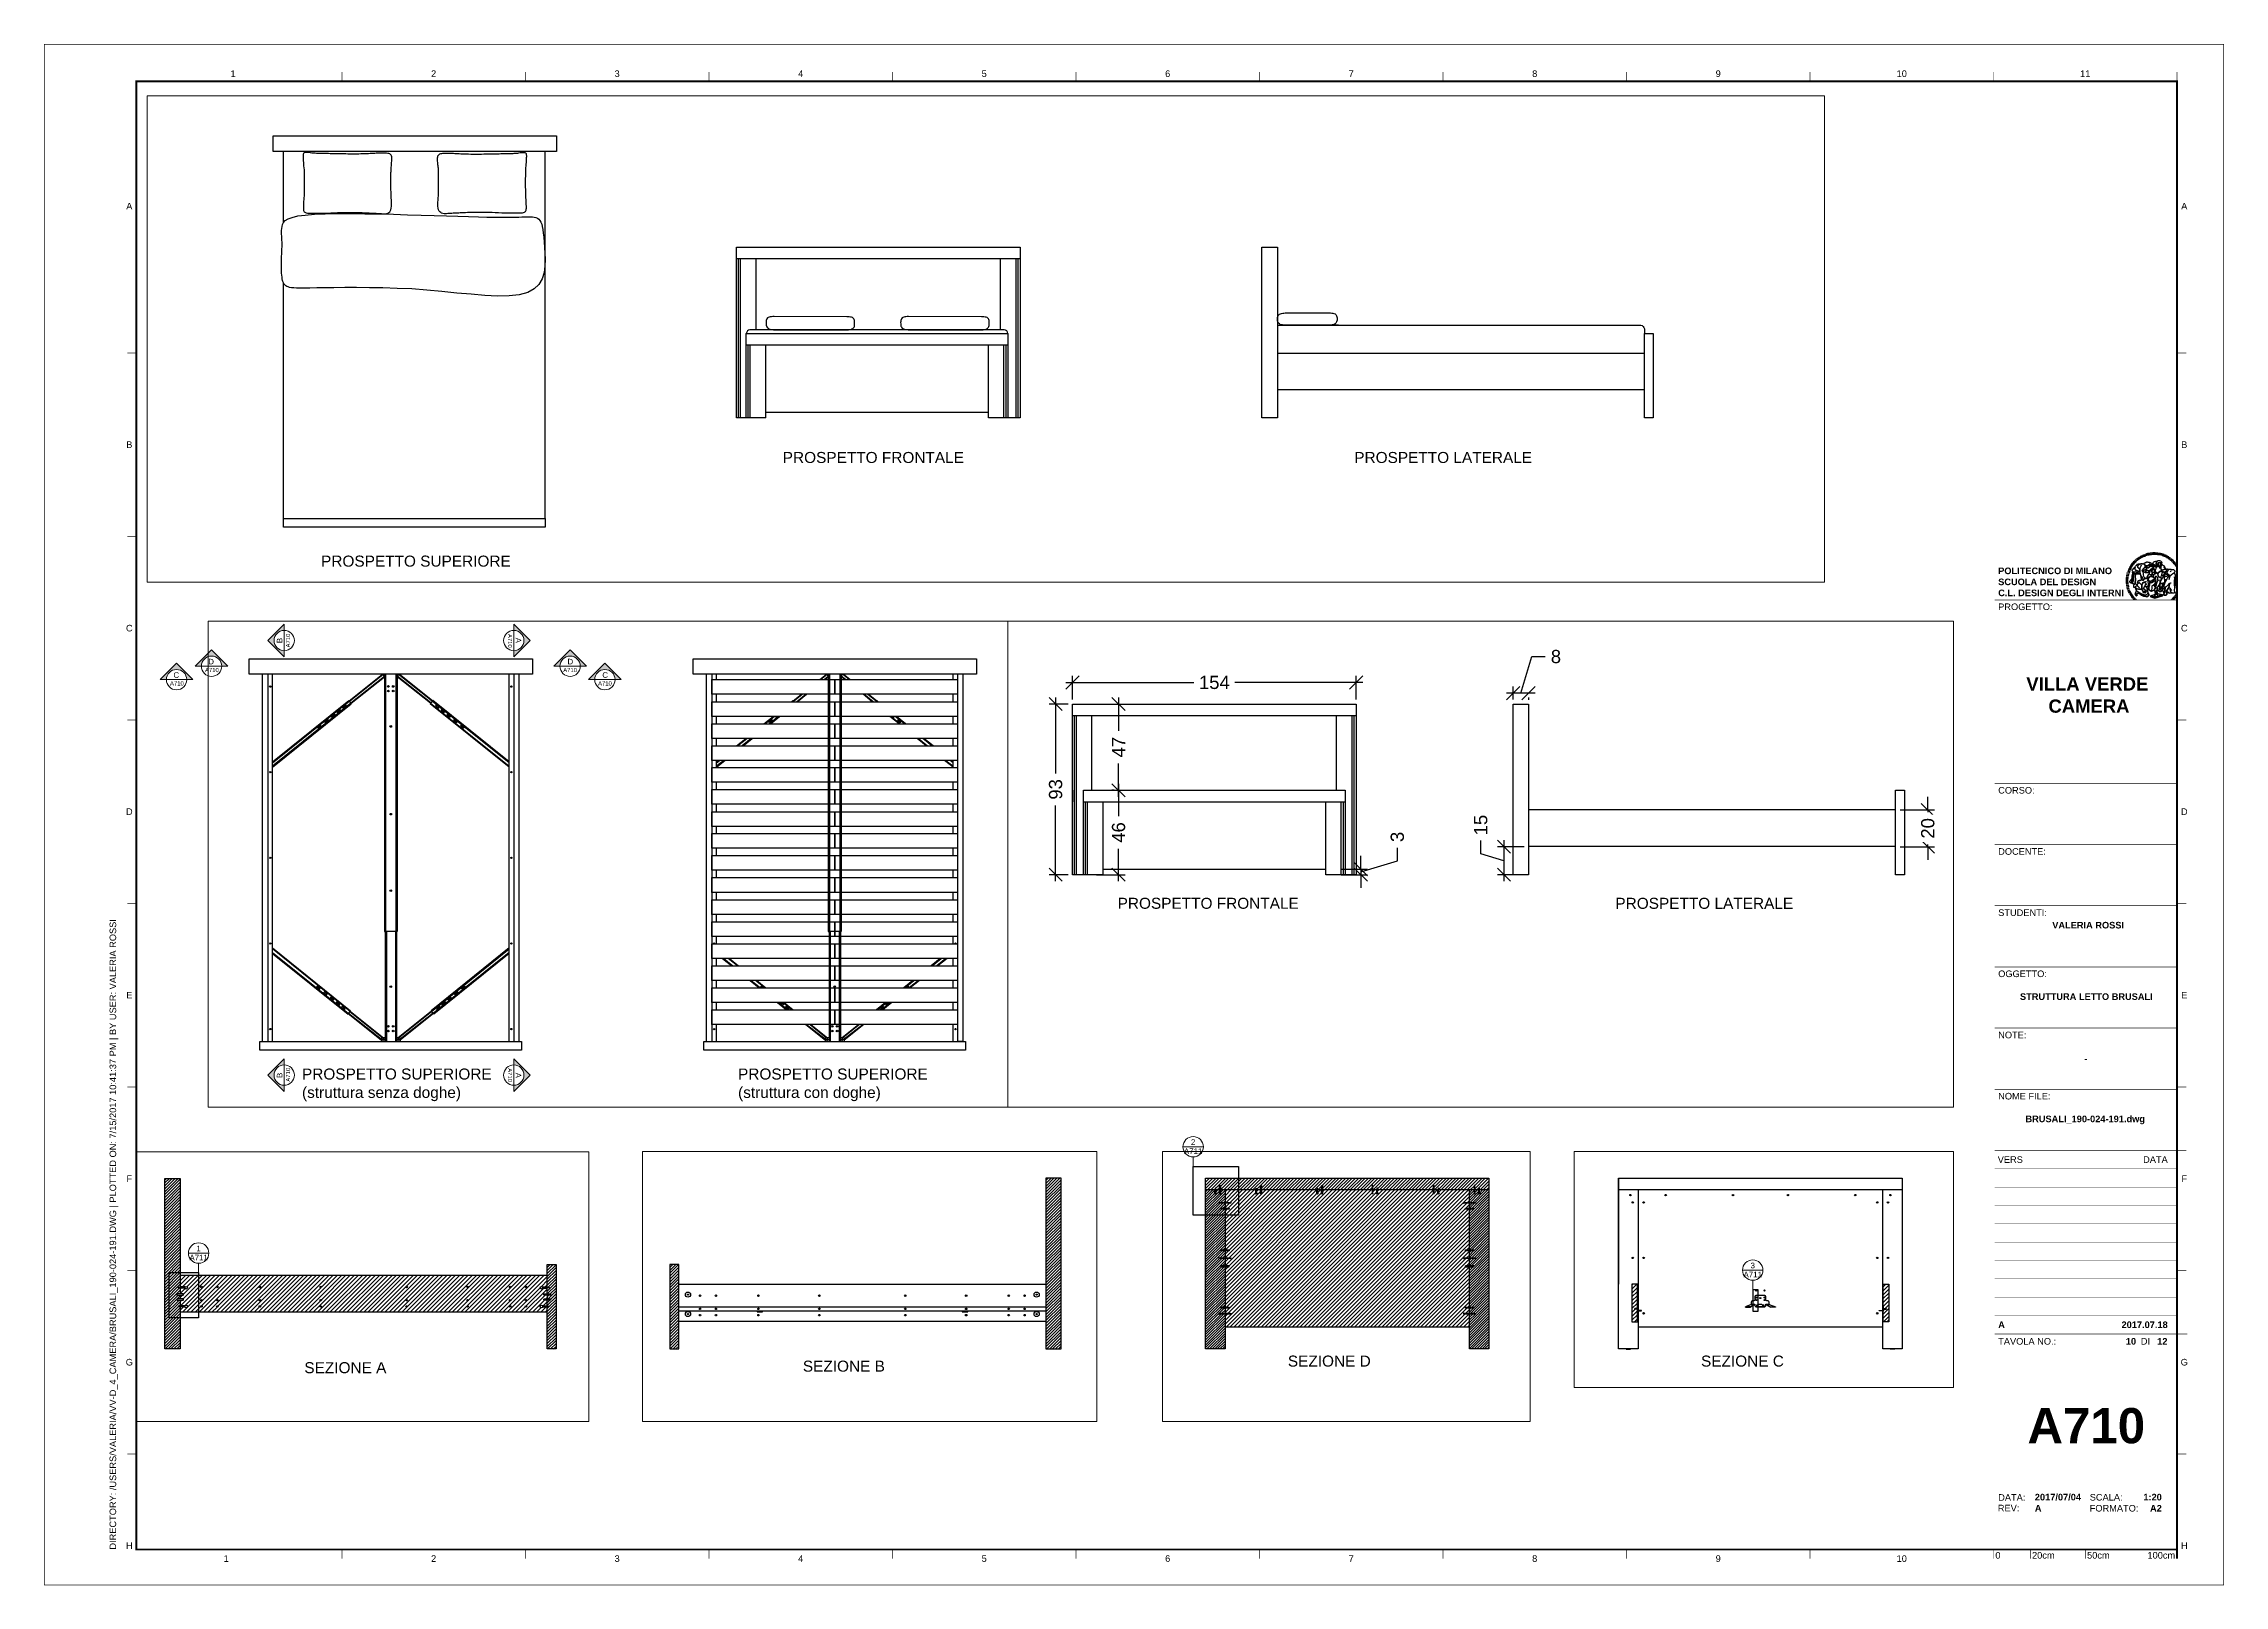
# Paper-space layout 'A710' of a CAD drawing. Header units: inches, sheet in millimetres. Extents: x 0 to 594, y 0 to 420.
# The model-space entities are those that its viewports show. They can reach past a viewport. Long polylines and large blocks are cut down to what shows.
import ezdxf
from ezdxf.enums import TextEntityAlignment as Align

# ---------------------------------------------------------------- set-up
doc = ezdxf.new("R2010")
doc.units = ezdxf.units.IN
doc.header["$MEASUREMENT"] = 0
doc.set_wipeout_variables(frame=1)
doc.layers.get('0').update_dxf_attribs({"color": 11})
for name, color, linetype in [('A-ANNO-DIMS', 3, 'Continuous'), ('Dettagli', 141, 'Continuous'), ('G-ANNO-LOGO', 3, 'Continuous'), ('G-ANNO-TEXT', 3, 'Continuous'), ('G-ANNO-TTLB', 3, 'Continuous'), ('PARTICOLARI', 30, 'Continuous'), ('Testo', 3, 'Continuous'), ('viti', 41, 'Continuous')]:
    doc.layers.add(name, color=color, linetype=linetype)
doc.layers.add('A-ANNO-SYMB', color=3, linetype='Continuous', lineweight=18)
doc.layers.add('G-ANNO-NPLT', color=210, linetype='Continuous', plot=False)
doc.styles.add('ARIAL', font='Arial.ttf')
doc.styles.add('ARIAL-BOLD', font='Arial Bold.ttf')
doc.styles.add('E-ARIAL', font='Arial.ttf')
doc.styles.get("Standard").update_dxf_attribs({"font": 'Arial.ttf'})
doc.dimstyles.new('TICK_36', dxfattribs={"dimtxt": 3.6, "dimasz": 3.6, "dimexe": 1.8, "dimexo": 1.2, "dimgap": 1.8, "dimtad": 0, "dimdec": 0, "dimzin": 0, "dimdsep": 46, "dimtxsty": 'ARIAL', "dimblk": 'OBLIQUE', "dimcen": 1.8, "dimdle": 1.8, "dimclrd": 256, "dimclre": 256, "dimclrt": 256, "dimadec": 0, "dimazin": 0, "dimtfac": 1, "dimtdec": 0, "dimtmove": 1, "dimatfit": 3, "dimldrblk": 'OPEN90', "dimfxl": 1, "dimtfill": 1, "dimtolj": 1, "dimtzin": 0, "dimarcsym": 0})

psp = doc.layouts.new('A710')

# ---------------------------------------------------------------- texts
at = {"layer": 'A-ANNO-DIMS'}
for s, p in [('PROSPETTO LATERALE', (428.16, 184.34)), ('SEZIONE C', (451.49, 59.62))]:
    psp.add_text(s, height=3, dxfattribs=at).set_placement(p)
at = {"layer": 'G-ANNO-TEXT', "style": 'ARIAL'}
for s, p in [('1', (51.53, 411.89)), ('2', (106.18, 411.89)), ('3', (156.18, 411.89)), ('4', (206.18, 411.89)), ('5', (256.18, 411.89)), ('6', (306.18, 411.89)), ('7', (356.18, 411.89)), ('8', (406.18, 411.89)), ('9', (456.18, 411.89)), ('10', (506.18, 411.89)), ('11', (556.18, 411.89)), ('A', (23.26, 375.8)), ('A', (583.15, 375.8)), ('B', (23.26, 310.82)), ('B', (583.16, 310.82)), ('C', (23.26, 260.82)), ('D', (23.26, 210.82)), ('E', (23.26, 160.82)), ('F', (23.26, 110.82)), ('G', (23.26, 60.82)), ('H', (23.26, 10.82)), ('1', (49.67, 7.31)), ('2', (106.18, 7.31)), ('3', (156.18, 7.31)), ('4', (206.18, 7.31)), ('5', (256.18, 7.31)), ('6', (306.18, 7.31)), ('7', (356.18, 7.31)), ('8', (406.18, 7.31)), ('9', (456.18, 7.31)), ('10', (506.18, 7.31)), ('H', (583.16, 10.82))]:
    psp.add_text(s, height=1.8, dxfattribs=at).set_placement(p, align=Align.MIDDLE_CENTER)
at = {"layer": 'G-ANNO-TEXT', "style": 'E-ARIAL'}
psp.add_text('0', height=1.8, dxfattribs=at).set_placement((532.38, 9.1), align=Align.TOP_CENTER)
for s, p in [('20cm', (541.68, 7.3)), ('50cm', (556.68, 7.3))]:
    psp.add_text(s, height=1.8, dxfattribs=at).set_placement(p)
psp.add_text('100cm', height=1.8, dxfattribs=at).set_placement((580.68, 7.3), align=Align.RIGHT)
at = {"layer": 'G-ANNO-TEXT', "insert": (17.88, 9.75), "char_height": 1.8, "attachment_point": 1, "rotation": 90, "style": 'ARIAL'}
psp.add_mtext_dynamic_manual_height_columns('DIRECTORY: /USERS/VALERIA/VV-D_4_CAMERA/BRUSALI_190-024-191.DWG | PLOTTED ON: 7/15/2017 10:41:37 PM | BY USER: VALERIA ROSSI', width=412.209, gutter_width=9, heights=[0], dxfattribs=at)
at = {"layer": 'Testo'}
for s, p in [('PROSPETTO FRONTALE', (201.3, 305.82)), ('PROSPETTO LATERALE', (357.02, 305.82)), ('PROSPETTO SUPERIORE', (75.51, 277.58)), ('PROSPETTO FRONTALE', (292.54, 184.35)), ('SEZIONE A', (70.95, 57.82)), ('SEZIONE B', (206.78, 58.24)), ('SEZIONE D', (338.92, 59.62))]:
    psp.add_text(s, height=3, dxfattribs=at).set_placement(p)
at = {"layer": 'Testo', "char_height": 3, "width": 51.3643, "attachment_point": 1}
for s, insert in [('PROSPETTO SUPERIORE\\P(struttura senza doghe)', (70.31, 140.83)), ('PROSPETTO SUPERIORE\\P(struttura con doghe)', (189.12, 140.83))]:
    psp.add_mtext(s, dxfattribs=dict(at, insert=insert))

msp = doc.modelspace()

# ---------------------------------------------------------------- blocks, each defined once
blk = doc.blocks.new('logoPolimi')
for p, q in [((-1.49, 1.84), (-1.36, 1.68)), ((-1.41, 1.91), (-1.28, 1.74)), ((-1.32, 1.97), (-1.2, 1.8)), ((-1.22, 2.03), (-1.11, 1.85)), ((-1.13, 2.09), (-1.03, 1.9)), ((-1.03, 2.14), (-0.94, 1.95)), ((-0.93, 2.18), (-0.84, 1.99)), ((-0.83, 2.22), (-0.75, 2.03)), ((-0.72, 2.26), (-0.66, 2.06)), ((-0.61, 2.29), (-0.56, 2.09)), ((-0.51, 2.32), (-0.46, 2.11)), ((-0.4, 2.34), (-0.36, 2.13)), ((-0.29, 2.35), (-0.26, 2.14)), ((-0.18, 2.36), (-0.16, 2.15)), ((-0.07, 2.37), (-0.06, 2.16)), ((0.04, 2.37), (0.04, 2.16)), ((0.15, 2.36), (0.14, 2.16)), ((0.26, 2.36), (0.24, 2.15)), ((0.37, 2.34), (0.34, 2.13)), ((0.48, 2.32), (0.44, 2.12)), ((0.59, 2.3), (0.54, 2.09)), ((0.69, 2.27), (0.63, 2.07)), ((0.8, 2.23), (0.73, 2.03)), ((0.9, 2.19), (0.82, 2)), ((1, 2.15), (0.91, 1.96)), ((1.1, 2.1), (1, 1.91)), ((1.2, 2.04), (1.09, 1.86)), ((1.29, 1.99), (1.18, 1.81)), ((1.38, 1.92), (1.26, 1.75)), ((1.47, 1.86), (1.34, 1.69)), ((-2.37, 0.12), (-2.16, 0.11)), ((-2.37, 0.01), (-2.16, 0.01)), ((-2.36, 0.23), (-2.15, 0.21)), ((-2.35, 0.34), (-2.14, 0.31)), ((-2.33, 0.45), (-2.12, 0.41)), ((-2.3, 0.55), (-2.1, 0.51)), ((-2.28, 0.66), (-2.07, 0.6)), ((-2.24, 0.77), (-2.04, 0.7)), ((-2.2, 0.87), (-2.01, 0.79)), ((-2.16, 0.97), (-1.97, 0.89)), ((-2.11, 1.07), (-1.93, 0.98)), ((-2.06, 1.17), (-1.88, 1.07)), ((-2.01, 1.26), (-1.83, 1.15)), ((-1.94, 1.36), (-1.77, 1.24)), ((-1.88, 1.45), (-1.71, 1.32)), ((-1.84, 0.03), (-1.82, 0.35)), ((-1.81, 1.53), (-1.65, 1.4)), ((-1.74, 1.61), (-1.58, 1.47)), ((-1.73, 0.59), (-1.73, 0.59)), ((-1.73, 0.59), (-1.73, 0.59)), ((-1.66, 1.69), (-1.51, 1.54)), ((-1.65, 0.57), (-1.65, 0.57)), ((-1.59, 1.12), (-1.59, 1.12)), ((-1.58, 1.77), (-1.44, 1.61)), ((-1.51, 0.55), (-1.51, 0.55)), ((-1.51, 0.55), (-1.51, 0.55)), ((-1.31, 0.79), (-1.21, 0.75)), ((-1.21, 0.75), (-1.31, 0.79)), ((-1.21, 0.75), (-1.31, 0.79)), ((-1.21, 0.75), (-1.21, 0.75)), ((-1.21, 0.75), (-1.21, 0.75)), ((-1.19, 0.76), (-1.19, 0.76)), ((-1.19, 0.76), (-1.19, 0.76)), ((-1.17, 0.99), (-1.18, 0.99)), ((-1.18, 0.99), (-1.17, 0.99)), ((-1.16, 0.57), (-1.16, 0.57)), ((-1.16, 0.57), (-1.16, 0.57)), ((-1.1, 0.01), (-0.99, 0.06)), ((-0.99, 0.06), (-1.1, 0.01)), ((-0.99, 0.06), (-1.1, 0.01)), ((-0.99, 0.06), (-0.99, 0.06)), ((-0.99, 0.06), (-0.99, 0.06)), ((-0.97, 0.79), (-0.98, 0.79)), ((-0.89, 0.84), (-0.97, 0.79)), ((-0.97, 0.79), (-0.89, 0.84)), ((-0.96, 1.41), (-0.96, 1.41)), ((-0.96, 1.41), (-0.96, 1.41)), ((-0.89, 0.84), (-0.82, 0.87)), ((-0.82, 0.87), (-0.89, 0.84)), ((-0.89, 0.84), (-0.82, 0.87)), ((-0.88, 0.83), (-0.89, 0.84)), ((-0.85, 1.39), (-0.85, 1.39)), ((-0.85, 1.39), (-0.85, 1.39)), ((-0.84, 0.14), (-0.84, 0.14)), ((-0.77, 1.08), (-0.78, 1.08)), ((-0.78, 1.08), (-0.77, 1.08)), ((-0.61, 1.12), (-0.77, 1.08)), ((-0.77, 1.08), (-0.61, 1.12)), ((-0.77, 1.08), (-0.61, 1.12)), ((-0.75, 1.3), (-0.76, 1.29)), ((-0.76, 1.29), (-0.75, 1.3)), ((-0.65, 0.99), (-0.7, 0.96)), ((-0.69, 0.18), (-0.68, 0.18)), ((-0.66, 0.93), (-0.66, 0.93)), ((-0.66, 0.93), (-0.64, 0.93)), ((-0.66, 0.93), (-0.66, 0.93)), ((-0.66, 0.93), (-0.66, 0.93)), ((-0.63, 1.01), (-0.63, 1.01)), ((-0.63, 1.01), (-0.62, 1.01)), ((-0.63, 0.66), (-0.63, 0.66)), ((-0.6, 1.12), (-0.61, 1.12)), ((-0.61, 1.12), (-0.6, 1.12)), ((-0.61, 1.12), (-0.6, 1.12)), ((-0.61, 0.86), (-0.57, 0.85)), ((-0.57, 0.85), (-0.61, 0.86)), ((-0.61, 0.86), (-0.57, 0.85)), ((-0.53, 1.08), (-0.6, 1.12)), ((-0.6, 1.12), (-0.6, 1.11)), ((-0.6, 1.12), (-0.53, 1.08)), ((-0.57, 0.8), (-0.59, 0.8)), ((-0.57, 0.85), (-0.53, 0.84)), ((-0.57, 0.85), (-0.57, 0.85)), ((-0.57, 0.85), (-0.57, 0.85)), ((-0.57, 0.85), (-0.53, 0.84)), ((-0.56, 0.29), (-0.49, 0.48)), ((-0.56, 0.14), (-0.56, 0.29)), ((-0.5, 0.11), (-0.56, 0.14)), ((-0.53, 0.84), (-0.51, 0.84)), ((-0.53, 0.84), (-0.51, 0.84)), ((-0.53, 0.84), (-0.53, 0.84)), ((-0.51, 0.11), (-0.51, 0.11)), ((-0.51, 0.11), (-0.51, 0.11)), ((-0.34, 0.33), (-0.5, 0.11)), ((-0.49, 0.48), (-0.41, 0.55)), ((-0.42, 0.8), (-0.47, 0.79)), ((-0.42, 0.8), (-0.47, 0.79)), ((-0.47, 0.79), (-0.45, 0.76)), ((-0.47, 0.79), (-0.45, 0.76)), ((-0.45, 1.14), (-0.42, 1.11)), ((-0.42, 1.26), (-0.36, 1.22)), ((-0.41, 0.55), (-0.34, 0.49)), ((-0.4, 1.37), (-0.38, 1.38)), ((-0.39, 1.37), (-0.4, 1.37)), ((-0.35, 1.33), (-0.4, 1.37)), ((-0.39, 1.24), (-0.4, 1.23)), ((-0.38, 1.14), (-0.38, 1.14)), ((-0.34, 0.49), (-0.09, 0.48)), ((-0.16, 0.32), (-0.34, 0.33)), ((-0.14, 0.32), (-0.31, 0.34)), ((-0.28, 1.3), (-0.29, 1.3)), ((-0.28, 1.3), (-0.28, 1.3)), ((-0.16, 1.24), (-0.16, 1.25)), ((-0.16, 1.25), (-0.16, 1.25)), ((-0.16, 0.49), (-0.14, 0.64)), ((-0.06, 0.27), (-0.16, 0.32)), ((-0.1, 0.88), (-0.09, 0.87)), ((-0.08, 1.37), (-0.08, 1.38)), ((-0.08, 1.23), (-0.05, 1.21)), ((-0.05, 1.21), (-0.08, 1.23)), ((-0.08, 1.23), (-0.05, 1.21)), ((-0.03, 0.26), (-0.06, 0.27)), ((-0.05, 1.21), (-0.04, 1.21)), ((-0.04, 1.21), (-0.05, 1.21)), ((-0.04, 1.21), (-0.04, 1.21)), ((-0.04, 1.21), (-0.04, 1.21)), ((-0.04, 0.48), (-0.03, 0.26)), ((0.03, 1.15), (0.03, 1.15)), ((0.03, 0.66), (0.03, 0.67)), ((0.07, 0.58), (0.07, 0.57)), ((0.1, 1.18), (0.1, 1.18)), ((0.1, 0.84), (0.1, 0.84)), ((0.13, 1.32), (0.17, 1.19)), ((0.14, 0.71), (0.34, 0.65)), ((0.31, 0.56), (0.17, 0.63)), ((0.27, 1.61), (0.27, 1.61)), ((0.27, 1.61), (0.27, 1.61)), ((0.27, 1.61), (0.27, 1.61)), ((0.29, 1.29), (0.29, 1.29)), ((0.29, 1.29), (0.29, 1.29)), ((0.29, 1.29), (0.29, 1.29)), ((0.29, 1.29), (0.29, 1.29)), ((0.33, 0.49), (0.34, 0.49)), ((0.33, 0.03), (0.35, 0.03)), ((0.33, 0.03), (0.35, 0.03)), ((0.34, 0.65), (0.34, 0.64)), ((0.35, 0.03), (0.57, 0.06)), ((0.35, 0.03), (0.57, 0.06)), ((0.35, 0.03), (0.35, 0.03)), ((0.35, 0.03), (0.35, 0.03)), ((0.38, 1.36), (0.37, 1.35)), ((0.38, 0.34), (0.37, 0.34)), ((0.38, 0.34), (0.38, 0.34)), ((0.43, 0.67), (0.39, 0.64)), ((0.49, 1.05), (0.51, 1.13)), ((0.51, 1.13), (0.49, 1.05)), ((0.49, 1.05), (0.51, 1.13)), ((0.51, 1.31), (0.5, 1.29)), ((0.51, 1.13), (0.52, 1.23)), ((0.52, 1.23), (0.51, 1.23)), ((0.51, 1.23), (0.52, 1.23)), ((0.52, 1.23), (0.51, 1.13)), ((0.51, 1.13), (0.52, 1.23)), ((0.52, 1.24), (0.6, 1.37)), ((0.52, 1.23), (0.6, 1.36)), ((0.6, 1.36), (0.52, 1.23)), ((0.52, 1.23), (0.52, 1.23)), ((0.52, 1.23), (0.52, 1.24)), ((0.52, 1.23), (0.52, 1.23)), ((0.55, 1.07), (0.53, 1.06)), ((0.53, 1.04), (0.53, 1.06)), ((0.53, 1.05), (0.53, 1.04)), ((0.54, 0.3), (0.63, 0.32)), ((0.54, -0.08), (0.61, 0.06)), ((0.61, 0.06), (0.54, -0.08)), ((0.54, -0.08), (0.61, 0.06)), ((0.56, 0.19), (0.59, 0.21)), ((0.57, 1.07), (0.57, 1.07)), ((0.57, 1.07), (0.57, 1.07)), ((0.57, 1.07), (0.57, 1.07)), ((0.57, 1.07), (0.57, 1.07)), ((0.57, 1.07), (0.57, 1.07)), ((0.57, 1.07), (0.57, 1.07)), ((0.57, 1.07), (0.57, 1.07)), ((0.58, 0.3), (0.59, 0.29)), ((0.59, 0.78), (0.59, 0.79)), ((0.59, 0.79), (0.59, 0.79)), ((0.59, 0.79), (0.59, 0.79)), ((0.59, 0.79), (0.59, 0.78)), ((0.61, 0.06), (0.6, 0.07)), ((0.6, 0.07), (0.61, 0.06)), ((0.61, 0.06), (0.61, 0.07)), ((0.62, 0.21), (0.65, 0.22)), ((0.64, 1.37), (0.65, 1.37)), ((0.69, 0.86), (0.68, 0.86)), ((0.68, 0.86), (0.69, 0.86)), ((0.68, 0.76), (0.68, 0.76)), ((0.76, 0.26), (0.76, 0.26)), ((0.82, 0.35), (0.84, 0.36)), ((0.82, 0.35), (0.82, 0.35)), ((0.84, 0.36), (0.84, 0.37)), ((0.85, 0.34), (1.05, 0.35)), ((0.93, 1.05), (0.93, 1.05)), ((0.93, 1.05), (0.93, 1.05)), ((0.93, 1.05), (0.93, 1.04)), ((0.93, 1.05), (0.93, 1.05)), ((0.97, 0.66), (0.96, 0.66)), ((1.01, 0.97), (0.98, 0.96)), ((1.17, 0.96), (1.17, 0.95)), ((1.17, 0.95), (1.17, 0.95)), ((1.34, 0.37), (1.26, 0.04)), ((1.27, 0.37), (1.27, 0.38)), ((1.28, 0.95), (1.28, 0.95)), ((1.37, 0.73), (1.46, 0.81)), ((1.41, 0.4), (1.41, 0.41)), ((1.56, 1.79), (1.42, 1.63)), ((1.64, 1.71), (1.49, 1.56)), ((1.49, 0.9), (1.57, 0.92)), ((1.72, 1.63), (1.56, 1.49)), ((1.67, 0.6), (1.57, 0.53)), ((1.79, 1.55), (1.63, 1.41)), ((1.86, 1.47), (1.7, 1.34)), ((1.93, 1.38), (1.76, 1.26)), ((1.99, 1.29), (1.81, 1.17)), ((2.05, 1.19), (1.87, 1.09)), ((2.1, 1.1), (1.92, 1)), ((2.15, 1), (1.96, 0.91)), ((2.19, 0.9), (2, 0.82)), ((2.23, 0.79), (2.04, 0.72)), ((2.27, 0.69), (2.07, 0.63)), ((2.3, 0.58), (2.09, 0.53)), ((2.32, 0.47), (2.12, 0.43)), ((2.34, 0.37), (2.13, 0.33)), ((2.36, 0.26), (2.15, 0.23)), ((2.37, 0.15), (2.16, 0.13)), ((2.37, 0.04), (2.16, 0.03)), ((-2.37, -0.1), (-2.16, -0.09)), ((-2.36, -0.21), (-2.15, -0.19)), ((-2.35, -0.32), (-2.14, -0.29)), ((-2.33, -0.43), (-2.12, -0.39)), ((-2.31, -0.54), (-2.1, -0.49)), ((-2.28, -0.65), (-2.08, -0.59)), ((-2.25, -0.75), (-2.05, -0.69)), ((-2.21, -0.86), (-2.02, -0.78)), ((-2.17, -0.96), (-1.98, -0.87)), ((-2.12, -1.06), (-1.93, -0.96)), ((-2.07, -1.16), (-1.89, -1.05)), ((-2.04, -0.15), (-1.97, -0.2)), ((-2.01, -1.25), (-1.84, -1.14)), ((-1.95, -1.34), (-1.78, -1.22)), ((-1.89, -1.43), (-1.72, -1.31)), ((-1.82, -1.52), (-1.66, -1.38)), ((-1.75, -1.6), (-1.59, -1.46)), ((-1.67, -1.68), (-1.52, -1.53)), ((-1.58, -0.12), (-1.6, -0.18)), ((-1.6, -0.18), (-1.58, -0.28)), ((-1.57, -0.54), (-1.59, -0.54)), ((-1.59, -0.54), (-1.59, -0.54)), ((-1.59, -1.76), (-1.45, -1.6)), ((-1.56, -0.32), (-1.56, -0.31)), ((-1.56, -0.31), (-1.56, -0.31)), ((-1.53, -0.65), (-1.53, -0.65)), ((-1.53, -0.65), (-1.53, -0.65)), ((-1.51, -1.83), (-1.37, -1.67)), ((-1.48, -0.86), (-1.48, -0.85)), ((-1.42, -0.37), (-1.42, -0.37)), ((-1.42, -1.9), (-1.29, -1.73)), ((-1.38, -0.46), (-1.38, -0.46)), ((-1.33, -1.96), (-1.21, -1.79)), ((-1.31, -0.24), (-1.31, -0.23)), ((-1.31, -0.23), (-1.31, -0.24)), ((-1.23, -0.19), (-1.23, -0.19)), ((-1.23, -0.19), (-1.23, -0.19)), ((-1.23, -0.19), (-1.23, -0.19)), ((-1.23, -0.19), (-1.23, -0.19)), ((-1.01, -0.39), (-1.02, -0.39)), ((-1.02, -0.39), (-1.01, -0.39)), ((-1.02, -0.7), (-1.02, -0.7)), ((-1.02, -0.7), (-1.02, -0.7)), ((-1.02, -0.7), (-1.02, -0.7)), ((-0.79, -0.51), (-0.83, -0.58)), ((-0.83, -0.58), (-0.79, -0.51)), ((-0.83, -0.58), (-0.79, -0.51)), ((-0.78, -1.05), (-0.83, -0.94)), ((-0.83, -0.94), (-0.78, -1.05)), ((-0.83, -0.94), (-0.83, -0.94)), ((-0.83, -0.94), (-0.78, -1.05)), ((-0.82, -1.23), (-0.82, -1.23)), ((-0.82, -1.23), (-0.77, -1.23)), ((-0.77, -1.23), (-0.82, -1.23)), ((-0.82, -1.23), (-0.82, -1.23)), ((-0.77, -1.23), (-0.82, -1.23)), ((-0.75, -0.96), (-0.8, -0.89)), ((-0.8, -0.89), (-0.79, -0.92)), ((-0.79, -0.92), (-0.8, -0.89)), ((-0.8, -0.89), (-0.75, -0.96)), ((-0.79, -0.92), (-0.8, -0.89)), ((-0.8, -0.89), (-0.8, -0.89)), ((-0.8, -0.89), (-0.75, -0.96)), ((-0.79, -0.92), (-0.78, -0.95)), ((-0.78, -0.95), (-0.79, -0.92)), ((-0.78, -0.95), (-0.79, -0.92)), ((-0.77, -0.49), (-0.78, -0.48)), ((-0.78, -0.48), (-0.77, -0.49)), ((-0.78, -0.95), (-0.76, -1)), ((-0.76, -1), (-0.78, -0.95)), ((-0.76, -1), (-0.78, -0.95)), ((-0.71, -0.89), (-0.75, -0.87)), ((-0.75, -0.87), (-0.71, -0.89)), ((-0.75, -0.87), (-0.71, -0.89)), ((-0.72, -1.01), (-0.75, -0.96)), ((-0.75, -0.96), (-0.72, -1.01)), ((-0.75, -0.96), (-0.72, -1.01)), ((-0.64, -0.93), (-0.71, -0.89)), ((-0.71, -0.89), (-0.64, -0.93)), ((-0.71, -0.89), (-0.64, -0.93)), ((-0.66, -0.53), (-0.66, -0.53)), ((-0.66, -0.53), (-0.66, -0.53)), ((-0.66, -0.53), (-0.66, -0.53)), ((-0.39, -0.81), (-0.51, -0.69)), ((-0.51, -1.04), (-0.5, -1.04)), ((-0.48, -0.42), (-0.48, -0.42)), ((-0.48, -0.42), (-0.48, -0.42)), ((-0.48, -0.42), (-0.48, -0.42)), ((-0.41, -0.51), (-0.41, -0.51)), ((-0.38, -0.05), (-0.39, -0.12)), ((-0.39, -0.12), (-0.37, -0.1)), ((-0.35, -0.14), (-0.37, -0.08)), ((-0.37, -0.09), (-0.37, -0.09)), ((-0.33, -0.12), (-0.35, -0.14)), ((-0.32, -0.14), (-0.35, -0.14)), ((-0.35, -0.18), (-0.34, -0.22)), ((-0.34, -0.08), (-0.29, -0.16)), ((-0.34, -0.22), (-0.34, -0.22)), ((-0.27, -0.17), (-0.32, -0.14)), ((-0.25, -0.91), (-0.26, -0.9)), ((-0.26, -1.29), (0.1, -1.2)), ((0.1, -1.2), (-0.26, -1.29)), ((0.08, -1.4), (-0.26, -1.29)), ((-0.26, -1.29), (0.08, -1.4)), ((-0.26, -1.38), (-0.26, -1.29)), ((-0.26, -1.29), (-0.26, -1.29)), ((-0.26, -1.29), (-0.26, -1.38)), ((-0.26, -1.29), (0.08, -1.4)), ((-0.26, -1.29), (-0.26, -1.29)), ((0.08, -1.49), (-0.26, -1.38)), ((-0.26, -1.38), (0.09, -1.49)), ((-0.14, -0.15), (-0.16, -0.13)), ((-0.11, -0.04), (-0.12, -0.05)), ((-0.04, -0.41), (-0.01, -0.44)), ((-0.01, -0.44), (-0.04, -0.41)), ((-0.04, -0.41), (-0.01, -0.44)), ((0.07, -0.84), (0.07, -0.84)), ((0.07, -0.84), (0.07, -0.84)), ((0.1, -1.2), (0.08, -1.32)), ((0.08, -1.32), (0.13, -1.2)), ((0.08, -1.4), (0.72, -1.22)), ((0.72, -1.22), (0.08, -1.4)), ((0.08, -1.4), (0.72, -1.22)), ((0.72, -1.31), (0.08, -1.49)), ((0.08, -1.44), (0.08, -1.4)), ((0.08, -1.4), (0.08, -1.44)), ((0.08, -1.4), (0.08, -1.49)), ((0.08, -1.49), (0.08, -1.44)), ((0.08, -1.44), (0.08, -1.44)), ((0.08, -1.44), (0.08, -1.45)), ((0.08, -1.45), (0.08, -1.46)), ((0.08, -1.46), (0.08, -1.49)), ((0.1, -1.01), (0.09, -0.86)), ((0.1, -1.01), (0.09, -0.86)), ((0.09, -1.49), (0.72, -1.31)), ((0.1, -1.2), (0.12, -1.04)), ((0.12, -1.04), (0.1, -1.2)), ((0.13, -1.2), (0.1, -1.2)), ((0.1, -1.2), (0.13, -1.2)), ((0.13, -1.2), (0.1, -1.2)), ((0.1, -1.2), (0.1, -1.2)), ((0.11, -0.44), (0.11, -0.44)), ((0.11, -0.44), (0.11, -0.44)), ((0.12, -0.21), (0.12, -0.21)), ((0.12, -0.21), (0.12, -0.21)), ((0.12, -0.21), (0.12, -0.21)), ((0.12, -0.21), (0.12, -0.21)), ((0.12, -0.21), (0.12, -0.21)), ((0.12, -0.21), (0.12, -0.21)), ((0.12, -0.21), (0.12, -0.21)), ((0.12, -0.21), (0.12, -0.21)), ((0.12, -0.21), (0.12, -0.21)), ((0.12, -0.21), (0.12, -0.21)), ((0.12, -0.21), (0.12, -0.21)), ((0.12, -0.21), (0.12, -0.21)), ((0.12, -0.21), (0.12, -0.21)), ((0.12, -0.56), (0.14, -0.53)), ((0.14, -0.53), (0.12, -0.56)), ((0.12, -0.56), (0.14, -0.53)), ((0.12, -1.04), (0.12, -1.04)), ((0.12, -1.04), (0.12, -1.04)), ((0.12, -1.04), (0.12, -1.04)), ((0.21, -0.99), (0.13, -1.2)), ((0.13, -1.2), (0.21, -0.99)), ((0.36, -1.14), (0.13, -1.2)), ((0.13, -1.2), (0.26, -1.17)), ((0.14, -0.53), (0.16, -0.49)), ((0.16, -0.49), (0.14, -0.53)), ((0.14, -0.53), (0.16, -0.49)), ((0.16, -0.49), (0.16, -0.49)), ((0.16, -0.49), (0.16, -0.49)), ((0.28, -1.19), (0.21, -0.99)), ((0.21, -0.99), (0.31, -1.27)), ((0.24, -0.17), (0.24, -0.16)), ((0.24, -0.16), (0.24, -0.17)), ((0.25, -0.84), (0.25, -0.88)), ((0.25, -0.88), (0.25, -0.84)), ((0.25, -0.88), (0.25, -0.84)), ((0.25, -0.88), (0.29, -1.17)), ((0.26, -0.88), (0.25, -0.88)), ((0.31, -1.27), (0.25, -0.88)), ((0.26, -1.17), (0.28, -1.16)), ((0.28, -1.16), (0.36, -1.14)), ((0.29, -1.17), (0.28, -1.19)), ((0.36, -1.14), (0.72, -1.22)), ((0.72, -1.22), (0.36, -1.14)), ((0.49, -0.31), (0.49, -0.31)), ((0.49, -0.31), (0.49, -0.31)), ((0.5, -0.27), (0.5, -0.27)), ((0.51, -0.27), (0.51, -0.27)), ((0.72, -0.81), (0.75, -0.89)), ((0.72, -1.22), (0.72, -1.31)), ((0.72, -1.31), (0.72, -1.22)), ((0.74, -0.23), (0.74, -0.23)), ((0.74, -0.23), (0.75, -0.24)), ((0.75, -0.23), (0.75, -0.23)), ((0.86, -0.25), (0.82, -0.34)), ((0.87, -0.22), (0.86, -0.23)), ((0.87, -0.22), (0.86, -0.25)), ((0.96, -0.58), (0.96, -0.57)), ((1.05, -1.05), (1.04, -1.05)), ((1.28, -2), (1.17, -1.82)), ((1.37, -1.93), (1.25, -1.76)), ((1.31, -0.27), (1.3, -0.26)), ((1.3, -0.26), (1.3, -0.26)), ((1.3, -0.26), (1.3, -0.26)), ((1.3, -0.26), (1.31, -0.27)), ((1.3, -0.26), (1.3, -0.26)), ((1.46, -1.87), (1.33, -1.7)), ((1.54, -1.8), (1.41, -1.64)), ((1.63, -1.72), (1.48, -1.57)), ((1.71, -1.65), (1.55, -1.5)), ((1.78, -1.57), (1.62, -1.43)), ((1.85, -1.48), (1.69, -1.35)), ((1.92, -1.39), (1.75, -1.27)), ((1.98, -1.3), (1.81, -1.19)), ((2.04, -1.21), (1.86, -1.1)), ((2.09, -1.11), (1.91, -1.01)), ((2.14, -1.01), (1.95, -0.92)), ((2.19, -0.91), (1.99, -0.83)), ((2.23, -0.81), (2.03, -0.74)), ((2.26, -0.7), (2.06, -0.64)), ((2.29, -0.6), (2.09, -0.55)), ((2.32, -0.49), (2.11, -0.45)), ((2.34, -0.38), (2.13, -0.35)), ((2.35, -0.27), (2.15, -0.25)), ((2.37, -0.08), (2.16, -0.07)), ((2.36, -0.16), (2.16, -0.15)), ((-1.24, -2.02), (-1.13, -1.84)), ((-1.14, -2.08), (-1.04, -1.89)), ((-1.04, -2.13), (-0.95, -1.94)), ((-0.94, -2.18), (-0.86, -1.98)), ((-0.84, -2.22), (-0.77, -2.02)), ((-0.74, -2.25), (-0.67, -2.05)), ((-0.63, -2.29), (-0.57, -2.08)), ((-0.52, -2.31), (-0.48, -2.11)), ((-0.42, -2.33), (-0.38, -2.13)), ((-0.31, -2.35), (-0.28, -2.14)), ((-0.2, -2.36), (-0.18, -2.15)), ((-0.09, -2.37), (-0.08, -2.16)), ((0.03, -2.37), (0.02, -2.16)), ((0.14, -2.37), (0.12, -2.16)), ((0.25, -2.36), (0.22, -2.15)), ((0.35, -2.34), (0.32, -2.14)), ((0.46, -2.32), (0.42, -2.12)), ((0.57, -2.3), (0.52, -2.1)), ((0.68, -2.27), (0.62, -2.07)), ((0.78, -2.24), (0.71, -2.04)), ((0.89, -2.2), (0.81, -2)), ((0.99, -2.15), (0.9, -1.96)), ((1.09, -2.11), (0.99, -1.92)), ((1.19, -2.05), (1.08, -1.87))]:
    blk.add_line(p, q)
for points in [[(-1.9, 0.12), (-1.94, 0.02), (-2.05, -0.09), (-2.05, -0.09)], [(-1.86, 0.38), (-1.86, 0.38), (-1.87, 0.19), (-1.9, 0.12)], [(-1.76, 0.6), (-1.76, 0.6), (-1.84, 0.57), (-1.86, 0.38)], [(-1.86, -0.04), (-1.84, 0.02), (-1.84, 0.03), (-1.84, 0.03)], [(-1.82, 0.78), (-1.83, 0.8), (-1.85, 0.86), (-1.83, 0.88)], [(-1.82, 0.78), (-1.83, 0.8), (-1.85, 0.86), (-1.83, 0.88)], [(-1.83, 0.88), (-1.81, 0.9), (-1.76, 0.96), (-1.76, 0.96)], [(-1.83, 0.88), (-1.81, 0.9), (-1.76, 0.96), (-1.76, 0.96)], [(-1.76, 0.6), (-1.83, 0.7), (-1.78, 0.74), (-1.78, 0.74)], [(-1.78, 0.74), (-1.79, 0.74), (-1.83, 0.7), (-1.76, 0.6)], [(-1.78, 0.74), (-1.8, 0.76), (-1.81, 0.78), (-1.82, 0.78)], [(-1.78, 0.74), (-1.8, 0.76), (-1.81, 0.78), (-1.82, 0.78)], [(-1.82, 0.35), (-1.81, 0.5), (-1.73, 0.59), (-1.73, 0.59)], [(-1.82, -0.19), (-1.73, -0.07), (-1.75, 0.14), (-1.75, 0.3)], [(-1.75, 0.33), (-1.75, 0.17), (-1.73, -0.05), (-1.8, -0.17)], [(-1.78, 0.74), (-1.75, 0.72), (-1.72, 0.69), (-1.68, 0.7)], [(-1.68, 0.7), (-1.72, 0.69), (-1.75, 0.72), (-1.78, 0.74)], [(-1.68, 0.7), (-1.72, 0.69), (-1.75, 0.72), (-1.78, 0.74)], [(-1.78, 0.74), (-1.78, 0.74), (-1.78, 0.74), (-1.78, 0.74)], [(-1.76, 0.96), (-1.68, 1.1), (-1.59, 1.12), (-1.59, 1.12)], [(-1.76, 0.96), (-1.68, 1.1), (-1.6, 1.12), (-1.6, 1.12)], [(-1.73, 0.59), (-1.74, 0.59), (-1.75, 0.6), (-1.76, 0.6)], [(-1.73, 0.59), (-1.74, 0.59), (-1.75, 0.6), (-1.76, 0.6)], [(-1.75, 0.3), (-1.76, 0.47), (-1.65, 0.57), (-1.65, 0.57)], [(-1.65, 0.57), (-1.65, 0.57), (-1.76, 0.5), (-1.75, 0.33)], [(-1.65, 0.57), (-1.68, 0.58), (-1.7, 0.58), (-1.73, 0.59)], [(-1.65, 0.57), (-1.68, 0.58), (-1.7, 0.58), (-1.73, 0.59)], [(-1.5, 0.71), (-1.53, 0.74), (-1.61, 0.71), (-1.68, 0.7)], [(-1.68, 0.7), (-1.61, 0.71), (-1.53, 0.73), (-1.5, 0.71)], [(-1.5, 0.71), (-1.53, 0.73), (-1.61, 0.71), (-1.68, 0.7)], [(-1.51, 0.55), (-1.56, 0.56), (-1.61, 0.56), (-1.65, 0.57)], [(-1.65, 0.57), (-1.61, 0.56), (-1.56, 0.56), (-1.51, 0.55)], [(-1.51, 0.55), (-1.56, 0.56), (-1.61, 0.56), (-1.65, 0.57)], [(-1.59, 1.12), (-1.6, 1.06), (-1.61, 0.99), (-1.61, 0.97)], [(-1.61, 0.97), (-1.61, 0.99), (-1.6, 1.06), (-1.59, 1.12)], [(-1.61, 0.97), (-1.61, 0.99), (-1.6, 1.06), (-1.59, 1.12)], [(-1.61, 0.97), (-1.61, 0.95), (-1.56, 0.88), (-1.54, 0.87)], [(-1.54, 0.87), (-1.56, 0.88), (-1.61, 0.95), (-1.61, 0.97)], [(-1.54, 0.87), (-1.56, 0.88), (-1.61, 0.96), (-1.61, 0.97)], [(-1.59, 1.12), (-1.59, 1.13), (-1.59, 1.15), (-1.58, 1.16)], [(-1.59, 1.12), (-1.59, 1.13), (-1.59, 1.15), (-1.58, 1.16)], [(-1.58, 1.16), (-1.57, 1.21), (-1.52, 1.23), (-1.49, 1.25)], [(-1.58, 1.16), (-1.57, 1.21), (-1.52, 1.23), (-1.49, 1.25)], [(-1.58, 0.36), (-1.58, 0.48), (-1.51, 0.55), (-1.51, 0.55)], [(-1.51, 0.55), (-1.51, 0.55), (-1.58, 0.48), (-1.58, 0.36)], [(-1.51, 0.55), (-1.51, 0.55), (-1.58, 0.48), (-1.58, 0.36)], [(-1.55, 0.04), (-1.55, 0.08), (-1.58, 0.25), (-1.58, 0.36)], [(-1.58, 0.36), (-1.58, 0.25), (-1.55, 0.08), (-1.55, 0.04)], [(-1.58, 0.36), (-1.58, 0.25), (-1.55, 0.08), (-1.55, 0.04)], [(-1.58, -0.12), (-1.57, -0.06), (-1.55, 0.02), (-1.55, 0.04)], [(-1.55, 0.04), (-1.55, 0.02), (-1.57, -0.06), (-1.58, -0.12)], [(-1.55, 0.04), (-1.55, 0.02), (-1.56, -0.04), (-1.57, -0.1)], [(-1.54, 0.87), (-1.52, 0.85), (-1.47, 0.83), (-1.44, 0.83)], [(-1.44, 0.83), (-1.47, 0.83), (-1.52, 0.85), (-1.54, 0.87)], [(-1.45, 0.83), (-1.47, 0.83), (-1.52, 0.85), (-1.54, 0.87)], [(-1.51, 0.55), (-1.33, 0.54), (-1.16, 0.57), (-1.16, 0.57)], [(-1.16, 0.57), (-1.16, 0.57), (-1.33, 0.54), (-1.51, 0.55)], [(-1.16, 0.57), (-1.16, 0.57), (-1.33, 0.54), (-1.51, 0.55)], [(-1.5, 0.71), (-1.46, 0.68), (-1.4, 0.62), (-1.33, 0.66)], [(-1.33, 0.66), (-1.4, 0.62), (-1.46, 0.68), (-1.5, 0.71)], [(-1.33, 0.66), (-1.4, 0.62), (-1.46, 0.68), (-1.5, 0.71)], [(-1.49, 1.25), (-1.46, 1.26), (-1.42, 1.33), (-1.39, 1.36)], [(-1.49, 1.25), (-1.46, 1.27), (-1.43, 1.34), (-1.39, 1.36)], [(-1.31, 0.79), (-1.33, 0.79), (-1.42, 0.83), (-1.45, 0.83)], [(-1.44, 0.83), (-1.42, 0.83), (-1.33, 0.79), (-1.31, 0.79)], [(-1.31, 0.79), (-1.33, 0.79), (-1.42, 0.83), (-1.44, 0.83)], [(-1.35, 1.1), (-1.4, 1.17), (-1.36, 1.23), (-1.29, 1.31)], [(-1.29, 1.31), (-1.36, 1.23), (-1.4, 1.17), (-1.35, 1.1)], [(-1.35, 1.1), (-1.4, 1.17), (-1.36, 1.23), (-1.29, 1.31)], [(-1.39, 1.36), (-1.35, 1.38), (-1.26, 1.4), (-1.19, 1.41)], [(-1.39, 1.36), (-1.35, 1.38), (-1.26, 1.4), (-1.19, 1.41)], [(-1.18, 0.99), (-1.24, 0.97), (-1.3, 1.03), (-1.35, 1.1)], [(-1.35, 1.1), (-1.3, 1.03), (-1.24, 0.97), (-1.18, 0.99)], [(-1.18, 1), (-1.24, 0.97), (-1.3, 1.03), (-1.35, 1.1)], [(-1.33, 0.66), (-1.28, 0.7), (-1.23, 0.73), (-1.21, 0.75)], [(-1.21, 0.75), (-1.23, 0.73), (-1.28, 0.7), (-1.33, 0.66)], [(-1.21, 0.75), (-1.23, 0.73), (-1.28, 0.7), (-1.33, 0.66)], [(-1.29, 1.31), (-1.22, 1.39), (-1.01, 1.41), (-0.96, 1.41)], [(-0.96, 1.41), (-1.01, 1.41), (-1.22, 1.39), (-1.29, 1.31)], [(-1.29, 1.31), (-1.22, 1.39), (-1.01, 1.41), (-0.96, 1.41)], [(-1.24, -0.02), (-1.21, -0.01), (-1.1, 0.01), (-1.1, 0.01)], [(-1.1, 0.01), (-1.1, 0.01), (-1.21, -0.01), (-1.24, -0.02)], [(-1.1, 0.01), (-1.1, 0.01), (-1.21, -0.01), (-1.24, -0.02)], [(-1.21, 0.75), (-1.2, 0.75), (-1.19, 0.76), (-1.19, 0.76)], [(-1.19, 0.76), (-1.19, 0.76), (-1.2, 0.75), (-1.21, 0.75)], [(-1.19, 0.76), (-1.19, 0.76), (-1.2, 0.76), (-1.21, 0.75)], [(-1.19, 1.41), (-1.11, 1.43), (-0.97, 1.41), (-0.97, 1.41)], [(-1.19, 1.41), (-1.12, 1.43), (-0.98, 1.41), (-0.98, 1.41)], [(-1.19, 0.76), (-1.19, 0.77), (-1.18, 0.78), (-1.18, 0.79)], [(-1.18, 0.79), (-1.18, 0.78), (-1.19, 0.77), (-1.19, 0.76)], [(-1.19, 0.76), (-1.19, 0.77), (-1.19, 0.78), (-1.18, 0.79)], [(-1.18, 0.68), (-1.18, 0.68), (-1.19, 0.71), (-1.19, 0.76)], [(-1.19, 0.76), (-1.19, 0.71), (-1.18, 0.68), (-1.18, 0.68)], [(-1.18, 0.68), (-1.18, 0.68), (-1.19, 0.71), (-1.19, 0.76)], [(-1.18, 0.97), (-1.18, 0.97), (-1.18, 0.98), (-1.17, 0.99)], [(-1.17, 0.99), (-1.18, 0.98), (-1.18, 0.97), (-1.18, 0.97)], [(-1.18, 0.97), (-1.18, 0.97), (-1.18, 0.98), (-1.17, 0.99)], [(-1.18, 0.79), (-1.17, 0.86), (-1.18, 0.95), (-1.18, 0.97)], [(-1.18, 0.97), (-1.18, 0.95), (-1.17, 0.86), (-1.18, 0.79)], [(-1.18, 0.79), (-1.17, 0.86), (-1.18, 0.95), (-1.18, 0.97)], [(-1.16, 0.57), (-1.17, 0.6), (-1.18, 0.64), (-1.18, 0.68)], [(-1.18, 0.68), (-1.18, 0.64), (-1.17, 0.6), (-1.16, 0.57)], [(-1.16, 0.57), (-1.17, 0.6), (-1.18, 0.64), (-1.18, 0.68)], [(-1.17, 0.99), (-1.17, 1.03), (-1.16, 1.09), (-1.14, 1.13)], [(-1.09, 0.42), (-1.1, 0.44), (-1.14, 0.48), (-1.16, 0.57)], [(-1.16, 0.57), (-1.14, 0.48), (-1.1, 0.44), (-1.09, 0.42)], [(-1.09, 0.42), (-1.1, 0.44), (-1.14, 0.48), (-1.16, 0.57)], [(-1.14, 1.13), (-1.12, 1.18), (-1.05, 1.31), (-1.05, 1.31)], [(-1.12, 0.46), (-1.12, 0.46), (-1.13, 0.38), (-1.11, 0.26)], [(-1.11, 0.26), (-1.08, 0.14), (-1.05, 0.03), (-1.05, 0.03)], [(-1.02, 0.32), (-1.02, 0.32), (-1.08, 0.4), (-1.09, 0.42)], [(-1.09, 0.42), (-1.08, 0.4), (-1.02, 0.32), (-1.02, 0.32)], [(-1.02, 0.32), (-1.02, 0.32), (-1.08, 0.4), (-1.09, 0.42)], [(-0.98, 0.2), (-0.98, 0.21), (-1.02, 0.32), (-1.02, 0.32)], [(-1.02, 0.32), (-1.02, 0.32), (-0.98, 0.21), (-0.98, 0.2)], [(-0.98, 0.2), (-0.98, 0.21), (-1.02, 0.32), (-1.02, 0.32)], [(-1.01, 0.12), (-1, 0.16), (-0.98, 0.19), (-0.98, 0.2)], [(-0.98, 0.2), (-0.98, 0.19), (-1, 0.16), (-1.01, 0.12)], [(-1.01, 0.12), (-1, 0.16), (-0.98, 0.19), (-0.98, 0.2)], [(-0.99, 0.06), (-1, 0.07), (-1.01, 0.1), (-1.01, 0.12)], [(-1.01, 0.12), (-1.01, 0.1), (-1, 0.07), (-0.99, 0.06)], [(-0.99, 0.06), (-1, 0.07), (-1.01, 0.1), (-1.01, 0.12)], [(-0.99, 0.06), (-0.99, 0.06), (-0.99, 0.06), (-0.98, 0.05)], [(-0.98, 0.05), (-0.99, 0.06), (-0.99, 0.06), (-0.99, 0.06)], [(-0.99, 0.05), (-0.99, 0.06), (-0.99, 0.06), (-0.99, 0.06)], [(-0.95, 0.02), (-0.96, 0.03), (-0.97, 0.04), (-0.99, 0.05)], [(-0.98, 1.41), (-0.98, 1.41), (-0.97, 1.41), (-0.96, 1.41)], [(-0.98, 0.81), (-0.94, 0.85), (-0.92, 0.93), (-0.91, 0.97)], [(-0.91, 0.97), (-0.92, 0.93), (-0.94, 0.85), (-0.98, 0.81)], [(-0.91, 0.97), (-0.92, 0.93), (-0.94, 0.85), (-0.98, 0.81)], [(-0.98, 0.79), (-0.98, 0.81), (-0.98, 0.81), (-0.98, 0.81)], [(-0.98, 0.81), (-0.98, 0.81), (-0.98, 0.81), (-0.98, 0.79)], [(-0.98, 0.81), (-0.98, 0.81), (-0.98, 0.81), (-0.98, 0.79)], [(-0.98, 0.79), (-0.98, 0.79), (-0.98, 0.78), (-0.97, 0.77)], [(-0.98, 0.79), (-0.98, 0.79), (-0.98, 0.78), (-0.97, 0.77)], [(-0.98, 0.05), (-0.97, 0.04), (-0.96, 0.03), (-0.95, 0.02)], [(-0.95, 0.02), (-0.96, 0.03), (-0.97, 0.04), (-0.98, 0.05)], [(-0.97, 1.41), (-0.97, 1.41), (-0.97, 1.41), (-0.96, 1.41)], [(-0.97, 0.77), (-0.96, 0.74), (-0.91, 0.64), (-0.91, 0.57)], [(-0.97, 0.77), (-0.96, 0.74), (-0.91, 0.64), (-0.91, 0.57)], [(-0.96, 1.41), (-0.94, 1.41), (-0.9, 1.41), (-0.85, 1.39)], [(-0.96, 1.41), (-0.94, 1.41), (-0.9, 1.41), (-0.85, 1.39)], [(-0.95, 0.02), (-0.94, 0.01), (-0.92, 0.01), (-0.9, 0.01)], [(-0.9, 0.01), (-0.92, 0.01), (-0.94, 0.01), (-0.95, 0.02)], [(-0.91, 0.01), (-0.92, 0.01), (-0.94, 0.01), (-0.95, 0.02)], [(-0.91, 0.97), (-0.89, 1), (-0.87, 1.01), (-0.84, 1.02)], [(-0.84, 1.02), (-0.87, 1.01), (-0.89, 1), (-0.91, 0.97)], [(-0.84, 1.02), (-0.87, 1.01), (-0.89, 1.01), (-0.91, 0.97)], [(-0.91, 0.57), (-0.91, 0.5), (-0.9, 0.43), (-0.88, 0.37)], [(-0.91, 0.57), (-0.91, 0.5), (-0.9, 0.43), (-0.88, 0.37)], [(-0.87, 0.03), (-0.87, 0.03), (-0.89, 0.01), (-0.91, 0.01)], [(-0.9, 0.01), (-0.89, 0.01), (-0.87, 0.03), (-0.87, 0.03)], [(-0.87, 0.03), (-0.87, 0.03), (-0.89, 0.01), (-0.9, 0.01)], [(-0.88, 0.84), (-0.88, 0.84), (-0.89, 0.79), (-0.88, 0.77)], [(-0.88, 0.77), (-0.89, 0.79), (-0.88, 0.83), (-0.88, 0.83)], [(-0.74, 0.66), (-0.85, 0.67), (-0.88, 0.77), (-0.88, 0.77)], [(-0.88, 0.77), (-0.88, 0.77), (-0.85, 0.67), (-0.74, 0.66)], [(-0.88, 0.37), (-0.86, 0.32), (-0.83, 0.25), (-0.82, 0.25)], [(-0.88, 0.37), (-0.86, 0.32), (-0.83, 0.25), (-0.82, 0.25)], [(-0.87, 0.03), (-0.86, 0.03), (-0.86, 0.05), (-0.86, 0.06)], [(-0.86, 0.06), (-0.86, 0.05), (-0.86, 0.03), (-0.87, 0.03)], [(-0.86, 0.06), (-0.86, 0.05), (-0.86, 0.03), (-0.87, 0.03)], [(-0.85, 1.39), (-0.86, 1.42), (-0.8, 1.45), (-0.8, 1.46)], [(-0.85, 1.39), (-0.86, 1.42), (-0.83, 1.44), (-0.82, 1.45)], [(-0.86, 0.06), (-0.86, 0.07), (-0.86, 0.1), (-0.85, 0.11)], [(-0.85, 0.11), (-0.86, 0.1), (-0.86, 0.07), (-0.86, 0.06)], [(-0.85, 0.11), (-0.86, 0.1), (-0.86, 0.07), (-0.86, 0.06)], [(-0.81, 1.36), (-0.83, 1.37), (-0.84, 1.38), (-0.85, 1.39)], [(-0.85, 1.39), (-0.84, 1.38), (-0.83, 1.37), (-0.81, 1.36)], [(-0.85, 1.39), (-0.84, 1.38), (-0.83, 1.37), (-0.81, 1.36)], [(-0.85, 0.11), (-0.85, 0.12), (-0.84, 0.14), (-0.84, 0.14)], [(-0.84, 0.14), (-0.84, 0.14), (-0.85, 0.12), (-0.85, 0.11)], [(-0.84, 0.14), (-0.84, 0.14), (-0.85, 0.12), (-0.85, 0.11)], [(-0.84, 1.02), (-0.83, 1.03), (-0.81, 1.05), (-0.78, 1.08)], [(-0.78, 1.08), (-0.81, 1.05), (-0.83, 1.03), (-0.84, 1.02)], [(-0.78, 1.08), (-0.81, 1.05), (-0.83, 1.03), (-0.84, 1.02)], [(-0.84, 0.14), (-0.83, 0.15), (-0.81, 0.16), (-0.81, 0.16)], [(-0.81, 0.16), (-0.81, 0.16), (-0.83, 0.15), (-0.84, 0.14)], [(-0.81, 0.16), (-0.81, 0.16), (-0.84, 0.15), (-0.84, 0.14)], [(-0.84, 0.15), (-0.84, 0.15), (-0.84, 0.15), (-0.84, 0.14)], [(-0.84, 0.14), (-0.84, 0.14), (-0.84, 0.14), (-0.84, 0.14)], [(-0.84, 0.14), (-0.84, 0.14), (-0.84, 0.14), (-0.84, 0.14)], [(-0.84, 0.14), (-0.84, 0.14), (-0.84, 0.14), (-0.84, 0.14)], [(-0.82, 1.45), (-0.82, 1.45), (-0.8, 1.45), (-0.8, 1.45)], [(-0.82, 0.87), (-0.82, 0.87), (-0.72, 0.91), (-0.66, 0.93)], [(-0.66, 0.93), (-0.72, 0.91), (-0.82, 0.87), (-0.82, 0.87)], [(-0.82, 0.87), (-0.82, 0.87), (-0.72, 0.91), (-0.66, 0.93)], [(-0.82, 0.25), (-0.8, 0.25), (-0.77, 0.24), (-0.77, 0.23)], [(-0.82, 0.25), (-0.8, 0.25), (-0.78, 0.24), (-0.77, 0.23)], [(-0.76, 1.29), (-0.77, 1.32), (-0.79, 1.34), (-0.81, 1.36)], [(-0.81, 1.36), (-0.79, 1.34), (-0.77, 1.32), (-0.76, 1.29)], [(-0.81, 1.36), (-0.79, 1.34), (-0.77, 1.32), (-0.76, 1.3)], [(-0.81, 0.16), (-0.8, 0.17), (-0.8, 0.17), (-0.79, 0.18)], [(-0.79, 0.18), (-0.8, 0.17), (-0.8, 0.17), (-0.81, 0.16)], [(-0.79, 0.18), (-0.8, 0.17), (-0.8, 0.17), (-0.81, 0.16)], [(-0.8, 1.46), (-0.8, 1.49), (-0.69, 1.51), (-0.69, 1.51)], [(-0.8, 1.46), (-0.8, 1.49), (-0.75, 1.49), (-0.75, 1.49)], [(-0.8, 1.45), (-0.8, 1.45), (-0.8, 1.46), (-0.8, 1.46)], [(-0.79, 0.18), (-0.78, 0.18), (-0.77, 0.16), (-0.77, 0.16)], [(-0.77, 0.16), (-0.77, 0.16), (-0.78, 0.18), (-0.79, 0.18)], [(-0.77, 0.16), (-0.77, 0.16), (-0.78, 0.18), (-0.79, 0.18)], [(-0.78, 1.08), (-0.77, 1.1), (-0.76, 1.13), (-0.75, 1.16)], [(-0.75, 1.16), (-0.76, 1.13), (-0.77, 1.1), (-0.78, 1.08)], [(-0.75, 1.16), (-0.76, 1.13), (-0.77, 1.1), (-0.78, 1.08)], [(-0.77, 0.23), (-0.76, 0.22), (-0.72, 0.2), (-0.71, 0.2)], [(-0.77, 0.23), (-0.76, 0.22), (-0.72, 0.2), (-0.71, 0.2)], [(-0.77, 0.16), (-0.77, 0.16), (-0.74, 0.16), (-0.7, 0.17)], [(-0.7, 0.17), (-0.74, 0.16), (-0.77, 0.16), (-0.77, 0.16)], [(-0.7, 0.17), (-0.74, 0.16), (-0.77, 0.16), (-0.77, 0.16)], [(-0.76, 1.3), (-0.74, 1.25), (-0.73, 1.2), (-0.75, 1.16)], [(-0.75, 1.16), (-0.73, 1.2), (-0.74, 1.25), (-0.76, 1.29)], [(-0.76, 1.29), (-0.74, 1.25), (-0.73, 1.2), (-0.75, 1.16)], [(-0.75, 1.49), (-0.75, 1.52), (-0.69, 1.51), (-0.69, 1.51)], [(-0.7, 1.26), (-0.7, 1.28), (-0.73, 1.28), (-0.75, 1.3)], [(-0.75, 1.3), (-0.73, 1.28), (-0.7, 1.28), (-0.7, 1.26)], [(-0.71, 1.24), (-0.72, 1.25), (-0.73, 1.27), (-0.75, 1.28)], [(-0.63, 0.66), (-0.63, 0.66), (-0.73, 0.66), (-0.74, 0.66)], [(-0.74, 0.66), (-0.73, 0.66), (-0.63, 0.66), (-0.63, 0.66)], [(-0.65, 1.23), (-0.67, 1.24), (-0.71, 1.23), (-0.71, 1.24)], [(-0.71, 0.2), (-0.7, 0.2), (-0.69, 0.19), (-0.69, 0.18)], [(-0.71, 0.2), (-0.7, 0.2), (-0.69, 0.19), (-0.69, 0.18)], [(-0.65, 1.23), (-0.67, 1.24), (-0.7, 1.25), (-0.7, 1.26)], [(-0.7, 1.26), (-0.7, 1.25), (-0.67, 1.24), (-0.65, 1.23)], [(-0.7, 0.17), (-0.69, 0.17), (-0.68, 0.18), (-0.69, 0.18)], [(-0.69, 0.18), (-0.68, 0.18), (-0.69, 0.17), (-0.7, 0.17)], [(-0.69, 0.18), (-0.68, 0.18), (-0.69, 0.17), (-0.7, 0.17)], [(-0.69, 1.51), (-0.69, 1.59), (-0.51, 1.55), (-0.51, 1.55)], [(-0.69, 1.51), (-0.66, 1.55), (-0.66, 1.55), (-0.66, 1.55)], [(-0.66, 0.67), (-0.69, 0.69), (-0.68, 0.72), (-0.68, 0.76)], [(-0.68, 0.76), (-0.68, 0.72), (-0.69, 0.69), (-0.66, 0.67)], [(-0.66, 0.68), (-0.69, 0.69), (-0.68, 0.72), (-0.68, 0.76)], [(-0.68, 0.76), (-0.68, 0.79), (-0.67, 0.82), (-0.66, 0.83)], [(-0.66, 0.83), (-0.67, 0.82), (-0.68, 0.79), (-0.68, 0.76)], [(-0.68, 0.76), (-0.68, 0.79), (-0.67, 0.82), (-0.66, 0.83)], [(-0.68, 0.18), (-0.68, 0.18), (-0.56, 0.15), (-0.51, 0.11)], [(-0.68, 0.18), (-0.68, 0.18), (-0.56, 0.15), (-0.51, 0.11)], [(-0.66, 1.55), (-0.63, 1.57), (-0.51, 1.55), (-0.51, 1.55)], [(-0.62, 0.95), (-0.63, 0.95), (-0.64, 0.94), (-0.66, 0.93)], [(-0.66, 0.93), (-0.64, 0.94), (-0.63, 0.95), (-0.62, 0.95)], [(-0.66, 0.83), (-0.65, 0.85), (-0.61, 0.86), (-0.61, 0.86)], [(-0.61, 0.86), (-0.61, 0.86), (-0.65, 0.84), (-0.66, 0.83)], [(-0.66, 0.83), (-0.65, 0.84), (-0.61, 0.86), (-0.61, 0.86)], [(-0.63, 0.66), (-0.64, 0.67), (-0.65, 0.67), (-0.66, 0.68)], [(-0.63, 0.66), (-0.64, 0.67), (-0.65, 0.67), (-0.66, 0.67)], [(-0.66, 0.67), (-0.65, 0.67), (-0.64, 0.67), (-0.63, 0.66)], [(-0.59, 1.24), (-0.6, 1.23), (-0.63, 1.22), (-0.65, 1.23)], [(-0.65, 1.23), (-0.63, 1.22), (-0.6, 1.23), (-0.59, 1.24)], [(-0.56, 1.24), (-0.56, 1.24), (-0.63, 1.22), (-0.65, 1.23)], [(-0.63, 1.01), (-0.63, 1.01), (-0.64, 1), (-0.65, 0.99)], [(-0.64, 0.93), (-0.64, 0.93), (-0.58, 0.88), (-0.57, 0.85)], [(-0.64, 0.93), (-0.64, 0.93), (-0.58, 0.88), (-0.57, 0.85)], [(-0.6, 1.11), (-0.6, 1.11), (-0.59, 1.05), (-0.63, 1.01)], [(-0.6, 1.11), (-0.6, 1.11), (-0.59, 1.05), (-0.63, 1.01)], [(-0.5, 0.65), (-0.55, 0.61), (-0.6, 0.64), (-0.63, 0.66)], [(-0.5, 0.65), (-0.55, 0.61), (-0.6, 0.64), (-0.63, 0.66)], [(-0.62, 1.01), (-0.62, 1.01), (-0.62, 0.97), (-0.62, 0.95)], [(-0.62, 0.95), (-0.62, 0.97), (-0.62, 1.01), (-0.62, 1.01)], [(-0.56, 1.24), (-0.56, 1.24), (-0.57, 1.25), (-0.59, 1.24)], [(-0.59, 1.24), (-0.57, 1.25), (-0.56, 1.24), (-0.56, 1.24)], [(-0.41, 0.55), (-0.41, 0.55), (-0.59, 0.44), (-0.56, 0.15)], [(-0.52, 0.81), (-0.53, 0.8), (-0.56, 0.79), (-0.57, 0.8)], [(-0.57, 0.01), (-0.57, 0.01), (-0.38, -0.06), (-0.35, -0.15)], [(-0.49, 1.27), (-0.5, 1.26), (-0.53, 1.24), (-0.56, 1.24)], [(-0.52, 1.26), (-0.53, 1.26), (-0.54, 1.22), (-0.56, 1.24)], [(-0.56, 1.24), (-0.54, 1.22), (-0.53, 1.26), (-0.52, 1.26)], [(-0.47, 1.06), (-0.49, 1.06), (-0.53, 1.08), (-0.53, 1.08)], [(-0.53, 1.08), (-0.53, 1.08), (-0.49, 1.06), (-0.47, 1.06)], [(-0.53, 0.84), (-0.53, 0.84), (-0.52, 0.81), (-0.52, 0.81)], [(-0.49, 1.27), (-0.5, 1.26), (-0.51, 1.26), (-0.52, 1.26)], [(-0.52, 1.26), (-0.51, 1.26), (-0.5, 1.26), (-0.49, 1.27)], [(-0.51, 0.12), (-0.51, 0.12), (-0.52, 0.19), (-0.49, 0.21)], [(-0.51, 0.19), (-0.51, 0.18), (-0.52, 0.15), (-0.51, 0.14)], [(-0.51, 1.55), (-0.43, 1.57), (-0.43, 1.53), (-0.43, 1.53)], [(-0.51, 1.55), (-0.43, 1.57), (-0.35, 1.51), (-0.35, 1.51)], [(-0.51, 0.84), (-0.51, 0.84), (-0.46, 0.83), (-0.45, 0.83)], [(-0.51, 0.84), (-0.51, 0.84), (-0.46, 0.83), (-0.45, 0.83)], [(-0.42, 0.27), (-0.43, 0.27), (-0.5, 0.2), (-0.51, 0.19)], [(-0.51, 0.14), (-0.51, 0.13), (-0.47, 0.05), (-0.47, 0.04)], [(-0.51, 0.11), (-0.51, 0.11), (-0.51, 0.11), (-0.51, 0.11)], [(-0.51, 0.11), (-0.51, 0.11), (-0.47, 0.1), (-0.46, 0.04)], [(-0.51, 0.11), (-0.51, 0.11), (-0.51, 0.11), (-0.51, 0.11)], [(-0.51, 0.11), (-0.5, 0.11), (-0.5, 0.1), (-0.49, 0.1)], [(-0.47, 0.71), (-0.46, 0.66), (-0.5, 0.65), (-0.5, 0.65)], [(-0.47, 0.71), (-0.46, 0.66), (-0.5, 0.65), (-0.5, 0.65)], [(-0.44, 1.3), (-0.45, 1.3), (-0.47, 1.28), (-0.49, 1.27)], [(-0.49, 1.27), (-0.47, 1.28), (-0.45, 1.3), (-0.44, 1.3)], [(-0.44, 1.3), (-0.45, 1.3), (-0.47, 1.28), (-0.49, 1.27)], [(-0.49, 0.21), (-0.48, 0.21), (-0.47, 0.22), (-0.47, 0.23)], [(-0.49, 0.21), (-0.49, 0.21), (-0.49, 0.21), (-0.49, 0.21)], [(-0.37, -0.09), (-0.37, -0.07), (-0.49, 0.1), (-0.49, 0.1)], [(-0.46, 1.08), (-0.46, 1.07), (-0.46, 1.06), (-0.47, 1.06)], [(-0.47, 1.06), (-0.46, 1.06), (-0.46, 1.07), (-0.46, 1.08)], [(-0.45, 0.76), (-0.44, 0.74), (-0.47, 0.71), (-0.47, 0.71)], [(-0.45, 0.76), (-0.44, 0.74), (-0.47, 0.71), (-0.47, 0.71)], [(-0.47, 0.23), (-0.46, 0.24), (-0.44, 0.27), (-0.42, 0.27)], [(-0.47, 0.04), (-0.47, 0.03), (-0.44, 0.02), (-0.44, 0.01)], [(-0.44, 1.1), (-0.45, 1.1), (-0.46, 1.08), (-0.46, 1.08)], [(-0.46, 1.08), (-0.46, 1.09), (-0.45, 1.1), (-0.44, 1.1)], [(-0.46, 0.04), (-0.46, 0.03), (-0.45, 0.03), (-0.44, 0.02)], [(-0.45, 0.83), (-0.44, 0.83), (-0.39, 0.82), (-0.39, 0.82)], [(-0.45, 0.83), (-0.44, 0.83), (-0.39, 0.82), (-0.39, 0.82)], [(-0.36, 0.68), (-0.36, 0.66), (-0.45, 0.58), (-0.41, 0.55)], [(-0.41, 0.55), (-0.45, 0.58), (-0.4, 0.62), (-0.39, 0.62)], [(-0.41, 1.32), (-0.42, 1.3), (-0.43, 1.3), (-0.44, 1.3)], [(-0.44, 1.3), (-0.43, 1.3), (-0.42, 1.3), (-0.41, 1.32)], [(-0.41, 1.32), (-0.42, 1.3), (-0.43, 1.3), (-0.44, 1.3)], [(-0.42, 1.11), (-0.42, 1.11), (-0.44, 1.1), (-0.44, 1.1)], [(-0.44, 1.1), (-0.44, 1.1), (-0.42, 1.11), (-0.42, 1.11)], [(-0.44, 0.02), (-0.43, 0.01), (-0.44, 0.01), (-0.43, 0)], [(-0.44, 0.01), (-0.43, 0), (-0.43, -0.02), (-0.38, -0.05)], [(-0.43, 1.53), (-0.37, 1.53), (-0.35, 1.5), (-0.35, 1.5)], [(-0.4, 1.12), (-0.4, 1.11), (-0.42, 1.11), (-0.42, 1.11)], [(-0.42, 1.11), (-0.42, 1.11), (-0.4, 1.11), (-0.4, 1.12)], [(-0.39, 0.82), (-0.39, 0.81), (-0.42, 0.8), (-0.42, 0.8)], [(-0.39, 0.82), (-0.39, 0.81), (-0.42, 0.8), (-0.42, 0.8)], [(-0.35, 0.32), (-0.36, 0.31), (-0.41, 0.28), (-0.42, 0.27)], [(-0.42, 0.27), (-0.41, 0.27), (-0.39, 0.28), (-0.38, 0.3)], [(-0.4, 1.37), (-0.4, 1.37), (-0.39, 1.33), (-0.41, 1.32)], [(-0.41, 1.32), (-0.39, 1.33), (-0.4, 1.37), (-0.4, 1.37)], [(-0.4, 1.37), (-0.4, 1.37), (-0.39, 1.33), (-0.41, 1.32)], [(-0.34, 0.49), (-0.35, 0.51), (-0.36, 0.52), (-0.41, 0.55)], [(-0.41, 0.55), (-0.36, 0.52), (-0.35, 0.51), (-0.34, 0.49)], [(-0.38, 1.14), (-0.38, 1.14), (-0.39, 1.12), (-0.4, 1.12)], [(-0.4, 1.12), (-0.39, 1.12), (-0.38, 1.14), (-0.38, 1.14)], [(-0.37, 1.36), (-0.38, 1.36), (-0.38, 1.35), (-0.39, 1.37)], [(-0.39, 0.63), (-0.39, 0.64), (-0.38, 0.65), (-0.36, 0.67)], [(-0.39, 0.62), (-0.38, 0.63), (-0.39, 0.63), (-0.39, 0.63)], [(-0.38, 1.38), (-0.38, 1.38), (-0.38, 1.36), (-0.36, 1.36)], [(-0.38, 1.14), (-0.38, 1.14), (-0.35, 1.11), (-0.35, 1.15)], [(-0.35, 1.14), (-0.35, 1.11), (-0.38, 1.14), (-0.38, 1.14)], [(-0.38, 0.3), (-0.37, 0.31), (-0.34, 0.35), (-0.3, 0.34)], [(-0.35, 1.34), (-0.37, 1.35), (-0.37, 1.36), (-0.37, 1.36)], [(-0.36, 1.36), (-0.36, 1.36), (-0.37, 1.35), (-0.35, 1.34)], [(-0.36, 0.67), (-0.34, 0.68), (-0.35, 0.68), (-0.35, 0.73)], [(-0.35, 0.73), (-0.36, 0.68), (-0.35, 0.69), (-0.36, 0.68)], [(-0.35, 1.5), (-0.33, 1.52), (-0.31, 1.5), (-0.31, 1.5)], [(-0.35, 1.51), (-0.28, 1.52), (-0.25, 1.44), (-0.25, 1.44)], [(-0.28, 1.3), (-0.31, 1.32), (-0.34, 1.34), (-0.35, 1.34)], [(-0.35, 1.34), (-0.34, 1.34), (-0.31, 1.32), (-0.28, 1.3)], [(-0.28, 1.31), (-0.31, 1.32), (-0.31, 1.31), (-0.35, 1.33)], [(-0.3, 1.28), (-0.3, 1.26), (-0.34, 1.18), (-0.35, 1.14)], [(-0.35, 1.15), (-0.34, 1.18), (-0.3, 1.26), (-0.3, 1.28)], [(-0.3, 0.9), (-0.3, 0.9), (-0.34, 0.77), (-0.35, 0.73)], [(-0.35, 0.73), (-0.34, 0.78), (-0.32, 0.79), (-0.32, 0.79)], [(-0.31, 0.34), (-0.31, 0.34), (-0.34, 0.33), (-0.35, 0.32)], [(-0.25, 0.48), (-0.27, 0.49), (-0.33, 0.47), (-0.34, 0.49)], [(-0.34, 0.49), (-0.33, 0.47), (-0.21, 0.46), (-0.18, 0.47)], [(-0.32, 0.79), (-0.33, 0.84), (-0.31, 0.88), (-0.31, 0.88)], [(-0.31, 1.5), (-0.26, 1.48), (-0.25, 1.44), (-0.25, 1.44)], [(-0.31, 0.88), (-0.31, 0.91), (-0.26, 0.94), (-0.26, 0.94)], [(-0.29, 1.3), (-0.29, 1.3), (-0.29, 1.29), (-0.3, 1.28)], [(-0.3, 1.28), (-0.29, 1.29), (-0.29, 1.3), (-0.29, 1.3)], [(-0.3, 1.19), (-0.3, 1.2), (-0.26, 1.22), (-0.26, 1.22)], [(-0.3, 1.19), (-0.3, 1.2), (-0.26, 1.22), (-0.26, 1.22)], [(-0.25, 1.17), (-0.28, 1.17), (-0.29, 1.18), (-0.3, 1.19)], [(-0.25, 1.17), (-0.28, 1.17), (-0.29, 1.19), (-0.3, 1.19)], [(-0.26, 0.94), (-0.26, 0.94), (-0.29, 0.92), (-0.3, 0.9)], [(-0.3, 0.34), (-0.25, 0.33), (-0.15, 0.33), (-0.14, 0.32)], [(-0.25, 1.3), (-0.26, 1.3), (-0.27, 1.3), (-0.28, 1.31)], [(-0.25, 1.3), (-0.26, 1.3), (-0.27, 1.3), (-0.28, 1.3)], [(-0.26, 1.22), (-0.26, 1.22), (-0.22, 1.24), (-0.18, 1.24)], [(-0.26, 1.22), (-0.26, 1.22), (-0.22, 1.24), (-0.18, 1.24)], [(-0.26, 0.94), (-0.23, 1), (-0.18, 0.98), (-0.18, 0.98)], [(-0.18, 0.98), (-0.18, 0.98), (-0.23, 1), (-0.26, 0.94)], [(-0.25, 1.44), (-0.19, 1.42), (-0.22, 1.38), (-0.22, 1.38)], [(-0.25, 1.44), (-0.19, 1.42), (-0.21, 1.33), (-0.22, 1.33)], [(-0.22, 1.33), (-0.22, 1.32), (-0.22, 1.3), (-0.25, 1.3)], [(-0.22, 1.32), (-0.22, 1.32), (-0.22, 1.3), (-0.25, 1.3)], [(-0.22, 1.18), (-0.23, 1.17), (-0.23, 1.17), (-0.25, 1.17)], [(-0.22, 1.18), (-0.23, 1.17), (-0.23, 1.17), (-0.25, 1.17)], [(-0.18, 0.47), (-0.18, 0.47), (-0.23, 0.46), (-0.25, 0.48)], [(-0.22, 1.38), (-0.18, 1.35), (-0.21, 1.33), (-0.22, 1.32)], [(-0.21, 1.18), (-0.21, 1.19), (-0.22, 1.18), (-0.22, 1.18)], [(-0.21, 1.18), (-0.21, 1.18), (-0.22, 1.18), (-0.22, 1.18)], [(-0.22, 0.88), (-0.21, 0.91), (-0.19, 0.95), (-0.17, 0.96)], [(-0.17, 0.96), (-0.19, 0.95), (-0.21, 0.91), (-0.22, 0.88)], [(-0.22, 0.88), (-0.21, 0.91), (-0.19, 0.96), (-0.17, 0.96)], [(-0.19, 0.81), (-0.21, 0.83), (-0.22, 0.85), (-0.22, 0.88)], [(-0.22, 0.88), (-0.22, 0.85), (-0.21, 0.83), (-0.19, 0.81)], [(-0.19, 0.82), (-0.21, 0.83), (-0.22, 0.85), (-0.22, 0.88)], [(-0.13, 1.11), (-0.13, 1.11), (-0.2, 1.17), (-0.21, 1.18)], [(-0.13, 1.11), (-0.13, 1.11), (-0.2, 1.17), (-0.21, 1.18)], [(-0.16, 0), (-0.16, -0.01), (-0.17, -0.02), (-0.21, -0.04)], [(-0.17, 0.75), (-0.17, 0.77), (-0.18, 0.8), (-0.19, 0.82)], [(-0.17, 0.75), (-0.17, 0.77), (-0.18, 0.8), (-0.19, 0.81)], [(-0.19, 0.81), (-0.18, 0.8), (-0.17, 0.77), (-0.17, 0.75)], [(-0.19, -0.02), (-0.18, -0.02), (-0.16, -0.01), (-0.16, 0)], [(-0.18, 1.24), (-0.17, 1.24), (-0.17, 1.24), (-0.16, 1.25)], [(-0.18, 1.24), (-0.17, 1.24), (-0.17, 1.24), (-0.16, 1.24)], [(-0.18, 0.98), (-0.15, 0.99), (-0.13, 1), (-0.13, 1)], [(-0.13, 0.99), (-0.13, 0.99), (-0.15, 0.99), (-0.18, 0.98)], [(-0.18, 0.47), (-0.15, 0.48), (-0.14, 0.57), (-0.14, 0.57)], [(-0.15, 0.51), (-0.15, 0.49), (-0.18, 0.47), (-0.18, 0.47)], [(-0.17, 0.96), (-0.16, 0.96), (-0.13, 0.99), (-0.06, 0.97)], [(-0.06, 0.97), (-0.13, 0.99), (-0.16, 0.96), (-0.17, 0.96)], [(-0.17, 0.96), (-0.16, 0.97), (-0.13, 0.99), (-0.06, 0.97)], [(-0.15, 0.67), (-0.17, 0.7), (-0.17, 0.74), (-0.17, 0.75)], [(-0.17, 0.75), (-0.17, 0.74), (-0.17, 0.7), (-0.15, 0.67)], [(-0.15, 0.67), (-0.17, 0.7), (-0.17, 0.74), (-0.17, 0.75)], [(-0.17, -0.01), (-0.15, 0), (-0.08, 0.04), (-0.06, 0.05)], [(-0.16, 1.25), (-0.16, 1.25), (-0.16, 1.31), (-0.14, 1.33)], [(-0.16, 1.25), (-0.16, 1.25), (-0.16, 1.32), (-0.14, 1.33)], [(-0.16, 1.24), (-0.13, 1.25), (-0.11, 1.25), (-0.08, 1.23)], [(-0.08, 1.23), (-0.11, 1.25), (-0.13, 1.25), (-0.16, 1.24)], [(-0.16, 1.25), (-0.13, 1.25), (-0.11, 1.25), (-0.08, 1.23)], [(0.03, 0.66), (-0.09, 0.66), (-0.16, 0.69), (-0.16, 0.69)], [(-0.16, 0.49), (-0.16, 0.49), (0.03, 0.44), (0.07, 0.57)], [(0, 0.49), (-0.07, 0.47), (-0.16, 0.49), (-0.16, 0.49)], [(-0.16, 0), (-0.16, 0.01), (-0.14, 0.01), (-0.13, 0.01)], [(-0.13, 0.01), (-0.14, 0.01), (-0.16, 0.01), (-0.16, 0)], [(-0.14, 0.64), (-0.15, 0.65), (-0.15, 0.66), (-0.15, 0.67)], [(-0.15, 0.67), (-0.15, 0.66), (-0.15, 0.65), (-0.14, 0.64)], [(-0.14, 0.64), (-0.15, 0.65), (-0.15, 0.66), (-0.15, 0.67)], [(-0.14, 0.57), (-0.15, 0.56), (-0.15, 0.52), (-0.15, 0.51)], [(-0.14, 1.33), (-0.13, 1.34), (-0.1, 1.36), (-0.08, 1.37)], [(-0.14, 1.33), (-0.13, 1.34), (-0.1, 1.36), (-0.08, 1.37)], [(-0.14, 0.64), (-0.14, 0.61), (-0.13, 0.58), (-0.14, 0.57)], [(-0.14, 0.57), (-0.14, 0.59), (-0.14, 0.61), (-0.14, 0.64)], [(-0.06, 0.27), (-0.11, 0.27), (-0.14, 0.32), (-0.14, 0.32)], [(-0.14, 0.32), (-0.13, 0.31), (-0.07, 0.26), (-0.06, 0.26)], [(-0.04, 1.1), (-0.09, 1.08), (-0.13, 1.11), (-0.13, 1.11)], [(-0.04, 1.11), (-0.09, 1.08), (-0.13, 1.11), (-0.13, 1.11)], [(-0.06, 1.01), (-0.07, 1.01), (-0.13, 0.99), (-0.13, 0.99)], [(-0.13, 1), (-0.13, 1), (-0.11, 1), (-0.1, 1)], [(-0.13, 0.86), (-0.13, 0.86), (-0.1, 0.91), (-0.08, 0.89)], [(-0.13, 0.01), (-0.11, 0.02), (-0.07, 0.04), (-0.06, 0.05)], [(-0.06, 0.05), (-0.07, 0.04), (-0.11, 0.02), (-0.13, 0.01)], [(-0.08, 1.38), (-0.08, 1.38), (-0.12, 1.44), (-0.06, 1.51)], [(-0.08, 1.38), (-0.08, 1.38), (-0.12, 1.44), (-0.06, 1.51)], [(-0.1, 1), (-0.09, 1), (-0.06, 1.01), (-0.05, 1)], [(-0.09, 0.48), (-0.09, 0.48), (0, 0.47), (0.01, 0.49)], [(-0.05, 1.36), (-0.06, 1.37), (-0.07, 1.37), (-0.08, 1.37)], [(-0.08, 1.37), (-0.07, 1.37), (-0.06, 1.37), (-0.05, 1.36)], [(-0.08, 1.37), (-0.07, 1.37), (-0.06, 1.37), (-0.05, 1.36)], [(-0.06, 1.51), (0, 1.58), (0.02, 1.59), (0.04, 1.59)], [(-0.06, 1.51), (0, 1.58), (0.02, 1.59), (0.04, 1.59)], [(-0.05, 1.23), (-0.05, 1.23), (-0.06, 1.24), (-0.05, 1.25)], [(-0.05, 1.25), (-0.06, 1.24), (-0.05, 1.23), (-0.05, 1.23)], [(-0.05, 1.23), (-0.05, 1.23), (-0.06, 1.24), (-0.05, 1.25)], [(-0.01, 0.98), (-0.02, 1), (-0.06, 1.01), (-0.06, 1.01)], [(-0.06, 0.97), (-0.06, 0.97), (-0.03, 0.95), (-0.03, 0.95)], [(-0.03, 0.95), (-0.03, 0.95), (-0.06, 0.97), (-0.06, 0.97)], [(-0.06, 0.97), (-0.06, 0.97), (-0.03, 0.95), (-0.03, 0.95)], [(0.02, 0.2), (0.02, 0.21), (0, 0.26), (-0.06, 0.27)], [(-0.06, 0.26), (-0.05, 0.26), (-0.04, 0.26), (-0.03, 0.26)], [(-0.06, 0.05), (-0.04, 0.06), (0, 0.03), (0.01, 0.03)], [(-0.06, 0.05), (-0.05, 0.06), (-0.04, 0.06), (-0.03, 0.06)], [(-0.03, 0.06), (-0.04, 0.06), (-0.05, 0.06), (-0.06, 0.05)], [(0.1, 1.25), (0.08, 1.31), (-0.02, 1.35), (-0.05, 1.36)], [(-0.05, 1.36), (-0.02, 1.35), (0.08, 1.31), (0.1, 1.25)], [(-0.05, 1.36), (-0.02, 1.35), (0.08, 1.31), (0.1, 1.25)], [(-0.05, 1.25), (-0.04, 1.26), (-0.03, 1.25), (-0.03, 1.25)], [(-0.03, 1.25), (-0.03, 1.25), (-0.04, 1.26), (-0.05, 1.25)], [(-0.05, 1.25), (-0.04, 1.26), (-0.03, 1.25), (-0.03, 1.25)], [(-0.04, 1.21), (-0.05, 1.22), (-0.05, 1.23), (-0.05, 1.23)], [(-0.05, 1.23), (-0.05, 1.23), (-0.05, 1.22), (-0.04, 1.21)], [(-0.04, 1.21), (-0.05, 1.22), (-0.05, 1.23), (-0.05, 1.23)], [(-0.05, 1), (-0.05, 1), (-0.03, 1), (-0.02, 0.98)], [(-0.05, -0.03), (-0.05, -0.03), (-0.02, -0.01), (-0.01, 0.03)], [(-0.01, 0.03), (-0.02, -0.01), (-0.05, -0.03), (-0.05, -0.03)], [(-0.05, -0.03), (-0.05, -0.03), (-0.02, -0.01), (-0.01, 0.03)], [(-0.03, 1.18), (-0.03, 1.18), (-0.04, 1.2), (-0.04, 1.21)], [(0.03, 1.15), (0.02, 1.12), (-0.01, 1.12), (-0.04, 1.1)], [(0.03, 1.15), (0.02, 1.12), (-0.01, 1.13), (-0.04, 1.11)], [(-0.01, 0.9), (-0.04, 0.91), (-0.01, 0.93), (-0.01, 0.93)], [(-0.03, 1.25), (-0.02, 1.25), (-0.01, 1.24), (0, 1.23)], [(0, 1.23), (-0.01, 1.24), (-0.02, 1.25), (-0.03, 1.25)], [(-0.03, 1.25), (-0.02, 1.25), (-0.01, 1.24), (0, 1.23)], [(-0.03, 0.95), (-0.02, 0.94), (0, 0.93), (0.01, 0.92)], [(0.01, 0.92), (0, 0.93), (-0.02, 0.94), (-0.03, 0.95)], [(-0.03, 0.95), (-0.02, 0.94), (0, 0.93), (0.01, 0.92)], [(0.01, 0.23), (0.01, 0.25), (-0.02, 0.26), (-0.03, 0.26)], [(-0.03, 0.26), (-0.02, 0.26), (0.01, 0.25), (0.01, 0.23)], [(-0.03, 0.06), (-0.02, 0.05), (-0.01, 0.03), (-0.01, 0.03)], [(-0.01, 0.03), (-0.01, 0.03), (-0.02, 0.05), (-0.03, 0.06)], [(-0.02, 0.98), (-0.02, 0.98), (0.01, 0.98), (0.02, 0.97)], [(0.03, 0.95), (0.02, 0.97), (-0.01, 0.98), (-0.01, 0.98)], [(0.07, 0.85), (0.07, 0.85), (0.02, 0.89), (-0.01, 0.9)], [(-0.01, 0.03), (0, 0.03), (0.05, 0.04), (0.05, 0.04)], [(0.05, 0.04), (0.05, 0.04), (0, 0.03), (-0.01, 0.03)], [(0, 1.23), (0.01, 1.21), (0.01, 1.22), (0.02, 1.17)], [(0.02, 1.17), (0.01, 1.22), (0.01, 1.21), (0, 1.23)], [(0, 1.23), (0.01, 1.22), (0.01, 1.23), (0.02, 1.17)], [(0.06, 0.57), (0.04, 0.54), (0.03, 0.5), (0, 0.49)], [(0.01, 0.92), (0.03, 0.91), (0.03, 0.9), (0.03, 0.89)], [(0.03, 0.89), (0.03, 0.9), (0.03, 0.91), (0.01, 0.92)], [(0.01, 0.92), (0.03, 0.91), (0.03, 0.89), (0.03, 0.89)], [(0.01, 0.76), (0.01, 0.76), (0.04, 0.77), (0.06, 0.78)], [(0.01, 0.49), (0.03, 0.53), (0.07, 0.58), (0.07, 0.58)], [(0.02, 0.17), (0.04, 0.21), (0.01, 0.23), (0.01, 0.23)], [(0.01, 0.23), (0.01, 0.23), (0.04, 0.21), (0.02, 0.17)], [(0.01, 0.03), (0.02, 0.03), (0.12, 0.05), (0.08, 0.11)], [(0.02, 1.17), (0.03, 1.16), (0.03, 1.15), (0.03, 1.15)], [(0.03, 1.15), (0.03, 1.15), (0.03, 1.16), (0.02, 1.17)], [(0.02, 1.17), (0.03, 1.16), (0.03, 1.16), (0.03, 1.15)], [(0.02, 0.97), (0.02, 0.95), (0.05, 0.96), (0.05, 0.92)], [(0.08, 0.11), (0.04, 0.16), (0.02, 0.19), (0.02, 0.2)], [(0.07, 0.12), (0.07, 0.14), (0.02, 0.17), (0.02, 0.17)], [(0.02, 0.17), (0.02, 0.17), (0.07, 0.14), (0.07, 0.12)], [(0.21, 0.03), (0.21, 0.03), (0.02, -0.05), (0.1, -0.22)], [(0.08, 1.16), (0.07, 1.15), (0.03, 1.15), (0.03, 1.15)], [(0.08, 1.16), (0.07, 1.16), (0.03, 1.15), (0.03, 1.15)], [(0.06, 0.9), (0.07, 0.94), (0.03, 0.93), (0.03, 0.95)], [(0.03, 0.89), (0.03, 0.89), (0.05, 0.87), (0.05, 0.86)], [(0.05, 0.86), (0.05, 0.87), (0.03, 0.89), (0.03, 0.89)], [(0.03, 0.81), (0.06, 0.83), (0.07, 0.85), (0.07, 0.85)], [(0.03, 0.67), (0.04, 0.67), (0.06, 0.68), (0.08, 0.7)], [(0.08, 0.69), (0.07, 0.68), (0.04, 0.67), (0.03, 0.66)], [(0.04, 0.59), (0.04, 0.6), (0.03, 0.6), (0.03, 0.66)], [(0.03, 0.66), (0.03, 0.6), (0.06, 0.59), (0.06, 0.58)], [(0.04, 1.59), (0.07, 1.59), (0.11, 1.6), (0.11, 1.6)], [(0.04, 1.59), (0.07, 1.59), (0.11, 1.6), (0.11, 1.6)], [(0.06, 0.58), (0.05, 0.58), (0.05, 0.59), (0.04, 0.59)], [(0.05, 0.92), (0.05, 0.92), (0.07, 0.89), (0.07, 0.88)], [(0.05, 0.86), (0.05, 0.86), (0.07, 0.81), (0.07, 0.81)], [(0.06, 0.85), (0.05, 0.86), (0.05, 0.86), (0.05, 0.86)], [(0.05, 0.04), (0.09, 0.05), (0.08, 0.1), (0.07, 0.12)], [(0.07, 0.12), (0.08, 0.1), (0.09, 0.05), (0.05, 0.04)], [(0.08, 0.87), (0.08, 0.89), (0.06, 0.9), (0.06, 0.9)], [(0.07, 0.81), (0.07, 0.81), (0.06, 0.84), (0.06, 0.85)], [(0.08, 0.7), (0.06, 0.68), (0.08, 0.58), (0.06, 0.57)], [(0.08, 0.57), (0.08, 0.57), (0.07, 0.57), (0.06, 0.58)], [(0.06, 0.58), (0.07, 0.57), (0.07, 0.56), (0.07, 0.56)], [(0.07, 0.88), (0.07, 0.86), (0.1, 0.87), (0.1, 0.84)], [(0.07, 0.84), (0.07, 0.83), (0.08, 0.76), (0.08, 0.76)], [(0.07, 0.81), (0.07, 0.8), (0.08, 0.76), (0.08, 0.76)], [(0.08, 0.76), (0.08, 0.76), (0.07, 0.8), (0.07, 0.81)], [(0.07, 0.57), (0.08, 0.57), (0.08, 0.56), (0.08, 0.56)], [(0.07, 0.56), (0.07, 0.56), (0.09, 0.56), (0.11, 0.56)], [(0.1, 1.18), (0.1, 1.17), (0.09, 1.17), (0.08, 1.16)], [(0.1, 1.18), (0.1, 1.17), (0.09, 1.17), (0.08, 1.16)], [(0.11, 0.84), (0.1, 0.87), (0.08, 0.87), (0.08, 0.87)], [(0.08, 0.76), (0.08, 0.75), (0.09, 0.71), (0.08, 0.7)], [(0.08, 0.7), (0.09, 0.71), (0.08, 0.75), (0.08, 0.76)], [(0.08, 0.76), (0.08, 0.75), (0.1, 0.7), (0.08, 0.69)], [(0.11, 0.56), (0.1, 0.56), (0.08, 0.57), (0.08, 0.57)], [(0.08, 0.56), (0.08, 0.56), (0.1, 0.56), (0.11, 0.56)], [(0.1, 1.18), (0.11, 1.2), (0.12, 1.22), (0.1, 1.25)], [(0.1, 1.25), (0.12, 1.22), (0.11, 1.2), (0.1, 1.18)], [(0.1, 1.25), (0.12, 1.22), (0.11, 1.2), (0.1, 1.18)], [(0.16, 1.21), (0.15, 1.24), (0.11, 1.18), (0.1, 1.18)], [(0.16, 1.21), (0.15, 1.23), (0.11, 1.18), (0.1, 1.18)], [(0.1, 1.18), (0.1, 1.18), (0.1, 1.18), (0.1, 1.18)], [(0.1, 0.84), (0.1, 0.84), (0.15, 0.92), (0.16, 0.93)], [(0.11, 0.83), (0.1, 0.83), (0.1, 0.84), (0.1, 0.84)], [(0.1, 0.84), (0.1, 0.84), (0.1, 0.83), (0.11, 0.83)], [(0.11, 1.6), (0.11, 1.6), (0.19, 1.66), (0.27, 1.61)], [(0.11, 1.6), (0.11, 1.6), (0.19, 1.65), (0.27, 1.61)], [(0.11, 0.83), (0.11, 0.83), (0.16, 0.92), (0.16, 0.93)], [(0.12, 0.81), (0.12, 0.81), (0.11, 0.84), (0.11, 0.84)], [(0.12, 0.79), (0.11, 0.8), (0.11, 0.83), (0.11, 0.83)], [(0.11, 0.83), (0.11, 0.83), (0.11, 0.8), (0.12, 0.79)], [(0.11, 0.56), (0.11, 0.56), (0.12, 0.57), (0.14, 0.59)], [(0.14, 0.59), (0.12, 0.57), (0.11, 0.56), (0.11, 0.56)], [(0.11, 0.56), (0.13, 0.57), (0.15, 0.59), (0.15, 0.59)], [(0.12, -0.03), (0.12, -0.03), (0.11, 0.09), (0.12, 0.13)], [(0.13, 0.77), (0.12, 0.78), (0.12, 0.81), (0.12, 0.81)], [(0.12, 0.76), (0.12, 0.76), (0.12, 0.77), (0.12, 0.79)], [(0.12, 0.79), (0.12, 0.77), (0.12, 0.76), (0.12, 0.76)], [(0.15, 0.73), (0.15, 0.74), (0.12, 0.76), (0.12, 0.76)], [(0.12, 0.76), (0.12, 0.76), (0.15, 0.74), (0.15, 0.73)], [(0.12, 0.13), (0.12, 0.16), (0.15, 0.28), (0.17, 0.39)], [(0.12, 0.1), (0.12, 0.1), (0.2, 0.35), (0.25, 0.37)], [(0.13, 0.74), (0.13, 0.74), (0.14, 0.76), (0.13, 0.77)], [(0.16, 0.71), (0.16, 0.72), (0.14, 0.74), (0.13, 0.74)], [(0.14, 0.71), (0.14, 0.71), (0.15, 0.72), (0.15, 0.73)], [(0.15, 0.73), (0.15, 0.72), (0.14, 0.71), (0.14, 0.71)], [(0.16, 0.66), (0.16, 0.68), (0.14, 0.71), (0.14, 0.71)], [(0.14, 0.71), (0.14, 0.71), (0.16, 0.68), (0.16, 0.66)], [(0.14, 0.59), (0.17, 0.61), (0.15, 0.64), (0.16, 0.66)], [(0.16, 0.66), (0.15, 0.64), (0.17, 0.61), (0.14, 0.59)], [(0.16, 0.66), (0.17, 0.68), (0.15, 0.71), (0.15, 0.71)], [(0.15, 0.71), (0.15, 0.71), (0.16, 0.71), (0.16, 0.71)], [(0.15, 0.59), (0.18, 0.61), (0.16, 0.64), (0.16, 0.66)], [(0.16, 0.93), (0.16, 0.93), (0.23, 1.03), (0.16, 1.21)], [(0.16, 0.93), (0.16, 0.93), (0.23, 1.03), (0.16, 1.21)], [(0.18, 1.38), (0.18, 1.41), (0.21, 1.48), (0.21, 1.49)], [(0.21, 1.49), (0.21, 1.48), (0.18, 1.41), (0.18, 1.38)], [(0.18, 1.38), (0.18, 1.41), (0.21, 1.48), (0.21, 1.49)], [(0.2, 1.23), (0.2, 1.25), (0.18, 1.36), (0.18, 1.38)], [(0.18, 1.38), (0.18, 1.36), (0.2, 1.25), (0.2, 1.23)], [(0.2, 1.23), (0.2, 1.25), (0.18, 1.36), (0.18, 1.38)], [(0.23, 1.16), (0.23, 1.17), (0.21, 1.22), (0.2, 1.23)], [(0.2, 1.23), (0.21, 1.22), (0.23, 1.17), (0.23, 1.16)], [(0.23, 1.16), (0.23, 1.17), (0.21, 1.22), (0.2, 1.23)], [(0.21, 1.49), (0.21, 1.5), (0.23, 1.55), (0.24, 1.58)], [(0.24, 1.58), (0.23, 1.55), (0.21, 1.5), (0.21, 1.49)], [(0.21, 1.49), (0.21, 1.5), (0.23, 1.55), (0.24, 1.58)], [(0.22, 1.12), (0.22, 1.12), (0.22, 1.16), (0.23, 1.16)], [(0.23, 1.16), (0.22, 1.16), (0.22, 1.12), (0.22, 1.12)], [(0.22, 1.12), (0.22, 1.12), (0.23, 1.16), (0.23, 1.16)], [(0.25, 1.14), (0.24, 1.14), (0.22, 1.12), (0.22, 1.12)], [(0.22, 1.12), (0.22, 1.12), (0.24, 1.14), (0.25, 1.14)], [(0.25, 1.14), (0.24, 1.14), (0.22, 1.12), (0.22, 1.12)], [(0.24, 1.58), (0.25, 1.58), (0.26, 1.59), (0.27, 1.61)], [(0.27, 1.61), (0.26, 1.59), (0.25, 1.58), (0.24, 1.58)], [(0.24, 1.58), (0.25, 1.58), (0.26, 1.59), (0.27, 1.61)], [(0.28, 1.15), (0.27, 1.14), (0.25, 1.14), (0.25, 1.14)], [(0.25, 1.14), (0.25, 1.14), (0.27, 1.14), (0.28, 1.15)], [(0.28, 1.15), (0.27, 1.14), (0.25, 1.14), (0.25, 1.14)], [(0.27, 1.61), (0.28, 1.63), (0.31, 1.65), (0.32, 1.66)], [(0.27, 1.61), (0.29, 1.63), (0.31, 1.65), (0.32, 1.66)], [(0.27, 1.61), (0.27, 1.61), (0.27, 1.61), (0.27, 1.61)], [(0.28, 1.27), (0.27, 1.26), (0.28, 1.24), (0.28, 1.22)], [(0.28, 1.22), (0.28, 1.24), (0.27, 1.26), (0.28, 1.27)], [(0.28, 1.27), (0.27, 1.26), (0.28, 1.25), (0.28, 1.22)], [(0.29, 1.3), (0.28, 1.29), (0.28, 1.28), (0.28, 1.27)], [(0.29, 1.29), (0.28, 1.29), (0.28, 1.28), (0.28, 1.27)], [(0.28, 1.27), (0.28, 1.28), (0.28, 1.29), (0.29, 1.29)], [(0.28, 1.22), (0.28, 1.2), (0.28, 1.16), (0.28, 1.15)], [(0.28, 1.15), (0.28, 1.16), (0.28, 1.2), (0.28, 1.22)], [(0.28, 1.22), (0.28, 1.2), (0.28, 1.16), (0.28, 1.15)], [(0.35, 0.29), (0.34, 0.29), (0.28, 0.21), (0.29, 0.16)], [(0.35, 0.29), (0.34, 0.29), (0.28, 0.21), (0.29, 0.16)], [(0.3, 1.32), (0.3, 1.31), (0.29, 1.3), (0.29, 1.29)], [(0.29, 1.29), (0.29, 1.3), (0.3, 1.31), (0.3, 1.32)], [(0.3, 1.32), (0.3, 1.31), (0.29, 1.3), (0.29, 1.3)], [(0.37, 1.18), (0.32, 1.2), (0.29, 1.29), (0.29, 1.29)], [(0.29, 1.29), (0.29, 1.29), (0.32, 1.2), (0.37, 1.18)], [(0.29, 1.29), (0.29, 1.29), (0.32, 1.2), (0.37, 1.19)], [(0.29, 0.16), (0.3, 0.11), (0.33, 0.03), (0.33, 0.03)], [(0.29, 0.16), (0.3, 0.11), (0.33, 0.03), (0.33, 0.03)], [(0.31, 1.4), (0.31, 1.39), (0.3, 1.34), (0.3, 1.32)], [(0.31, 1.39), (0.31, 1.39), (0.3, 1.34), (0.3, 1.32)], [(0.3, 1.32), (0.3, 1.34), (0.31, 1.39), (0.31, 1.39)], [(0.32, 0.59), (0.3, 0.58), (0.32, 0.54), (0.32, 0.53)], [(0.32, 0.53), (0.32, 0.54), (0.3, 0.58), (0.32, 0.59)], [(0.35, 1.46), (0.34, 1.44), (0.32, 1.4), (0.31, 1.39)], [(0.31, 1.39), (0.32, 1.4), (0.34, 1.44), (0.35, 1.46)], [(0.35, 1.46), (0.34, 1.45), (0.32, 1.4), (0.31, 1.4)], [(0.32, 0.57), (0.31, 0.56), (0.31, 0.51), (0.32, 0.5)], [(0.32, 0.53), (0.31, 0.51), (0.33, 0.49), (0.33, 0.49)], [(0.33, 0.49), (0.33, 0.49), (0.31, 0.51), (0.32, 0.53)], [(0.32, 1.66), (0.33, 1.67), (0.41, 1.69), (0.41, 1.69)], [(0.32, 1.66), (0.33, 1.67), (0.4, 1.68), (0.4, 1.68)], [(0.34, 0.64), (0.33, 0.62), (0.33, 0.6), (0.32, 0.59)], [(0.34, 0.64), (0.34, 0.63), (0.32, 0.58), (0.32, 0.57)], [(0.32, 0.59), (0.33, 0.6), (0.33, 0.62), (0.34, 0.64)], [(0.32, 0.5), (0.33, 0.49), (0.33, 0.44), (0.34, 0.43)], [(0.35, 0.03), (0.35, 0.03), (0.33, -0.03), (0.32, -0.04)], [(0.32, -0.04), (0.33, -0.03), (0.35, 0.03), (0.35, 0.03)], [(0.32, -0.04), (0.33, -0.03), (0.35, 0.03), (0.35, 0.03)], [(0.4, 0.68), (0.39, 0.67), (0.34, 0.65), (0.34, 0.64)], [(0.37, 0.67), (0.36, 0.66), (0.35, 0.65), (0.34, 0.64)], [(0.34, 0.64), (0.35, 0.65), (0.36, 0.66), (0.37, 0.67)], [(0.39, 0.64), (0.39, 0.64), (0.35, 0.59), (0.34, 0.49)], [(0.34, 0.49), (0.34, 0.47), (0.34, 0.45), (0.34, 0.42)], [(0.34, 0.49), (0.34, 0.47), (0.34, 0.45), (0.35, 0.42)], [(0.34, 0.43), (0.35, 0.41), (0.37, 0.34), (0.4, 0.32)], [(0.34, 0.42), (0.34, 0.42), (0.35, 0.37), (0.38, 0.34)], [(0.39, 1.48), (0.38, 1.48), (0.35, 1.47), (0.35, 1.46)], [(0.35, 1.46), (0.35, 1.47), (0.38, 1.48), (0.39, 1.48)], [(0.39, 1.48), (0.38, 1.48), (0.35, 1.47), (0.35, 1.46)], [(0.35, 1.38), (0.35, 1.38), (0.38, 1.36), (0.41, 1.36)], [(0.35, 0.42), (0.35, 0.42), (0.35, 0.37), (0.38, 0.34)], [(0.37, 0.34), (0.37, 0.34), (0.36, 0.3), (0.35, 0.29)], [(0.37, 0.34), (0.37, 0.34), (0.36, 0.3), (0.35, 0.29)], [(0.37, 1.24), (0.37, 1.24), (0.39, 1.22), (0.41, 1.22)], [(0.51, 1.23), (0.45, 1.18), (0.37, 1.18), (0.37, 1.18)], [(0.37, 1.18), (0.37, 1.18), (0.45, 1.18), (0.51, 1.23)], [(0.37, 1.19), (0.37, 1.19), (0.45, 1.18), (0.52, 1.23)], [(0.43, 0.72), (0.4, 0.71), (0.41, 0.67), (0.37, 0.67)], [(0.37, 0.67), (0.41, 0.67), (0.4, 0.71), (0.43, 0.72)], [(0.38, 0.34), (0.39, 0.33), (0.44, 0.29), (0.44, 0.29)], [(0.46, 1.48), (0.45, 1.47), (0.4, 1.48), (0.39, 1.48)], [(0.39, 1.48), (0.4, 1.48), (0.45, 1.47), (0.46, 1.48)], [(0.46, 1.48), (0.45, 1.47), (0.4, 1.48), (0.39, 1.48)], [(0.4, 1.27), (0.4, 1.27), (0.39, 1.26), (0.42, 1.26)], [(0.4, 1.68), (0.4, 1.68), (0.5, 1.69), (0.55, 1.64)], [(0.46, 0.74), (0.42, 0.71), (0.4, 0.7), (0.4, 0.68)], [(0.4, 0.32), (0.44, 0.29), (0.49, 0.28), (0.5, 0.27)], [(0.41, 1.69), (0.41, 1.69), (0.5, 1.69), (0.55, 1.64)], [(0.5, 0.76), (0.49, 0.76), (0.46, 0.73), (0.43, 0.72)], [(0.43, 0.72), (0.46, 0.73), (0.49, 0.76), (0.5, 0.76)], [(0.47, 0.7), (0.46, 0.7), (0.43, 0.67), (0.43, 0.67)], [(0.44, 0.29), (0.44, 0.29), (0.47, 0.28), (0.47, 0.28)], [(0.53, 1.53), (0.53, 1.53), (0.47, 1.48), (0.46, 1.48)], [(0.46, 1.48), (0.47, 1.48), (0.53, 1.53), (0.53, 1.53)], [(0.53, 1.53), (0.53, 1.53), (0.47, 1.48), (0.46, 1.48)], [(0.64, 0.78), (0.61, 0.78), (0.5, 0.76), (0.46, 0.74)], [(0.53, 0.73), (0.51, 0.72), (0.48, 0.71), (0.47, 0.7)], [(0.47, 0.28), (0.48, 0.28), (0.5, 0.27), (0.5, 0.26)], [(0.48, 1.32), (0.48, 1.32), (0.52, 1.3), (0.55, 1.3)], [(0.52, 1.01), (0.51, 1.01), (0.49, 1.05), (0.49, 1.05)], [(0.49, 1.05), (0.49, 1.05), (0.51, 1.01), (0.52, 1.01)], [(0.52, 1.01), (0.51, 1.01), (0.49, 1.05), (0.49, 1.05)], [(0.56, 0.77), (0.55, 0.77), (0.51, 0.75), (0.5, 0.76)], [(0.5, 0.76), (0.51, 0.75), (0.55, 0.77), (0.56, 0.77)], [(0.5, 0.27), (0.5, 0.25), (0.54, 0.18), (0.56, 0.19)], [(0.5, 0.26), (0.51, 0.24), (0.53, 0.18), (0.56, 0.19)], [(0.53, 1.06), (0.53, 1.06), (0.52, 1), (0.52, 1.01)], [(0.53, 1.04), (0.53, 1.04), (0.52, 1), (0.52, 1.01)], [(0.52, 1.01), (0.52, 1), (0.53, 1.04), (0.53, 1.04)], [(0.54, 1.48), (0.54, 1.49), (0.53, 1.53), (0.53, 1.53)], [(0.53, 1.53), (0.53, 1.53), (0.54, 1.49), (0.54, 1.48)], [(0.54, 1.48), (0.54, 1.49), (0.53, 1.53), (0.53, 1.53)], [(0.55, 1.07), (0.54, 1.07), (0.53, 1.05), (0.53, 1.05)], [(0.53, 1.06), (0.53, 1.06), (0.54, 1.07), (0.55, 1.07)], [(0.59, 0.74), (0.58, 0.74), (0.54, 0.74), (0.53, 0.73)], [(0.58, 1.43), (0.57, 1.44), (0.54, 1.47), (0.54, 1.48)], [(0.54, 1.48), (0.54, 1.47), (0.57, 1.44), (0.58, 1.43)], [(0.58, 1.43), (0.57, 1.44), (0.54, 1.47), (0.54, 1.48)], [(0.68, 0.86), (0.54, 0.97), (0.57, 1.07), (0.57, 1.07)], [(0.57, 1.07), (0.57, 1.07), (0.54, 0.97), (0.68, 0.86)], [(0.57, 1.07), (0.57, 1.07), (0.54, 0.97), (0.68, 0.86)], [(0.55, 1.64), (0.55, 1.64), (0.6, 1.64), (0.62, 1.61)], [(0.55, 1.64), (0.55, 1.64), (0.6, 1.64), (0.62, 1.61)], [(0.57, 1.07), (0.56, 1.06), (0.55, 1.06), (0.55, 1.07)], [(0.55, 1.07), (0.55, 1.06), (0.56, 1.06), (0.57, 1.07)], [(0.57, 1.07), (0.56, 1.07), (0.55, 1.07), (0.55, 1.07)], [(0.59, 0.78), (0.58, 0.78), (0.57, 0.77), (0.56, 0.77)], [(0.56, 0.77), (0.57, 0.78), (0.58, 0.78), (0.59, 0.78)], [(0.56, 0.19), (0.57, 0.2), (0.59, 0.22), (0.61, 0.21)], [(0.57, 1.07), (0.57, 1.07), (0.58, 1.08), (0.58, 1.09)], [(0.58, 1.09), (0.58, 1.08), (0.57, 1.07), (0.57, 1.07)], [(0.58, 1.09), (0.58, 1.08), (0.57, 1.07), (0.57, 1.07)], [(0.57, 0.06), (0.57, 0.06), (0.58, 0.06), (0.6, 0.07)], [(0.57, 0.06), (0.57, 0.06), (0.58, 0.06), (0.6, 0.07)], [(0.6, 1.36), (0.6, 1.37), (0.59, 1.42), (0.58, 1.43)], [(0.58, 1.43), (0.59, 1.42), (0.6, 1.37), (0.6, 1.36)], [(0.6, 1.37), (0.6, 1.37), (0.59, 1.42), (0.58, 1.43)], [(0.58, 1.09), (0.6, 1.11), (0.59, 1.16), (0.59, 1.16)], [(0.59, 1.16), (0.59, 1.16), (0.6, 1.11), (0.58, 1.09)], [(0.59, 1.16), (0.59, 1.16), (0.6, 1.11), (0.58, 1.09)], [(0.59, 1.16), (0.59, 1.17), (0.59, 1.18), (0.6, 1.19)], [(0.6, 1.19), (0.59, 1.18), (0.59, 1.17), (0.59, 1.16)], [(0.61, 1.19), (0.59, 1.18), (0.59, 1.17), (0.59, 1.16)], [(0.59, 0.79), (0.59, 0.79), (0.63, 0.84), (0.69, 0.86)], [(0.69, 0.86), (0.63, 0.84), (0.59, 0.79), (0.59, 0.79)], [(0.59, 0.79), (0.59, 0.79), (0.63, 0.84), (0.69, 0.86)], [(0.63, 0.78), (0.63, 0.78), (0.61, 0.78), (0.59, 0.78)], [(0.59, 0.78), (0.61, 0.78), (0.63, 0.78), (0.63, 0.78)], [(0.66, 0.72), (0.66, 0.73), (0.6, 0.74), (0.59, 0.74)], [(0.59, 0.21), (0.59, 0.21), (0.62, 0.2), (0.63, 0.2)], [(0.6, 1.19), (0.62, 1.2), (0.62, 1.24), (0.62, 1.25)], [(0.62, 1.25), (0.62, 1.24), (0.62, 1.2), (0.6, 1.19)], [(0.6, 0.07), (0.62, 0.08), (0.65, 0.09), (0.66, 0.11)], [(0.6, 0.07), (0.62, 0.08), (0.65, 0.09), (0.66, 0.11)], [(0.62, 1.25), (0.62, 1.24), (0.62, 1.2), (0.61, 1.19)], [(0.61, 0.21), (0.63, 0.2), (0.69, 0.18), (0.72, 0.21)], [(0.62, 1.61), (0.63, 1.57), (0.66, 1.51), (0.66, 1.5)], [(0.62, 1.61), (0.63, 1.57), (0.66, 1.51), (0.66, 1.5)], [(0.62, 1.25), (0.62, 1.26), (0.63, 1.26), (0.64, 1.27)], [(0.64, 1.27), (0.63, 1.26), (0.62, 1.26), (0.62, 1.25)], [(0.64, 1.27), (0.63, 1.27), (0.62, 1.26), (0.62, 1.25)], [(0.63, 1.34), (0.63, 1.35), (0.63, 1.36), (0.64, 1.37)], [(0.64, 1.37), (0.63, 1.36), (0.63, 1.35), (0.63, 1.34)], [(0.64, 1.37), (0.63, 1.36), (0.63, 1.35), (0.63, 1.34)], [(0.64, 1.27), (0.65, 1.28), (0.63, 1.32), (0.63, 1.34)], [(0.63, 1.34), (0.63, 1.32), (0.65, 1.28), (0.64, 1.27)], [(0.63, 1.34), (0.63, 1.32), (0.65, 1.28), (0.64, 1.27)], [(0.68, 0.76), (0.66, 0.76), (0.64, 0.77), (0.63, 0.78)], [(0.63, 0.78), (0.64, 0.77), (0.66, 0.77), (0.68, 0.76)], [(0.63, 0.2), (0.64, 0.19), (0.7, 0.16), (0.76, 0.26)], [(0.65, 1.45), (0.65, 1.44), (0.65, 1.39), (0.64, 1.37)], [(0.65, 1.45), (0.65, 1.44), (0.65, 1.39), (0.64, 1.38)], [(0.64, 1.38), (0.64, 1.37), (0.64, 1.37), (0.64, 1.37)], [(0.64, 1.37), (0.64, 1.37), (0.64, 1.37), (0.64, 1.37)], [(0.76, 0.73), (0.76, 0.73), (0.67, 0.77), (0.64, 0.78)], [(0.66, 1.5), (0.66, 1.48), (0.65, 1.46), (0.65, 1.45)], [(0.66, 1.5), (0.66, 1.48), (0.65, 1.46), (0.65, 1.45)], [(0.65, 1.37), (0.65, 1.37), (0.8, 1.31), (0.89, 1.15)], [(0.65, 1.37), (0.65, 1.37), (0.8, 1.31), (0.89, 1.15)], [(0.67, 0.51), (0.67, 0.51), (0.65, 0.53), (0.66, 0.55)], [(0.65, 0.45), (0.66, 0.46), (0.67, 0.47), (0.67, 0.48)], [(0.66, 0.4), (0.65, 0.41), (0.65, 0.44), (0.65, 0.45)], [(0.72, 0.69), (0.72, 0.69), (0.67, 0.72), (0.66, 0.72)], [(0.66, 0.55), (0.68, 0.57), (0.72, 0.63), (0.72, 0.65)], [(0.72, 0.41), (0.71, 0.41), (0.66, 0.38), (0.66, 0.4)], [(0.66, 0.11), (0.69, 0.14), (0.76, 0.26), (0.76, 0.26)], [(0.66, 0.11), (0.69, 0.14), (0.77, 0.26), (0.77, 0.26)], [(0.67, 0.48), (0.68, 0.49), (0.67, 0.5), (0.67, 0.51)], [(0.91, 0.71), (0.83, 0.74), (0.75, 0.73), (0.68, 0.76)], [(0.68, 0.76), (0.69, 0.75), (0.71, 0.75), (0.71, 0.75)], [(0.69, 0.86), (0.7, 0.87), (0.96, 1.01), (1.2, 0.96)], [(0.69, 0.86), (0.7, 0.87), (0.71, 0.87), (0.73, 0.87)], [(0.73, 0.87), (0.71, 0.87), (0.7, 0.87), (0.69, 0.86)], [(0.71, 0.75), (0.73, 0.75), (0.78, 0.72), (0.79, 0.72)], [(0.72, 0.65), (0.73, 0.67), (0.72, 0.69), (0.72, 0.69)], [(0.76, 0.43), (0.76, 0.42), (0.72, 0.41), (0.72, 0.41)], [(0.72, 0.21), (0.76, 0.25), (0.79, 0.32), (0.83, 0.34)], [(0.73, 0.87), (0.79, 0.91), (0.91, 0.96), (1.02, 0.96)], [(0.98, 0.96), (0.87, 0.94), (0.79, 0.91), (0.73, 0.87)], [(0.88, 0.71), (0.86, 0.71), (0.76, 0.73), (0.76, 0.73)], [(0.8, 0.44), (0.79, 0.44), (0.76, 0.44), (0.76, 0.43)], [(0.76, 0.26), (0.77, 0.27), (0.78, 0.28), (0.79, 0.3)], [(0.76, 0.26), (0.77, 0.27), (0.78, 0.28), (0.79, 0.3)], [(0.79, 0.3), (0.79, 0.3), (0.78, 0.31), (0.82, 0.35)], [(0.79, 0.72), (0.8, 0.72), (0.83, 0.72), (0.83, 0.71)], [(0.82, 0.42), (0.82, 0.42), (0.81, 0.35), (0.79, 0.3)], [(0.79, 0.3), (0.79, 0.3), (0.81, 0.36), (0.84, 0.41)], [(0.83, 0.48), (0.82, 0.48), (0.81, 0.45), (0.8, 0.44)], [(0.82, 0.72), (0.82, 0.72), (0.97, 0.75), (0.97, 0.59)], [(0.83, 0.71), (0.82, 0.7), (0.82, 0.69), (0.82, 0.68)], [(0.82, 0.68), (0.83, 0.68), (0.85, 0.67), (0.85, 0.66)], [(0.93, 1.04), (0.9, 1.06), (0.87, 1.08), (0.83, 1.1)], [(0.85, 0.51), (0.84, 0.51), (0.84, 0.49), (0.83, 0.48)], [(0.83, 0.34), (0.87, 0.36), (0.92, 0.39), (0.94, 0.45)], [(0.85, 0.66), (0.85, 0.66), (0.84, 0.64), (0.84, 0.63)], [(0.84, 0.63), (0.84, 0.62), (0.86, 0.59), (0.87, 0.58)], [(0.84, 0.41), (0.84, 0.41), (0.86, 0.42), (0.87, 0.43)], [(0.84, -0.7), (0.84, -0.7), (0.87, -0.1), (1.27, 0.37)], [(0.84, 0.37), (0.84, 0.37), (0.91, 0.36), (0.91, 0.34)], [(0.84, -0.7), (0.84, -0.7), (0.87, -0.1), (1.27, 0.37)], [(0.86, 0.55), (0.86, 0.55), (0.85, 0.54), (0.85, 0.54)], [(0.85, 0.54), (0.86, 0.53), (0.86, 0.52), (0.85, 0.51)], [(0.87, 0.58), (0.87, 0.57), (0.87, 0.56), (0.86, 0.55)], [(0.87, 0.18), (0.87, 0.16), (0.86, 0.13), (0.88, 0.1)], [(0.87, 0.18), (0.87, 0.16), (0.86, 0.13), (0.88, 0.1)], [(0.87, 0.43), (0.95, 0.45), (0.98, 0.56), (0.98, 0.56)], [(0.91, 0.34), (0.9, 0.32), (0.87, 0.2), (0.87, 0.18)], [(0.91, 0.34), (0.9, 0.32), (0.87, 0.2), (0.87, 0.18)], [(1.41, 0.41), (0.88, 0.55), (1.23, 0.9), (1.28, 0.95)], [(1.41, 0.41), (0.88, 0.55), (1.23, 0.9), (1.28, 0.95)], [(0.97, 0.64), (0.95, 0.69), (0.91, 0.71), (0.88, 0.71)], [(0.88, 0.1), (0.89, 0.07), (0.9, 0), (0.9, -0.03)], [(0.88, 0.1), (0.89, 0.07), (0.9, 0), (0.9, -0.03)], [(0.89, 1.15), (0.89, 1.15), (0.93, 1.09), (0.93, 1.06)], [(0.89, 1.15), (0.89, 1.15), (0.93, 1.09), (0.93, 1.06)], [(0.96, 0.66), (0.95, 0.7), (0.94, 0.7), (0.91, 0.71)], [(0.93, 1.06), (0.93, 1.05), (0.93, 1.05), (0.93, 1.05)], [(0.93, 1.06), (0.93, 1.05), (0.93, 1.05), (0.93, 1.05)], [(0.93, 1.05), (0.93, 1.05), (0.93, 1.06), (0.93, 1.06)], [(0.93, 1.04), (0.98, 1), (1.01, 0.97), (1.01, 0.97)], [(1, 0.97), (1, 0.97), (0.98, 1), (0.93, 1.04)], [(0.94, 0.45), (0.96, 0.5), (0.99, 0.59), (0.97, 0.64)], [(1.17, 0.95), (1.04, 0.89), (0.97, 0.67), (0.97, 0.66)], [(0.97, 0.66), (0.97, 0.67), (1.04, 0.89), (1.18, 0.95)], [(0.98, 0.56), (0.98, 0.56), (0.98, 0.57), (0.97, 0.59)], [(1.27, 0.38), (1.12, 0.41), (0.98, 0.59), (0.98, 0.59)], [(0.99, 0.11), (0.99, 0.11), (0.99, 0.04), (1, -0.06)], [(1.02, 0.96), (1.06, 0.97), (1.14, 0.97), (1.17, 0.96)], [(1.05, 0.35), (1.05, 0.35), (1.1, 0.36), (1.13, 0.37)], [(1.18, 0.95), (1.23, 0.98), (1.28, 0.95), (1.28, 0.95)], [(1.41, 0.4), (1.37, 0.37), (1.32, 0.37), (1.27, 0.38)], [(1.27, 0.38), (1.32, 0.37), (1.37, 0.37), (1.41, 0.4)], [(1.28, 0.95), (1.32, 0.94), (1.36, 0.97), (1.5, 0.9)], [(1.28, 0.95), (1.31, 0.94), (1.4, 0.97), (1.49, 0.9)], [(1.57, 0.53), (1.54, 0.48), (1.44, 0.43), (1.41, 0.4)], [(1.5, 0.9), (1.51, 0.89), (1.58, 0.93), (1.6, 0.93)], [(1.57, 0.92), (1.7, 0.95), (1.76, 0.83), (1.76, 0.76)], [(1.6, 0.93), (1.64, 0.94), (1.74, 0.84), (1.76, 0.82)], [(1.76, 0.76), (1.76, 0.69), (1.67, 0.6), (1.67, 0.6)], [(1.71, 0.01), (1.68, -0.15), (1.74, -0.62), (1.73, -0.71)], [(1.75, 0.72), (1.74, 0.69), (1.71, 0.67), (1.71, 0.65)], [(1.71, 0.65), (1.75, 0.57), (1.78, 0.49), (1.79, 0.34)], [(1.71, 0.31), (1.71, 0.31), (1.74, 0.17), (1.71, 0.01)], [(1.72, 0.66), (1.77, 0.55), (1.79, 0.39), (1.82, 0.18)], [(1.82, 0.18), (1.86, -0.22), (1.76, -0.58), (1.73, -0.71)], [(1.76, 0.82), (1.76, 0.8), (1.77, 0.76), (1.75, 0.72)], [(1.79, 0.34), (1.79, 0.34), (1.82, 0.21), (1.82, 0.07)], [(1.82, 0.07), (1.83, -0.04), (1.82, -0.16), (1.82, -0.24)], [(-2.05, -0.09), (-2.05, -0.09), (-2.07, -0.12), (-2.04, -0.15)], [(-1.95, -0.22), (-1.95, -0.22), (-1.96, -0.21), (-1.95, -0.2)], [(-1.95, -0.2), (-1.94, -0.2), (-1.93, -0.18), (-1.92, -0.16)], [(-1.84, -0.25), (-1.84, -0.26), (-1.95, -0.23), (-1.95, -0.22)], [(-1.92, -0.16), (-1.92, -0.16), (-1.92, -0.16), (-1.9, -0.13)], [(-1.9, -0.13), (-1.89, -0.1), (-1.86, -0.04), (-1.86, -0.04)], [(-1.81, -0.2), (-1.81, -0.2), (-1.86, -0.26), (-1.82, -0.26)], [(-1.81, -0.25), (-1.85, -0.25), (-1.84, -0.23), (-1.84, -0.23)], [(-1.84, -0.23), (-1.83, -0.22), (-1.82, -0.2), (-1.82, -0.19)], [(-1.82, -0.26), (-1.78, -0.26), (-1.75, -0.26), (-1.73, -0.28)], [(-1.8, -0.17), (-1.8, -0.18), (-1.81, -0.19), (-1.81, -0.2)], [(-1.73, -0.29), (-1.75, -0.26), (-1.77, -0.26), (-1.81, -0.25)], [(-1.73, -0.41), (-1.73, -0.46), (-1.77, -0.58), (-1.65, -0.58)], [(-1.73, -0.28), (-1.72, -0.29), (-1.71, -0.3), (-1.7, -0.31)], [(-1.63, -0.31), (-1.66, -0.33), (-1.71, -0.31), (-1.73, -0.29)], [(-1.62, -0.31), (-1.64, -0.31), (-1.72, -0.36), (-1.73, -0.41)], [(-1.7, -0.31), (-1.7, -0.31), (-1.66, -0.32), (-1.61, -0.31)], [(-1.65, -0.58), (-1.65, -0.58), (-1.61, -0.56), (-1.59, -0.54)], [(-1.58, -0.28), (-1.58, -0.28), (-1.56, -0.32), (-1.63, -0.31)], [(-1.56, -0.32), (-1.58, -0.31), (-1.61, -0.31), (-1.62, -0.31)], [(-1.57, -0.1), (-1.58, -0.14), (-1.6, -0.22), (-1.57, -0.31)], [(-1.59, -0.19), (-1.59, -0.18), (-1.59, -0.15), (-1.58, -0.12)], [(-1.56, -0.31), (-1.59, -0.26), (-1.59, -0.21), (-1.59, -0.19)], [(-1.59, -0.54), (-1.58, -0.53), (-1.58, -0.53), (-1.58, -0.53)], [(-1.59, -0.54), (-1.58, -0.53), (-1.58, -0.53), (-1.58, -0.53)], [(-1.58, -0.53), (-1.56, -0.51), (-1.48, -0.46), (-1.46, -0.46)], [(-1.58, -0.53), (-1.56, -0.51), (-1.48, -0.46), (-1.46, -0.46)], [(-1.58, -1.15), (-1.58, -1.13), (-1.54, -1.04), (-1.52, -1)], [(-1.53, -1), (-1.54, -1.04), (-1.58, -1.13), (-1.58, -1.15)], [(-1.52, -1.26), (-1.52, -1.26), (-1.57, -1.17), (-1.58, -1.15)], [(-1.58, -1.15), (-1.57, -1.18), (-1.53, -1.26), (-1.52, -1.27)], [(-1.54, -0.64), (-1.57, -0.61), (-1.57, -0.54), (-1.57, -0.54)], [(-1.57, -0.54), (-1.57, -0.54), (-1.57, -0.61), (-1.54, -0.64)], [(-1.51, -0.32), (-1.51, -0.32), (-1.53, -0.32), (-1.56, -0.32)], [(-1.51, -0.32), (-1.52, -0.32), (-1.54, -0.32), (-1.56, -0.32)], [(-1.48, -0.85), (-1.56, -0.77), (-1.53, -0.65), (-1.53, -0.65)], [(-1.53, -0.65), (-1.53, -0.65), (-1.56, -0.78), (-1.48, -0.85)], [(-1.53, -0.65), (-1.53, -0.64), (-1.54, -0.64), (-1.54, -0.64)], [(-1.54, -0.64), (-1.54, -0.64), (-1.54, -0.64), (-1.53, -0.65)], [(-1.53, -0.65), (-1.5, -0.68), (-1.41, -0.73), (-1.31, -0.74)], [(-1.31, -0.74), (-1.41, -0.73), (-1.5, -0.68), (-1.53, -0.65)], [(-1.53, -0.65), (-1.5, -0.68), (-1.41, -0.73), (-1.31, -0.74)], [(-1.51, -0.9), (-1.51, -0.92), (-1.51, -0.96), (-1.53, -1)], [(-1.52, -1), (-1.51, -0.96), (-1.51, -0.92), (-1.5, -0.9)], [(-1.51, -1.28), (-1.51, -1.28), (-1.52, -1.27), (-1.52, -1.26)], [(-1.52, -1.27), (-1.52, -1.27), (-1.51, -1.28), (-1.51, -1.28)], [(-1.42, -0.37), (-1.42, -0.37), (-1.5, -0.32), (-1.51, -0.32)], [(-1.42, -0.37), (-1.42, -0.37), (-1.5, -0.32), (-1.51, -0.32)], [(-1.48, -0.86), (-1.48, -0.86), (-1.5, -0.87), (-1.51, -0.9)], [(-1.48, -1.29), (-1.48, -1.29), (-1.5, -1.28), (-1.51, -1.28)], [(-1.51, -1.28), (-1.51, -1.29), (-1.48, -1.29), (-1.48, -1.29)], [(-1.5, -0.9), (-1.5, -0.87), (-1.48, -0.86), (-1.48, -0.86)], [(-1.48, -0.85), (-1.48, -0.85), (-1.48, -0.85), (-1.48, -0.86)], [(-1.48, -0.86), (-1.48, -0.85), (-1.48, -0.85), (-1.48, -0.85)], [(-1.48, -0.85), (-1.48, -0.85), (-1.48, -0.85), (-1.48, -0.86)], [(-1.48, -0.86), (-1.39, -0.93), (-1.31, -1.02), (-1.2, -1.07)], [(-1.2, -1.07), (-1.31, -1.02), (-1.39, -0.93), (-1.48, -0.86)], [(-1.48, -0.86), (-1.39, -0.93), (-1.31, -1.02), (-1.21, -1.07)], [(-1.47, -1.17), (-1.48, -1.18), (-1.47, -1.19), (-1.47, -1.2)], [(-1.47, -1.2), (-1.47, -1.19), (-1.48, -1.18), (-1.47, -1.17)], [(-1.45, -1.29), (-1.46, -1.29), (-1.47, -1.29), (-1.48, -1.29)], [(-1.48, -1.29), (-1.48, -1.29), (-1.46, -1.29), (-1.46, -1.29)], [(-1.45, -1.14), (-1.45, -1.15), (-1.47, -1.16), (-1.47, -1.17)], [(-1.47, -1.17), (-1.47, -1.16), (-1.46, -1.15), (-1.45, -1.14)], [(-1.47, -1.2), (-1.46, -1.21), (-1.45, -1.21), (-1.44, -1.21)], [(-1.44, -1.21), (-1.45, -1.21), (-1.46, -1.21), (-1.47, -1.2)], [(-1.46, -0.46), (-1.45, -0.46), (-1.41, -0.46), (-1.38, -0.46)], [(-1.46, -0.46), (-1.45, -0.46), (-1.41, -0.46), (-1.38, -0.46)], [(-1.46, -1.29), (-1.45, -1.29), (-1.44, -1.28), (-1.44, -1.28)], [(-1.33, -1.07), (-1.34, -1.07), (-1.44, -1.14), (-1.45, -1.14)], [(-1.45, -1.14), (-1.44, -1.14), (-1.34, -1.07), (-1.33, -1.07)], [(-1.43, -1.28), (-1.44, -1.28), (-1.45, -1.29), (-1.45, -1.29)], [(-1.44, -1.21), (-1.43, -1.21), (-1.42, -1.22), (-1.41, -1.22)], [(-1.41, -1.22), (-1.42, -1.22), (-1.43, -1.21), (-1.44, -1.21)], [(-1.43, -1.26), (-1.44, -1.26), (-1.43, -1.27), (-1.43, -1.28)], [(-1.44, -1.28), (-1.44, -1.27), (-1.44, -1.26), (-1.43, -1.26)], [(-1.41, -1.22), (-1.4, -1.22), (-1.43, -1.25), (-1.43, -1.26)], [(-1.43, -1.26), (-1.43, -1.26), (-1.4, -1.22), (-1.41, -1.22)], [(-1.36, -0.27), (-1.39, -0.31), (-1.41, -0.34), (-1.42, -0.37)], [(-1.42, -0.37), (-1.41, -0.34), (-1.39, -0.31), (-1.36, -0.27)], [(-1.36, -0.27), (-1.39, -0.31), (-1.41, -0.34), (-1.42, -0.37)], [(-1.42, -0.39), (-1.42, -0.38), (-1.42, -0.38), (-1.42, -0.37)], [(-1.42, -0.37), (-1.42, -0.38), (-1.42, -0.38), (-1.42, -0.39)], [(-1.38, -0.46), (-1.39, -0.45), (-1.42, -0.42), (-1.42, -0.39)], [(-1.42, -0.39), (-1.42, -0.42), (-1.39, -0.45), (-1.38, -0.46)], [(-1.36, -0.21), (-1.38, -0.19), (-1.37, -0.17), (-1.37, -0.1)], [(-1.37, -0.1), (-1.37, -0.17), (-1.38, -0.19), (-1.36, -0.21)], [(-1.37, -0.1), (-1.37, -0.17), (-1.38, -0.19), (-1.36, -0.21)], [(-1.38, -0.46), (-1.36, -0.47), (-1.34, -0.47), (-1.33, -0.48)], [(-1.37, -0.1), (-1.37, -0.04), (-1.27, -0.02), (-1.24, -0.02)], [(-1.24, -0.02), (-1.27, -0.02), (-1.37, -0.04), (-1.37, -0.1)], [(-1.24, -0.02), (-1.27, -0.02), (-1.37, -0.04), (-1.37, -0.1)], [(-1.31, -0.23), (-1.31, -0.23), (-1.33, -0.22), (-1.36, -0.21)], [(-1.36, -0.21), (-1.33, -0.22), (-1.31, -0.23), (-1.31, -0.23)], [(-1.36, -0.21), (-1.34, -0.22), (-1.32, -0.23), (-1.32, -0.23)], [(-1.31, -0.24), (-1.33, -0.25), (-1.35, -0.26), (-1.36, -0.27)], [(-1.36, -0.27), (-1.35, -0.26), (-1.33, -0.25), (-1.31, -0.24)], [(-1.31, -0.24), (-1.33, -0.25), (-1.35, -0.26), (-1.36, -0.27)], [(-1.33, -0.48), (-1.31, -0.5), (-1.31, -0.56), (-1.3, -0.57)], [(-1.26, -1.1), (-1.27, -1.08), (-1.31, -1.07), (-1.33, -1.07)], [(-1.33, -1.07), (-1.31, -1.07), (-1.27, -1.08), (-1.26, -1.1)], [(-1.23, -0.19), (-1.23, -0.19), (-1.27, -0.21), (-1.31, -0.24)], [(-1.31, -0.24), (-1.27, -0.21), (-1.23, -0.19), (-1.23, -0.19)], [(-1.23, -0.19), (-1.23, -0.19), (-1.28, -0.21), (-1.31, -0.24)], [(-1.31, -0.74), (-1.2, -0.75), (-1.08, -0.76), (-1.02, -0.7)], [(-1.02, -0.7), (-1.08, -0.76), (-1.2, -0.75), (-1.31, -0.74)], [(-1.31, -0.74), (-1.2, -0.75), (-1.08, -0.76), (-1.02, -0.7)], [(-1.3, -0.57), (-1.29, -0.58), (-1.22, -0.63), (-1.22, -0.63)], [(-1.26, -0.16), (-1.26, -0.16), (-1.25, -0.17), (-1.23, -0.19)], [(-1.08, -1.23), (-1.11, -1.22), (-1.24, -1.11), (-1.26, -1.1)], [(-1.26, -1.1), (-1.24, -1.11), (-1.11, -1.22), (-1.08, -1.24)], [(-1.02, -0.39), (-1.07, -0.36), (-1.18, -0.24), (-1.23, -0.19)], [(-1.23, -0.19), (-1.18, -0.24), (-1.07, -0.36), (-1.02, -0.39)], [(-1.23, -0.19), (-1.18, -0.24), (-1.07, -0.36), (-1.02, -0.39)], [(-1.21, -1.07), (-1.1, -1.12), (-0.87, -1.21), (-0.85, -1.22)], [(-1.2, -1.07), (-1.1, -1.12), (-0.87, -1.21), (-0.85, -1.22)], [(-0.85, -1.22), (-0.87, -1.21), (-1.1, -1.12), (-1.2, -1.07)], [(-0.88, -1.32), (-0.94, -1.32), (-1.05, -1.25), (-1.08, -1.23)], [(-1.08, -1.24), (-1.06, -1.25), (-0.94, -1.32), (-0.88, -1.32)], [(-1.03, -0.55), (-1.03, -0.49), (-1.02, -0.44), (-1.01, -0.39)], [(-1.01, -0.39), (-1.02, -0.44), (-1.03, -0.49), (-1.03, -0.55)], [(-1.01, -0.39), (-1.02, -0.44), (-1.03, -0.49), (-1.03, -0.55)], [(-1.02, -0.7), (-1.02, -0.65), (-1.02, -0.6), (-1.03, -0.55)], [(-1.03, -0.55), (-1.02, -0.6), (-1.02, -0.65), (-1.02, -0.7)], [(-1.03, -0.55), (-1.02, -0.6), (-1.02, -0.65), (-1.02, -0.7)], [(-0.97, -0.86), (-1, -0.84), (-1.01, -0.78), (-1.02, -0.7)], [(-1.02, -0.7), (-1.01, -0.78), (-1, -0.84), (-0.97, -0.86)], [(-1.02, -0.7), (-1.02, -0.7), (-1.02, -0.7), (-1.02, -0.7)], [(-1.02, -0.7), (-1.01, -0.78), (-1, -0.84), (-0.97, -0.86)], [(-0.96, -0.26), (-0.98, -0.3), (-0.99, -0.34), (-1.01, -0.39)], [(-1.01, -0.39), (-0.99, -0.34), (-0.98, -0.3), (-0.96, -0.26)], [(-0.96, -0.26), (-0.98, -0.3), (-1, -0.34), (-1.01, -0.39)], [(-0.93, -0.9), (-0.94, -0.89), (-0.97, -0.86), (-0.97, -0.86)], [(-0.97, -0.86), (-0.97, -0.86), (-0.94, -0.89), (-0.93, -0.9)], [(-0.97, -0.86), (-0.97, -0.86), (-0.94, -0.89), (-0.93, -0.9)], [(-0.86, -0.15), (-0.86, -0.15), (-0.93, -0.19), (-0.96, -0.26)], [(-0.96, -0.26), (-0.93, -0.19), (-0.86, -0.15), (-0.86, -0.15)], [(-0.86, -0.15), (-0.86, -0.15), (-0.93, -0.19), (-0.96, -0.26)], [(-0.89, -0.93), (-0.9, -0.92), (-0.93, -0.9), (-0.93, -0.9)], [(-0.93, -0.9), (-0.93, -0.9), (-0.9, -0.92), (-0.89, -0.93)], [(-0.93, -0.9), (-0.93, -0.9), (-0.9, -0.92), (-0.89, -0.93)], [(-0.91, -1.01), (-0.92, -1), (-0.91, -0.98), (-0.91, -0.98)], [(-0.91, -0.98), (-0.91, -0.98), (-0.92, -1), (-0.91, -1.01)], [(-0.91, -0.98), (-0.91, -0.98), (-0.92, -1), (-0.91, -1.01)], [(-0.91, -0.98), (-0.91, -0.98), (-0.89, -0.97), (-0.89, -0.96)], [(-0.89, -0.96), (-0.89, -0.97), (-0.91, -0.98), (-0.91, -0.98)], [(-0.89, -0.96), (-0.89, -0.97), (-0.91, -0.98), (-0.91, -0.98)], [(-0.89, -1.01), (-0.9, -1.01), (-0.91, -1.01), (-0.91, -1.01)], [(-0.91, -1.01), (-0.91, -1.01), (-0.9, -1.01), (-0.89, -1.01)], [(-0.91, -1.01), (-0.91, -1.01), (-0.9, -1.01), (-0.9, -1.01)], [(-0.9, -1.01), (-0.89, -1), (-0.88, -1), (-0.87, -0.99)], [(-0.89, -0.96), (-0.88, -0.96), (-0.89, -0.93), (-0.89, -0.93)], [(-0.89, -0.93), (-0.89, -0.93), (-0.88, -0.96), (-0.89, -0.96)], [(-0.89, -0.93), (-0.89, -0.93), (-0.88, -0.96), (-0.89, -0.96)], [(-0.87, -0.99), (-0.88, -0.99), (-0.89, -1), (-0.89, -1.01)], [(-0.89, -1.01), (-0.89, -1), (-0.88, -0.99), (-0.87, -0.99)], [(-0.83, -0.58), (-0.83, -0.58), (-0.87, -0.69), (-0.88, -0.71)], [(-0.88, -0.71), (-0.87, -0.69), (-0.83, -0.58), (-0.83, -0.58)], [(-0.88, -0.71), (-0.87, -0.69), (-0.83, -0.58), (-0.83, -0.58)], [(-0.88, -0.71), (-0.88, -0.73), (-0.84, -0.73), (-0.83, -0.74)], [(-0.83, -0.74), (-0.84, -0.73), (-0.88, -0.73), (-0.88, -0.71)], [(-0.83, -0.74), (-0.84, -0.73), (-0.88, -0.73), (-0.88, -0.71)], [(-0.68, -1.36), (-0.73, -1.35), (-0.83, -1.33), (-0.88, -1.32)], [(-0.88, -1.32), (-0.83, -1.33), (-0.73, -1.35), (-0.68, -1.36)], [(-0.83, -0.96), (-0.84, -0.98), (-0.87, -0.99), (-0.87, -0.99)], [(-0.87, -0.99), (-0.87, -0.99), (-0.84, -0.98), (-0.83, -0.96)], [(-0.87, -0.99), (-0.87, -0.99), (-0.84, -0.98), (-0.83, -0.97)], [(-0.86, -0.15), (-0.86, -0.15), (-0.81, -0.09), (-0.7, -0.09)], [(-0.66, -0.33), (-0.65, -0.29), (-0.63, -0.23), (-0.86, -0.15)], [(-0.86, -0.15), (-0.63, -0.23), (-0.65, -0.29), (-0.66, -0.33)], [(-0.66, -0.33), (-0.65, -0.29), (-0.63, -0.23), (-0.86, -0.15)], [(-0.85, -1.22), (-0.84, -1.22), (-0.83, -1.22), (-0.82, -1.23)], [(-0.82, -1.23), (-0.83, -1.22), (-0.84, -1.22), (-0.85, -1.22)], [(-0.85, -1.22), (-0.84, -1.22), (-0.83, -1.22), (-0.82, -1.23)], [(-0.83, -0.74), (-0.81, -0.74), (-0.77, -0.77), (-0.76, -0.77)], [(-0.76, -0.77), (-0.77, -0.77), (-0.81, -0.74), (-0.83, -0.74)], [(-0.76, -0.77), (-0.77, -0.77), (-0.81, -0.74), (-0.83, -0.74)], [(-0.83, -0.94), (-0.83, -0.94), (-0.83, -0.95), (-0.83, -0.96)], [(-0.83, -0.96), (-0.83, -0.95), (-0.83, -0.94), (-0.83, -0.94)], [(-0.83, -0.97), (-0.83, -0.95), (-0.83, -0.94), (-0.83, -0.94)], [(-0.82, -1.23), (-0.77, -1.25), (-0.69, -1.28), (-0.68, -1.3)], [(-0.78, -0.48), (-0.79, -0.5), (-0.79, -0.51), (-0.79, -0.51)], [(-0.79, -0.51), (-0.79, -0.51), (-0.79, -0.5), (-0.78, -0.48)], [(-0.79, -0.51), (-0.79, -0.51), (-0.79, -0.5), (-0.78, -0.48)], [(-0.78, -0.48), (-0.76, -0.45), (-0.74, -0.4), (-0.74, -0.38)], [(-0.74, -0.38), (-0.74, -0.4), (-0.76, -0.45), (-0.78, -0.48)], [(-0.78, -0.48), (-0.76, -0.45), (-0.74, -0.4), (-0.74, -0.38)], [(-0.76, -1.05), (-0.76, -1.06), (-0.78, -1.05), (-0.78, -1.05)], [(-0.78, -1.05), (-0.78, -1.05), (-0.76, -1.06), (-0.76, -1.05)], [(-0.78, -1.05), (-0.78, -1.05), (-0.76, -1.06), (-0.76, -1.05)], [(-0.66, -0.53), (-0.73, -0.53), (-0.77, -0.49), (-0.77, -0.49)], [(-0.77, -0.49), (-0.77, -0.49), (-0.73, -0.53), (-0.66, -0.53)], [(-0.77, -0.49), (-0.77, -0.49), (-0.73, -0.53), (-0.66, -0.53)], [(-0.77, -1.23), (-0.57, -1.24), (-0.56, -1.15), (-0.52, -1.07)], [(-0.52, -1.07), (-0.56, -1.15), (-0.57, -1.24), (-0.77, -1.23)], [(-0.52, -1.07), (-0.56, -1.15), (-0.57, -1.24), (-0.77, -1.23)], [(-0.76, -0.77), (-0.76, -0.78), (-0.73, -0.8), (-0.73, -0.81)], [(-0.73, -0.81), (-0.73, -0.8), (-0.76, -0.78), (-0.76, -0.77)], [(-0.73, -0.81), (-0.73, -0.8), (-0.76, -0.78), (-0.76, -0.77)], [(-0.76, -1), (-0.76, -1), (-0.75, -1.03), (-0.75, -1.04)], [(-0.75, -1.04), (-0.75, -1.03), (-0.76, -1), (-0.76, -1)], [(-0.75, -1.04), (-0.76, -1.03), (-0.76, -1), (-0.76, -1)], [(-0.75, -1.04), (-0.75, -1.04), (-0.76, -1.05), (-0.76, -1.05)], [(-0.76, -1.05), (-0.76, -1.05), (-0.75, -1.04), (-0.75, -1.04)], [(-0.76, -1.05), (-0.76, -1.05), (-0.75, -1.05), (-0.75, -1.04)], [(-0.75, -0.87), (-0.73, -0.89), (-0.71, -0.94), (-0.71, -0.94)], [(-0.71, -0.94), (-0.71, -0.94), (-0.73, -0.89), (-0.75, -0.87)], [(-0.71, -0.94), (-0.71, -0.94), (-0.73, -0.89), (-0.75, -0.87)], [(-0.74, -0.38), (-0.74, -0.38), (-0.66, -0.37), (-0.66, -0.33)], [(-0.66, -0.33), (-0.66, -0.37), (-0.74, -0.38), (-0.74, -0.38)], [(-0.74, -0.38), (-0.74, -0.38), (-0.66, -0.37), (-0.66, -0.33)], [(-0.73, -0.81), (-0.73, -0.81), (-0.72, -0.82), (-0.72, -0.82)], [(-0.72, -0.82), (-0.72, -0.82), (-0.73, -0.81), (-0.73, -0.81)], [(-0.72, -0.82), (-0.72, -0.82), (-0.73, -0.81), (-0.73, -0.81)], [(-0.72, -0.82), (-0.71, -0.83), (-0.69, -0.84), (-0.69, -0.84)], [(-0.69, -0.84), (-0.69, -0.84), (-0.71, -0.83), (-0.72, -0.82)], [(-0.69, -0.84), (-0.69, -0.84), (-0.71, -0.83), (-0.72, -0.82)], [(-0.7, -1.02), (-0.71, -1.02), (-0.72, -1.01), (-0.72, -1.01)], [(-0.72, -1.01), (-0.72, -1.01), (-0.71, -1.02), (-0.7, -1.02)], [(-0.72, -1.01), (-0.72, -1.01), (-0.71, -1.02), (-0.7, -1.02)], [(-0.71, -0.94), (-0.71, -0.94), (-0.69, -0.97), (-0.69, -0.99)], [(-0.69, -0.99), (-0.69, -0.97), (-0.71, -0.94), (-0.71, -0.94)], [(-0.69, -0.99), (-0.69, -0.97), (-0.71, -0.94), (-0.71, -0.94)], [(-0.7, -0.09), (-0.7, -0.09), (-0.66, -0.09), (-0.62, -0.09)], [(-0.69, -0.99), (-0.68, -1.01), (-0.69, -1.01), (-0.7, -1.02)], [(-0.7, -1.02), (-0.69, -1.01), (-0.68, -1.01), (-0.69, -0.99)], [(-0.7, -1.02), (-0.69, -1.01), (-0.68, -1.01), (-0.69, -0.99)], [(-0.69, -0.84), (-0.69, -0.84), (-0.64, -0.9), (-0.63, -0.91)], [(-0.63, -0.91), (-0.64, -0.9), (-0.69, -0.84), (-0.69, -0.84)], [(-0.63, -0.91), (-0.64, -0.9), (-0.69, -0.84), (-0.69, -0.84)], [(-0.51, -1.34), (-0.55, -1.39), (-0.64, -1.37), (-0.68, -1.36)], [(-0.68, -1.36), (-0.64, -1.37), (-0.55, -1.39), (-0.51, -1.35)], [(-0.66, -0.53), (-0.57, -0.51), (-0.51, -0.46), (-0.48, -0.42)], [(-0.54, -0.48), (-0.59, -0.51), (-0.63, -0.52), (-0.66, -0.53)], [(-0.66, -0.53), (-0.66, -0.53), (-0.61, -0.63), (-0.61, -0.66)], [(-0.66, -0.53), (-0.66, -0.53), (-0.61, -0.63), (-0.61, -0.66)], [(-0.63, -0.93), (-0.63, -0.93), (-0.64, -0.93), (-0.64, -0.93)], [(-0.64, -0.93), (-0.64, -0.93), (-0.63, -0.93), (-0.63, -0.93)], [(-0.64, -0.93), (-0.64, -0.93), (-0.63, -0.93), (-0.63, -0.93)], [(-0.63, -0.91), (-0.63, -0.91), (-0.62, -0.92), (-0.63, -0.93)], [(-0.63, -0.93), (-0.62, -0.92), (-0.63, -0.91), (-0.63, -0.91)], [(-0.63, -0.93), (-0.62, -0.92), (-0.63, -0.91), (-0.63, -0.91)], [(-0.61, -0.66), (-0.6, -0.68), (-0.58, -0.77), (-0.56, -0.84)], [(-0.61, -0.66), (-0.6, -0.69), (-0.58, -0.77), (-0.56, -0.84)], [(-0.45, -0.6), (-0.46, -0.65), (-0.58, -0.75), (-0.58, -0.75)], [(-0.56, -0.84), (-0.54, -0.88), (-0.53, -0.92), (-0.53, -0.93)], [(-0.56, -0.84), (-0.54, -0.88), (-0.53, -0.92), (-0.53, -0.93)], [(-0.48, -0.42), (-0.51, -0.46), (-0.54, -0.48), (-0.54, -0.48)], [(-0.53, -0.93), (-0.52, -0.94), (-0.49, -0.97), (-0.5, -1.03)], [(-0.53, -0.93), (-0.52, -0.94), (-0.49, -0.98), (-0.5, -1.03)], [(-0.48, -0.42), (-0.45, -0.35), (-0.42, -0.26), (-0.52, -0.13)], [(-0.52, -1.07), (-0.51, -1.06), (-0.51, -1.05), (-0.51, -1.04)], [(-0.51, -1.04), (-0.51, -1.05), (-0.51, -1.06), (-0.52, -1.07)], [(-0.51, -1.04), (-0.51, -1.05), (-0.51, -1.06), (-0.52, -1.07)], [(-0.51, -0.69), (-0.48, -0.52), (-0.41, -0.51), (-0.41, -0.51)], [(-0.5, -1.03), (-0.5, -1.03), (-0.51, -1.04), (-0.51, -1.04)], [(-0.5, -1.03), (-0.5, -1.04), (-0.51, -1.04), (-0.51, -1.04)], [(-0.44, -1.27), (-0.45, -1.3), (-0.47, -1.3), (-0.51, -1.34)], [(-0.51, -1.35), (-0.47, -1.3), (-0.45, -1.3), (-0.45, -1.27)], [(-0.5, -0.69), (-0.5, -0.69), (-0.32, -0.89), (-0.25, -0.9)], [(-0.5, -1.04), (-0.5, -1.04), (-0.48, -1.07), (-0.45, -1.11)], [(-0.45, -1.11), (-0.48, -1.07), (-0.5, -1.04), (-0.5, -1.04)], [(-0.34, -0.22), (-0.34, -0.27), (-0.36, -0.41), (-0.48, -0.42)], [(-0.48, -0.42), (-0.36, -0.41), (-0.34, -0.26), (-0.34, -0.22)], [(-0.41, -0.51), (-0.41, -0.51), (-0.43, -0.56), (-0.45, -0.6)], [(-0.45, -1.11), (-0.43, -1.15), (-0.44, -1.24), (-0.44, -1.27)], [(-0.45, -1.27), (-0.44, -1.24), (-0.43, -1.16), (-0.45, -1.11)], [(-0.43, 0), (-0.42, -0.02), (-0.4, -0.03), (-0.39, -0.05)], [(-0.41, -0.51), (-0.38, -0.42), (-0.35, -0.28), (-0.34, -0.23)], [(-0.36, -0.33), (-0.38, -0.37), (-0.38, -0.42), (-0.41, -0.51)], [(-0.39, -0.8), (-0.39, -0.8), (-0.41, -0.54), (-0.41, -0.5)], [(-0.39, -0.05), (-0.38, -0.06), (-0.37, -0.09), (-0.37, -0.09)], [(-0.26, -0.9), (-0.32, -0.89), (-0.39, -0.81), (-0.39, -0.81)], [(-0.21, -0.04), (-0.21, -0.04), (-0.37, -0.08), (-0.37, -0.08)], [(-0.37, -0.08), (-0.37, -0.07), (-0.35, -0.09), (-0.34, -0.08)], [(-0.37, -0.08), (-0.36, -0.07), (-0.29, -0.08), (-0.28, -0.07)], [(-0.37, -0.1), (-0.37, -0.1), (-0.26, -0.11), (-0.25, -0.08)], [(-0.37, -0.09), (-0.36, -0.13), (-0.35, -0.18), (-0.35, -0.18)], [(-0.35, -0.17), (-0.35, -0.17), (-0.36, -0.13), (-0.37, -0.09)], [(-0.34, -0.22), (-0.34, -0.21), (-0.35, -0.17), (-0.35, -0.17)], [(-0.34, -0.23), (-0.34, -0.23), (-0.35, -0.19), (-0.34, -0.18)], [(-0.33, -0.1), (-0.33, -0.1), (-0.31, -0.13), (-0.29, -0.15)], [(-0.29, -0.15), (-0.28, -0.17), (-0.22, -0.2), (-0.18, -0.19)], [(-0.29, -0.16), (-0.29, -0.16), (-0.2, -0.21), (-0.19, -0.2)], [(-0.28, -0.07), (-0.27, -0.06), (-0.25, -0.07), (-0.25, -0.06)], [(-0.19, -0.19), (-0.21, -0.2), (-0.27, -0.17), (-0.27, -0.17)], [(-0.25, -0.08), (-0.24, -0.06), (-0.2, -0.03), (-0.17, -0.01)], [(-0.25, -0.06), (-0.24, -0.05), (-0.23, -0.05), (-0.21, -0.04)], [(-0.17, -0.58), (-0.18, -0.72), (-0.25, -0.9), (-0.25, -0.9)], [(-0.25, -0.9), (-0.25, -0.9), (-0.18, -0.9), (-0.11, -0.87)], [(-0.11, -0.88), (-0.18, -0.9), (-0.25, -0.91), (-0.25, -0.91)], [(-0.21, -0.04), (-0.2, -0.03), (-0.2, -0.02), (-0.19, -0.02)], [(-0.19, -0.2), (-0.17, -0.19), (-0.16, -0.17), (-0.15, -0.17)], [(-0.15, -0.17), (-0.16, -0.17), (-0.18, -0.18), (-0.19, -0.19)], [(-0.18, -0.19), (-0.16, -0.18), (-0.16, -0.17), (-0.15, -0.17)], [(-0.15, -0.41), (-0.16, -0.51), (-0.17, -0.58), (-0.17, -0.58)], [(-0.15, -0.17), (-0.14, -0.16), (-0.13, -0.15), (-0.12, -0.15)], [(-0.12, -0.15), (-0.13, -0.15), (-0.14, -0.16), (-0.15, -0.17)], [(-0.15, -0.17), (-0.14, -0.16), (-0.13, -0.15), (-0.12, -0.15)], [(-0.08, -0.05), (-0.08, -0.05), (-0.12, -0.04), (-0.13, -0.02)], [(-0.09, -0.12), (-0.09, -0.12), (-0.12, -0.11), (-0.12, -0.1)], [(-0.12, -0.15), (-0.11, -0.15), (-0.09, -0.12), (-0.09, -0.12)], [(-0.09, -0.12), (-0.09, -0.12), (-0.11, -0.15), (-0.12, -0.15)], [(-0.12, -0.15), (-0.11, -0.15), (-0.09, -0.12), (-0.09, -0.12)], [(0.07, -0.84), (0, -0.8), (-0.04, -0.86), (-0.11, -0.88)], [(-0.11, -0.87), (-0.04, -0.85), (0, -0.8), (0.07, -0.84)], [(-0.09, -0.12), (-0.09, -0.12), (-0.06, -0.13), (-0.05, -0.11)], [(-0.05, -0.11), (-0.06, -0.13), (-0.09, -0.12), (-0.09, -0.12)], [(-0.09, -0.12), (-0.09, -0.12), (-0.06, -0.13), (-0.05, -0.11)], [(-0.04, -0.37), (-0.03, -0.39), (-0.08, -0.38), (-0.04, -0.41)], [(-0.04, -0.41), (-0.08, -0.38), (-0.03, -0.39), (-0.04, -0.37)], [(-0.04, -0.37), (-0.03, -0.39), (-0.08, -0.38), (-0.04, -0.41)], [(-0.05, -0.11), (-0.05, -0.09), (-0.05, -0.03), (-0.05, -0.03)], [(-0.05, -0.03), (-0.05, -0.03), (-0.05, -0.09), (-0.05, -0.11)], [(-0.05, -0.11), (-0.05, -0.09), (-0.05, -0.03), (-0.05, -0.03)], [(-0.02, -0.36), (-0.03, -0.36), (-0.04, -0.36), (-0.04, -0.37)], [(-0.04, -0.37), (-0.04, -0.36), (-0.03, -0.36), (-0.02, -0.36)], [(-0.02, -0.36), (-0.03, -0.36), (-0.04, -0.36), (-0.04, -0.37)], [(0.02, -0.4), (0.02, -0.4), (0, -0.36), (-0.02, -0.36)], [(-0.02, -0.36), (0, -0.36), (0.02, -0.4), (0.02, -0.4)], [(0.02, -0.4), (0.02, -0.4), (0, -0.36), (-0.02, -0.36)], [(-0.01, -0.44), (-0.01, -0.44), (0.02, -0.46), (0.04, -0.47)], [(0.04, -0.47), (0.02, -0.46), (-0.01, -0.44), (-0.01, -0.44)], [(-0.01, -0.44), (-0.01, -0.44), (0.02, -0.46), (0.04, -0.47)], [(0.06, -0.38), (0.05, -0.38), (0.02, -0.4), (0.02, -0.4)], [(0.02, -0.4), (0.02, -0.4), (0.05, -0.38), (0.06, -0.38)], [(0.06, -0.38), (0.05, -0.39), (0.02, -0.4), (0.02, -0.4)], [(0.04, -0.47), (0.06, -0.47), (0.09, -0.47), (0.11, -0.44)], [(0.11, -0.44), (0.09, -0.47), (0.06, -0.47), (0.04, -0.47)], [(0.04, -0.47), (0.06, -0.47), (0.09, -0.47), (0.11, -0.44)], [(0.08, -0.27), (0.08, -0.28), (0.06, -0.34), (0.06, -0.35)], [(0.06, -0.35), (0.06, -0.34), (0.08, -0.28), (0.08, -0.27)], [(0.08, -0.27), (0.08, -0.28), (0.06, -0.34), (0.06, -0.35)], [(0.06, -0.35), (0.06, -0.36), (0.06, -0.38), (0.06, -0.38)], [(0.06, -0.38), (0.06, -0.38), (0.06, -0.36), (0.06, -0.35)], [(0.06, -0.35), (0.06, -0.36), (0.06, -0.38), (0.06, -0.38)], [(0.12, -0.63), (0.09, -0.68), (0.07, -0.72), (0.06, -0.75)], [(0.06, -0.75), (0.07, -0.72), (0.09, -0.68), (0.12, -0.63)], [(0.06, -0.75), (0.07, -0.72), (0.1, -0.68), (0.12, -0.63)], [(0.06, -0.75), (0.06, -0.78), (0.06, -0.81), (0.07, -0.84)], [(0.07, -0.84), (0.06, -0.81), (0.06, -0.78), (0.06, -0.75)], [(0.07, -0.84), (0.06, -0.81), (0.06, -0.78), (0.06, -0.75)], [(0.09, -0.86), (0.08, -0.86), (0.08, -0.85), (0.07, -0.84)], [(0.09, -0.86), (0.08, -0.86), (0.08, -0.85), (0.07, -0.84)], [(0.12, -0.21), (0.08, -0.26), (0.09, -0.25), (0.08, -0.27)], [(0.08, -0.27), (0.09, -0.25), (0.08, -0.26), (0.12, -0.21)], [(0.12, -0.21), (0.08, -0.26), (0.09, -0.25), (0.08, -0.27)], [(0.1, -0.49), (0.09, -0.5), (0.08, -0.54), (0.08, -0.55)], [(0.08, -0.55), (0.08, -0.54), (0.09, -0.5), (0.1, -0.49)], [(0.1, -0.49), (0.09, -0.5), (0.08, -0.54), (0.08, -0.55)], [(0.08, -0.55), (0.08, -0.55), (0.1, -0.59), (0.12, -0.56)], [(0.12, -0.56), (0.1, -0.59), (0.08, -0.55), (0.08, -0.55)], [(0.08, -0.55), (0.08, -0.55), (0.1, -0.59), (0.12, -0.56)], [(0.11, -0.34), (0.1, -0.35), (0.09, -0.39), (0.12, -0.4)], [(0.11, -0.44), (0.11, -0.46), (0.1, -0.48), (0.1, -0.49)], [(0.1, -0.49), (0.1, -0.48), (0.11, -0.46), (0.11, -0.44)], [(0.11, -0.44), (0.11, -0.46), (0.1, -0.48), (0.1, -0.49)], [(0.12, -1.04), (0.1, -1.04), (0.1, -1.01), (0.1, -1.01)], [(0.12, -1.04), (0.1, -1.04), (0.1, -1.01), (0.1, -1.01)], [(0.12, -0.4), (0.12, -0.4), (0.11, -0.42), (0.11, -0.44)], [(0.16, -0.18), (0.12, -0.21), (0.12, -0.21), (0.12, -0.21)], [(0.12, -0.21), (0.12, -0.21), (0.12, -0.21), (0.16, -0.18)], [(0.16, -0.18), (0.12, -0.21), (0.12, -0.21), (0.12, -0.21)], [(0.12, -0.21), (0.12, -0.21), (0.12, -0.21), (0.12, -0.21)], [(0.12, -0.21), (0.12, -0.21), (0.12, -0.21), (0.12, -0.21)], [(0.12, -0.21), (0.12, -0.21), (0.12, -0.21), (0.12, -0.21)], [(0.12, -0.21), (0.12, -0.21), (0.12, -0.21), (0.12, -0.21)], [(0.12, -0.21), (0.12, -0.21), (0.12, -0.21), (0.12, -0.21)], [(0.12, -0.21), (0.12, -0.21), (0.12, -0.21), (0.12, -0.21)], [(0.12, -0.21), (0.12, -0.21), (0.12, -0.21), (0.12, -0.21)], [(0.12, -0.21), (0.12, -0.21), (0.12, -0.21), (0.12, -0.21)], [(0.12, -0.21), (0.12, -0.21), (0.12, -0.21), (0.12, -0.21)], [(0.12, -0.4), (0.12, -0.4), (0.15, -0.4), (0.15, -0.37)], [(0.16, -0.49), (0.15, -0.55), (0.13, -0.61), (0.12, -0.63)], [(0.12, -0.63), (0.13, -0.61), (0.15, -0.55), (0.16, -0.49)], [(0.12, -0.63), (0.13, -0.61), (0.15, -0.55), (0.16, -0.49)], [(0.12, -1.04), (0.12, -1.04), (0.14, -1.02), (0.14, -1)], [(0.14, -1), (0.14, -1.02), (0.12, -1.04), (0.12, -1.04)], [(0.14, -1), (0.14, -1.02), (0.12, -1.04), (0.12, -1.04)], [(0.14, -1), (0.15, -0.97), (0.17, -0.9), (0.19, -0.87)], [(0.19, -0.87), (0.17, -0.9), (0.15, -0.97), (0.14, -1)], [(0.19, -0.87), (0.17, -0.9), (0.15, -0.97), (0.14, -1)], [(0.15, -0.37), (0.15, -0.35), (0.16, -0.34), (0.17, -0.32)], [(0.24, -0.16), (0.24, -0.16), (0.2, -0.13), (0.16, -0.18)], [(0.16, -0.18), (0.2, -0.13), (0.24, -0.16), (0.24, -0.16)], [(0.24, -0.17), (0.24, -0.17), (0.2, -0.13), (0.16, -0.18)], [(0.16, -0.49), (0.18, -0.42), (0.2, -0.36), (0.2, -0.36)], [(0.2, -0.36), (0.2, -0.36), (0.18, -0.42), (0.16, -0.49)], [(0.16, -0.49), (0.18, -0.42), (0.2, -0.36), (0.2, -0.36)], [(0.19, -0.87), (0.21, -0.84), (0.25, -0.84), (0.25, -0.84)], [(0.25, -0.84), (0.25, -0.84), (0.21, -0.84), (0.19, -0.87)], [(0.25, -0.84), (0.25, -0.84), (0.21, -0.84), (0.19, -0.87)], [(0.2, -0.36), (0.21, -0.27), (0.23, -0.21), (0.24, -0.17)], [(0.24, -0.17), (0.23, -0.21), (0.21, -0.27), (0.2, -0.36)], [(0.2, -0.36), (0.21, -0.27), (0.23, -0.21), (0.24, -0.17)], [(0.32, -0.04), (0.31, -0.05), (0.28, -0.07), (0.24, -0.17)], [(0.24, -0.17), (0.28, -0.07), (0.31, -0.05), (0.32, -0.04)], [(0.24, -0.17), (0.28, -0.07), (0.31, -0.05), (0.32, -0.04)], [(0.27, -0.61), (0.26, -0.64), (0.26, -0.66), (0.28, -0.75)], [(0.28, -0.75), (0.26, -0.66), (0.26, -0.64), (0.27, -0.61)], [(0.28, -0.75), (0.29, -0.81), (0.27, -0.85), (0.26, -0.88)], [(0.26, -0.88), (0.27, -0.85), (0.3, -0.81), (0.28, -0.75)], [(0.47, -0.32), (0.39, -0.46), (0.28, -0.6), (0.27, -0.61)], [(0.27, -0.61), (0.28, -0.6), (0.39, -0.46), (0.47, -0.32)], [(0.45, -0.93), (0.4, -0.92), (0.41, -0.87), (0.41, -0.87)], [(0.41, -0.87), (0.41, -0.87), (0.4, -0.92), (0.45, -0.93)], [(0.41, -0.87), (0.41, -0.87), (0.43, -0.8), (0.44, -0.79)], [(0.44, -0.79), (0.43, -0.8), (0.41, -0.87), (0.41, -0.87)], [(0.44, -0.72), (0.44, -0.7), (0.46, -0.65), (0.48, -0.62)], [(0.48, -0.62), (0.46, -0.65), (0.44, -0.7), (0.44, -0.72)], [(0.44, -0.79), (0.44, -0.78), (0.44, -0.74), (0.44, -0.72)], [(0.44, -0.72), (0.44, -0.74), (0.44, -0.78), (0.44, -0.79)], [(0.6, -0.92), (0.57, -0.93), (0.5, -0.93), (0.45, -0.93)], [(0.45, -0.93), (0.5, -0.93), (0.57, -0.94), (0.6, -0.92)], [(0.5, -0.27), (0.49, -0.28), (0.48, -0.3), (0.47, -0.32)], [(0.47, -0.32), (0.48, -0.3), (0.49, -0.28), (0.5, -0.27)], [(0.48, -0.62), (0.5, -0.6), (0.49, -0.52), (0.49, -0.51)], [(0.49, -0.51), (0.49, -0.53), (0.5, -0.6), (0.48, -0.62)], [(0.49, -0.31), (0.49, -0.3), (0.5, -0.28), (0.51, -0.27)], [(0.49, -0.28), (0.49, -0.28), (0.49, -0.49), (0.49, -0.51)], [(0.49, -0.51), (0.49, -0.49), (0.49, -0.31), (0.49, -0.31)], [(0.5, -0.27), (0.53, -0.2), (0.55, -0.14), (0.54, -0.08)], [(0.54, -0.08), (0.55, -0.14), (0.53, -0.2), (0.5, -0.27)], [(0.5, -0.27), (0.53, -0.2), (0.55, -0.14), (0.54, -0.08)], [(0.74, -0.23), (0.68, -0.24), (0.6, -0.25), (0.5, -0.27)], [(0.5, -0.27), (0.6, -0.25), (0.68, -0.24), (0.75, -0.23)], [(0.51, -0.27), (0.6, -0.25), (0.68, -0.24), (0.74, -0.23)], [(0.58, -0.75), (0.57, -0.77), (0.59, -0.8), (0.6, -0.82)], [(0.6, -0.82), (0.59, -0.8), (0.57, -0.77), (0.58, -0.75)], [(0.59, -0.63), (0.58, -0.65), (0.58, -0.7), (0.58, -0.71)], [(0.58, -0.71), (0.58, -0.7), (0.58, -0.65), (0.59, -0.63)], [(0.58, -0.71), (0.58, -0.72), (0.58, -0.75), (0.58, -0.75)], [(0.58, -0.75), (0.58, -0.75), (0.58, -0.72), (0.58, -0.71)], [(0.69, -0.48), (0.69, -0.48), (0.6, -0.61), (0.59, -0.63)], [(0.59, -0.63), (0.6, -0.61), (0.69, -0.48), (0.69, -0.48)], [(0.6, -0.82), (0.61, -0.83), (0.63, -0.84), (0.64, -0.86)], [(0.64, -0.86), (0.63, -0.85), (0.61, -0.83), (0.6, -0.82)], [(0.64, -0.86), (0.65, -0.88), (0.63, -0.91), (0.6, -0.92)], [(0.6, -0.92), (0.63, -0.91), (0.65, -0.88), (0.64, -0.86)], [(0.74, -0.51), (0.72, -0.55), (0.67, -0.65), (0.72, -0.81)], [(0.75, -0.24), (0.73, -0.42), (0.69, -0.48), (0.69, -0.48)], [(0.69, -0.48), (0.69, -0.48), (0.73, -0.42), (0.75, -0.24)], [(0.86, -0.23), (0.86, -0.23), (0.82, -0.23), (0.74, -0.23)], [(0.82, -0.34), (0.82, -0.34), (0.75, -0.48), (0.74, -0.51)], [(0.75, -0.23), (0.82, -0.23), (0.87, -0.23), (0.87, -0.23)], [(0.75, -0.89), (0.79, -1.02), (0.8, -1.03), (0.85, -1.04)], [(0.87, -0.65), (0.87, -0.65), (0.76, -0.73), (0.92, -0.78)], [(0.82, -1.17), (0.82, -1.16), (0.82, -1.15), (0.83, -1.14)], [(0.83, -1.14), (0.82, -1.15), (0.82, -1.16), (0.82, -1.18)], [(0.85, -1.24), (0.83, -1.23), (0.83, -1.21), (0.82, -1.17)], [(0.82, -1.18), (0.83, -1.21), (0.83, -1.24), (0.85, -1.24)], [(0.83, -1.14), (0.83, -1.12), (0.84, -1.1), (0.85, -1.09)], [(0.85, -1.09), (0.84, -1.1), (0.83, -1.12), (0.83, -1.14)], [(0.88, -0.64), (0.87, -0.65), (0.84, -0.7), (0.84, -0.7)], [(0.88, -0.64), (0.87, -0.65), (0.84, -0.7), (0.84, -0.7)], [(0.85, -1.09), (0.85, -1.07), (0.87, -1.01), (0.87, -0.99)], [(0.87, -0.99), (0.87, -1.01), (0.86, -1.07), (0.85, -1.09)], [(0.91, -1.23), (0.91, -1.23), (0.88, -1.24), (0.85, -1.24)], [(0.85, -1.24), (0.88, -1.24), (0.91, -1.23), (0.91, -1.23)], [(0.9, -0.03), (0.9, -0.07), (0.88, -0.15), (0.87, -0.2)], [(0.9, -0.03), (0.9, -0.07), (0.88, -0.15), (0.87, -0.2)], [(0.87, -0.2), (0.87, -0.21), (0.87, -0.22), (0.87, -0.22)], [(0.87, -0.2), (0.87, -0.21), (0.87, -0.22), (0.87, -0.22)], [(0.87, -0.99), (0.87, -0.96), (0.89, -0.91), (0.92, -0.85)], [(0.92, -0.85), (0.89, -0.91), (0.87, -0.96), (0.87, -0.99)], [(0.96, -0.57), (0.92, -0.6), (0.89, -0.63), (0.88, -0.64)], [(0.96, -0.58), (0.92, -0.6), (0.89, -0.63), (0.88, -0.64)], [(0.96, -1.25), (0.95, -1.25), (0.91, -1.23), (0.91, -1.23)], [(0.91, -1.23), (0.91, -1.23), (0.95, -1.25), (0.96, -1.25)], [(0.92, -0.85), (0.94, -0.79), (0.96, -0.58), (0.96, -0.58)], [(0.96, -0.58), (0.96, -0.58), (0.94, -0.79), (0.92, -0.85)], [(1.27, -0.3), (1.23, -0.35), (1.07, -0.49), (0.96, -0.57)], [(0.96, -0.57), (1.07, -0.49), (1.23, -0.35), (1.27, -0.3)], [(1.27, -0.3), (1.23, -0.35), (1.07, -0.49), (0.96, -0.58)], [(1.01, -1.24), (1, -1.25), (0.98, -1.25), (0.96, -1.25)], [(0.96, -1.25), (0.98, -1.25), (1, -1.25), (1.01, -1.24)], [(1.06, -1.22), (1.05, -1.23), (1.02, -1.23), (1.01, -1.24)], [(1.01, -1.24), (1.03, -1.24), (1.05, -1.23), (1.06, -1.22)], [(1.04, -1.05), (1.04, -1.02), (1.03, -0.96), (1.04, -0.92)], [(1.04, -0.92), (1.03, -0.96), (1.04, -1.02), (1.04, -1.05)], [(1.05, -1.05), (1.04, -1.02), (1.03, -0.96), (1.04, -0.92)], [(1.04, -0.92), (1.07, -0.88), (1.32, -0.52), (1.31, -0.27)], [(1.31, -0.27), (1.32, -0.52), (1.07, -0.88), (1.04, -0.92)], [(1.04, -0.92), (1.07, -0.88), (1.32, -0.52), (1.31, -0.27)], [(1.04, -1.05), (1.05, -1.06), (1.05, -1.07), (1.05, -1.07)], [(1.39, -1.07), (1.23, -1.06), (1.06, -1.05), (1.05, -1.05)], [(1.39, -1.07), (1.23, -1.06), (1.06, -1.05), (1.05, -1.05)], [(1.05, -1.07), (1.05, -1.07), (1.05, -1.06), (1.05, -1.05)], [(1.05, -1.07), (1.05, -1.07), (1.1, -1.14), (1.1, -1.16)], [(1.1, -1.16), (1.1, -1.14), (1.05, -1.07), (1.05, -1.07)], [(1.1, -1.16), (1.1, -1.18), (1.07, -1.21), (1.06, -1.22)], [(1.06, -1.22), (1.07, -1.21), (1.1, -1.18), (1.1, -1.16)], [(1.14, -0.94), (1.14, -0.94), (1.24, -1.05), (1.31, -1.07)], [(1.25, -0.56), (1.37, -0.7), (1.51, -0.84), (1.51, -0.84)], [(1.3, -0.26), (1.29, -0.27), (1.28, -0.28), (1.27, -0.3)], [(1.27, -0.3), (1.28, -0.28), (1.29, -0.27), (1.3, -0.26)], [(1.3, -0.26), (1.29, -0.27), (1.28, -0.28), (1.27, -0.3)], [(1.46, -0.23), (1.46, -0.23), (1.37, -0.22), (1.3, -0.26)], [(1.58, -1.07), (1.58, -1.07), (1.38, -1.03), (1.37, -0.71)], [(1.48, -1.07), (1.44, -1.07), (1.43, -1.07), (1.39, -1.07)], [(1.48, -1.07), (1.44, -1.07), (1.43, -1.07), (1.39, -1.07)], [(1.81, -1.05), (1.81, -1.05), (1.58, -1.08), (1.48, -1.07)], [(1.81, -1.05), (1.81, -1.05), (1.58, -1.08), (1.48, -1.07)], [(1.73, -0.71), (1.69, -0.85), (1.75, -1.04), (1.81, -1.05)], [(1.82, -0.24), (1.83, -0.38), (1.71, -0.64), (1.71, -0.79)], [(1.71, -0.79), (1.71, -0.84), (1.74, -1.03), (1.81, -1.05)]]:
    blk.add_open_spline(points, degree=3)
blk = doc.blocks.new('BLOCK_TITLE')
at = {"layer": 'G-ANNO-TTLB'}
for points, const_width in [([(0, 200), (-50, 200)], 0.18), ([(0, 183.33), (-50, 183.33)], 0.18), ([(0, 166.67), (-50, 166.67)], 0.18), ([(-50, 166.67), (0, 166.67)], 0.18), ([(-50, 150), (0, 150)], 0.18), ([(-50, 150), (0, 150)], 0.18), ([(-50, 150), (0, 150)], 0.18), ([(-50, 150), (0, 150)], 0.18), ([(-50, 133.33), (0, 133.33)], 0.18), ([(-50, 116.67), (0, 116.67)], 0.18), ([(-50, 116.67), (0, 116.67)], 0.18), ([(-50, 100), (0, 100)], 0.18), ([(-50, 95), (0, 95)], 0.12), ([(-50, 90), (0, 90)], 0.12), ([(-50, 85), (0, 85)], 0.12), ([(-50, 80), (0, 80)], 0.12), ([(-50, 75), (0, 75)], 0.12), ([(-50, 70), (0, 70)], 0.12), ([(-50, 65), (0, 65)], 0.12), ([(-50, 60), (0, 60)], 0.12), ([(-50, 55), (0, 55)], 0.12), ([(-50, 50), (0, 50)], 0.18), ([(-50, 50), (0, 50)], 0.18)]:
    blk.add_lwpolyline(points, dxfattribs=dict(at, const_width=const_width))
at = {"layer": 'G-ANNO-TTLB', "const_width": 0.18, "flags": 128}
blk.add_lwpolyline([(2.5, 50), (0, 50)], dxfattribs=at)
blk.add_lwpolyline([(2.5, 50), (0, 50)], dxfattribs=at)
at = {"layer": 'G-ANNO-LOGO', "xscale": 3.231488093374238, "yscale": 3.231488093374238, "zscale": 3.231488093374238}
blk.add_blockref('logoPolimi', (-6.57, 255.3), dxfattribs=at)
at = {"layer": 'G-ANNO-TEXT', "style": 'ARIAL'}
for s, p in [('PROGETTO:', (-49, 249.02)), ('CORSO:', (-49, 199.02)), ('DOCENTE:', (-49, 182.35)), ('STUDENTI:', (-49, 165.68)), ('OGGETTO:', (-49, 149.02)), ('NOTE:', (-49, 132.35)), ('NOME FILE:', (-49, 115.68)), ('TAVOLA NO.:', (-49, 48.88))]:
    blk.add_text(s, height=1.8, dxfattribs=at).set_placement(p, align=Align.TOP_LEFT)
for s, p in [('VERS', (-49.13, 97.5)), ('DI', (-10.14, 47.99)), ('DATA:', (-49, 5.44)), ('SCALA:', (-24.06, 5.5)), ('REV:', (-49.1, 2.54)), ('FORMATO:', (-24.06, 2.5))]:
    blk.add_text(s, height=1.8, dxfattribs=at).set_placement(p, align=Align.MIDDLE_LEFT)
at = {"layer": 'G-ANNO-TEXT'}
for s, style, p in [('DATA', 'ARIAL', (-2.81, 97.5)), ('A2', 'ARIAL-BOLD', (-4.42, 2.5))]:
    blk.add_text(s, height=1.8, dxfattribs=dict(at, style=style)).set_placement(p, align=Align.MIDDLE_RIGHT)
at = {"layer": 'G-ANNO-TEXT', "style": 'ARIAL-BOLD'}
for tag, p, height in [('PROJECT_TITLE_001', (-45.15, 223.22), 3.6), ('STUDENTS_001', (-31.49, 166.52), 1.8), ('STUDENTS_002', (-31.64, 163.5), 1.8), ('STUDENTS_003', (-31.64, 160.48), 1.8), ('DRAWING_TITLE_001', (-35.28, 141.47), 1.8), ('NOTES_001', (-25.53, 124.1), 1.8), ('FILENAME_001', (-40.68, 108.2), 1.8)]:
    blk.add_attdef(tag, p, '', height=height, dxfattribs=at)
at = {"layer": 'G-ANNO-TEXT', "style": 'ARIAL-BOLD', "flags": 2}
for tag, p in [('CLASS_001', (-38.63, 195.31)), ('CLASS_002', (-34.79, 192.29)), ('PROFESSOR_001', (-36.3, 174.1))]:
    blk.add_attdef(tag, p, '', height=1.8, dxfattribs=at)
at = {"layer": 'G-ANNO-TEXT', "style": 'ARIAL-BOLD'}
for tag, p in [('VERSION_9', (-49, 92.5)), ('VERSION_8', (-49, 87.5)), ('VERSION_7', (-49, 82.5)), ('VERSION_6', (-49, 77.5)), ('VERSION_5', (-49, 72.5)), ('VERSION_4', (-49, 67.5)), ('VERSION_3', (-49, 62.5)), ('VERSION_2', (-49, 57.5)), ('VERSION_1', (-49, 52.5)), ('SHEET_TOTAL', (-5.68, 47.98)), ('DATE', (-39.01, 5.53)), ('REV', (-39.01, 2.51))]:
    blk.add_attdef(tag, text='', height=1.8, dxfattribs=at).set_placement(p, align=Align.MIDDLE_LEFT)
for tag, p in [('DATA_9', (-2.81, 92.5)), ('DATA_8', (-2.81, 87.5)), ('DATA_7', (-2.81, 82.5)), ('DATA_6', (-2.81, 77.5)), ('DATA_5', (-2.81, 72.5)), ('DATA_4', (-2.81, 67.5)), ('DATA_3', (-2.81, 62.5)), ('DATA_2', (-2.81, 57.5)), ('SHEET_COPY', (-11.42, 47.98)), ('DATA_1', (-2.81, 52.5)), ('SCALE', (-4.42, 5.53))]:
    blk.add_attdef(tag, text='', height=1.8, dxfattribs=at).set_placement(p, align=Align.MIDDLE_RIGHT)
blk.add_attdef('SHEET', text='', height=9.6, dxfattribs=at).set_placement((-25, 25), align=Align.MIDDLE_CENTER)
at = {"color": 7, "lineweight": 0, "true_color": 0xffffff}
blk.add_wipeout([(-25, 250), (0, 250), (0, 264.52), (5.75, 264.52), (5.75, 245.69), (-25, 245.69)], dxfattribs=at).dxf.layer = 'G-ANNO-TTLB'
at = {"layer": 'G-ANNO-TTLB', "const_width": 0.18}
blk.add_lwpolyline([(0, 250), (-50, 250)], dxfattribs=at)
at = {"layer": 'G-ANNO-TEXT', "insert": (-49, 250.98), "char_height": 1.8, "width": 56.8694, "attachment_point": 7, "style": 'ARIAL-BOLD'}
blk.add_mtext('POLITECNICO DI MILANO\\PSCUOLA DEL DESIGN\\PC.L. DESIGN DEGLI INTERNI', dxfattribs=at)
blk = doc.blocks.new('SYMBOL')
at = {"layer": 'A-ANNO-SYMB', "linetype": 'Continuous', "lineweight": 20}
h = blk.add_hatch(color=256, dxfattribs=at)
h.dxf.hatch_style = 1
h.paths.add_polyline_path([(11.206, 4.948), (11.316, 4.948, -1), (11.678, 4.948), (11.788, 4.948), (11.497, 5.241)])
at = {"linetype": 'Continuous', "lineweight": 20}
blk.add_line((11.316, 4.948), (11.678, 4.948), dxfattribs=at)
at = {"layer": 'A-ANNO-SYMB', "linetype": 'Continuous', "lineweight": 20}
for p, q in [((11.206, 4.948), (11.497, 5.241)), ((11.788, 4.948), (11.497, 5.241)), ((11.316, 4.948), (11.206, 4.948)), ((11.678, 4.948), (11.788, 4.948))]:
    blk.add_line(p, q, dxfattribs=at)
blk.add_circle((11.497, 4.948), 0.181, dxfattribs=at)
for tag, p in [('TAVOLA', (11.497, 5.08)), ('SEZIONE', (11.497, 4.918))]:
    blk.add_attdef(tag, text='', height=0.1, dxfattribs=at).set_placement(p, align=Align.TOP_CENTER)
blk = doc.blocks.new('SYMBOL DETTAGLI')
at = {"linetype": 'Continuous', "lineweight": 20}
blk.add_line((11.316, 4.948), (11.678, 4.948), dxfattribs=at)
at = {"layer": 'A-ANNO-SYMB', "linetype": 'Continuous', "lineweight": 20}
blk.add_circle((11.497, 4.948), 0.181, dxfattribs=at)
for tag, p in [('TAVOLA', (11.497, 5.08)), ('SEZIONE', (11.497, 4.918))]:
    blk.add_attdef(tag, text='', height=0.1, dxfattribs=at).set_placement(p, align=Align.TOP_CENTER)
blk = doc.blocks.new('_Oblique')
at = {"color": 0, "linetype": 'ByBlock', "lineweight": -2}
blk.add_line((-0.5, -0.5), (0.5, 0.5), dxfattribs=at)
blk = doc.blocks.new('*D65')
at = {"layer": 'A-ANNO-DIMS', "lineweight": -2, "transparency": 16777216}
for p, q in [((278.47, 246.01), (313.28, 246.01)), ((280.27, 241.34), (280.27, 247.81)), ((359.31, 246.01), (324.5, 246.01)), ((357.51, 241.34), (357.51, 247.81))]:
    blk.add_line(p, q, dxfattribs=at)
at = {"layer": 'Defpoints', "color": 0, "transparency": 16777216}
for p in [(357.51, 246.01), (280.27, 240.14), (357.51, 240.14)]:
    blk.add_point(p, dxfattribs=at)
at = {"layer": 'A-ANNO-DIMS', "lineweight": -2, "transparency": 16777216, "xscale": 3.6, "yscale": 3.6, "zscale": 3.6, "rotation": 180}
blk.add_blockref('_Oblique', (280.27, 246.01), dxfattribs=at)
at = {"layer": 'A-ANNO-DIMS', "lineweight": -2, "transparency": 16777216, "xscale": 3.6, "yscale": 3.6, "zscale": 3.6}
blk.add_blockref('_Oblique', (357.51, 246.01), dxfattribs=at)
at = {"layer": 'A-ANNO-DIMS', "transparency": 16777216, "insert": (318.89, 246.01), "char_height": 3.6, "attachment_point": 5, "style": 'ARIAL', "bg_fill": 3, "box_fill_scale": 1.25, "bg_fill_color": 256, "bg_fill_true_color": 13158600, "bg_fill_transparency": 0}
blk.add_mtext('\\A1;154', dxfattribs=at)
blk = doc.blocks.new('_Open90')
at = {"color": 0, "linetype": 'ByBlock', "lineweight": -2}
for p, q in [((0, 0), (-1, 0)), ((-0.5, 0.5), (0, 0)), ((0, 0), (-0.5, -0.5))]:
    blk.add_line(p, q, dxfattribs=at)
blk = doc.blocks.new('*D58')
at = {"layer": 'A-ANNO-DIMS', "lineweight": -2, "transparency": 16777216}
for p, q in [((279.07, 240.14), (273.85, 240.14)), ((275.65, 241.94), (275.65, 221.25)), ((275.65, 191.84), (275.65, 212.54)), ((279.07, 193.64), (273.85, 193.64))]:
    blk.add_line(p, q, dxfattribs=at)
at = {"layer": 'Defpoints', "color": 0, "transparency": 16777216}
for p in [(280.27, 240.14), (275.65, 193.64), (280.27, 193.64)]:
    blk.add_point(p, dxfattribs=at)
at = {"layer": 'A-ANNO-DIMS', "lineweight": -2, "transparency": 16777216, "xscale": 3.6, "yscale": 3.6, "zscale": 3.6}
for p, rotation in [((275.65, 240.14), 90), ((275.65, 193.64), 270)]:
    blk.add_blockref('_Oblique', p, dxfattribs=dict(at, rotation=rotation))
at = {"layer": 'A-ANNO-DIMS', "transparency": 16777216, "insert": (275.65, 216.89), "char_height": 3.6, "attachment_point": 5, "rotation": 90, "style": 'ARIAL', "bg_fill": 3, "box_fill_scale": 1.25, "bg_fill_color": 256, "bg_fill_true_color": 13158600, "bg_fill_transparency": 0}
blk.add_mtext('\\A1;93', dxfattribs=at)
blk = doc.blocks.new('*D59')
at = {"layer": 'A-ANNO-DIMS', "lineweight": -2, "transparency": 16777216}
for p, q in [((286.77, 240.14), (294.6, 240.14)), ((292.8, 241.94), (292.8, 232.85)), ((292.8, 214.84), (292.8, 223.94)), ((291.6, 216.64), (291, 216.64))]:
    blk.add_line(p, q, dxfattribs=at)
at = {"layer": 'Defpoints', "color": 0, "transparency": 16777216}
for p in [(285.57, 240.14), (292.8, 216.64), (292.8, 216.64)]:
    blk.add_point(p, dxfattribs=at)
at = {"layer": 'A-ANNO-DIMS', "lineweight": -2, "transparency": 16777216, "xscale": 3.6, "yscale": 3.6, "zscale": 3.6}
for p, rotation in [((292.8, 240.14), 90), ((292.8, 216.64), 270)]:
    blk.add_blockref('_Oblique', p, dxfattribs=dict(at, rotation=rotation))
at = {"layer": 'A-ANNO-DIMS', "transparency": 16777216, "insert": (292.8, 228.39), "char_height": 3.6, "attachment_point": 5, "rotation": 90, "style": 'ARIAL', "bg_fill": 3, "box_fill_scale": 1.25, "bg_fill_color": 256, "bg_fill_true_color": 13158600, "bg_fill_transparency": 0}
blk.add_mtext('\\A1;47', dxfattribs=at)
blk = doc.blocks.new('*D60')
at = {"layer": 'A-ANNO-DIMS', "lineweight": -2, "transparency": 16777216}
for p, q in [((286.77, 216.64), (294.6, 216.64)), ((292.8, 218.44), (292.8, 209.6)), ((292.8, 191.84), (292.8, 200.69)), ((286.77, 193.64), (294.6, 193.64))]:
    blk.add_line(p, q, dxfattribs=at)
at = {"layer": 'Defpoints', "color": 0, "transparency": 16777216}
for p in [(285.57, 216.64), (285.57, 193.64), (292.8, 193.64)]:
    blk.add_point(p, dxfattribs=at)
at = {"layer": 'A-ANNO-DIMS', "lineweight": -2, "transparency": 16777216, "xscale": 3.6, "yscale": 3.6, "zscale": 3.6}
for p, rotation in [((292.8, 216.64), 90), ((292.8, 193.64), 270)]:
    blk.add_blockref('_Oblique', p, dxfattribs=dict(at, rotation=rotation))
at = {"layer": 'A-ANNO-DIMS', "transparency": 16777216, "insert": (292.8, 205.14), "char_height": 3.6, "attachment_point": 5, "rotation": 90, "style": 'ARIAL', "bg_fill": 3, "box_fill_scale": 1.25, "bg_fill_color": 256, "bg_fill_true_color": 13158600, "bg_fill_transparency": 0}
blk.add_mtext('\\A1;46', dxfattribs=at)
blk = doc.blocks.new('*D61')
at = {"layer": 'A-ANNO-DIMS', "lineweight": -2, "transparency": 16777216}
for p, q in [((358.78, 195.14), (358.78, 198.74)), ((358.78, 194.39), (368.75, 197.39)), ((368.75, 197.39), (368.75, 200.99)), ((353.41, 195.14), (360.58, 195.14)), ((353.41, 193.64), (360.58, 193.64)), ((358.78, 195.14), (358.78, 193.64)), ((358.78, 195.14), (358.78, 193.64)), ((358.78, 193.64), (358.78, 190.04))]:
    blk.add_line(p, q, dxfattribs=at)
at = {"layer": 'Defpoints', "color": 0, "transparency": 16777216}
for p in [(352.21, 195.14), (352.21, 193.64), (358.78, 193.64)]:
    blk.add_point(p, dxfattribs=at)
at = {"layer": 'A-ANNO-DIMS', "lineweight": -2, "transparency": 16777216, "xscale": 3.6, "yscale": 3.6, "zscale": 3.6}
for p, rotation in [((358.78, 195.14), 270), ((358.78, 193.64), 90)]:
    blk.add_blockref('_Oblique', p, dxfattribs=dict(at, rotation=rotation))
at = {"layer": 'A-ANNO-DIMS', "transparency": 16777216, "insert": (368.75, 203.94), "char_height": 3.6, "attachment_point": 5, "rotation": 90, "style": 'ARIAL', "bg_fill": 3, "box_fill_scale": 1.25, "bg_fill_color": 256, "bg_fill_true_color": 13158600, "bg_fill_transparency": 0}
blk.add_mtext('\\A1;3', dxfattribs=at)
blk = doc.blocks.new('*D62')
at = {"layer": 'A-ANNO-DIMS', "lineweight": -2, "transparency": 16777216}
for p, q in [((402.42, 243.09), (405.41, 253.06)), ((405.41, 253.06), (409.01, 253.06)), ((400.32, 241.34), (400.32, 244.89)), ((406.31, 243.09), (398.52, 243.09)), ((404.51, 241.89), (404.51, 241.29))]:
    blk.add_line(p, q, dxfattribs=at)
at = {"layer": 'Defpoints', "color": 0, "transparency": 16777216}
for p in [(400.32, 243.09), (400.32, 240.14), (404.51, 243.09)]:
    blk.add_point(p, dxfattribs=at)
at = {"layer": 'A-ANNO-DIMS', "lineweight": -2, "transparency": 16777216, "xscale": 3.6, "yscale": 3.6, "zscale": 3.6, "rotation": 180}
blk.add_blockref('_Oblique', (400.32, 243.09), dxfattribs=at)
at = {"layer": 'A-ANNO-DIMS', "lineweight": -2, "transparency": 16777216, "xscale": 3.6, "yscale": 3.6, "zscale": 3.6}
blk.add_blockref('_Oblique', (404.51, 243.09), dxfattribs=at)
at = {"layer": 'A-ANNO-DIMS', "transparency": 16777216, "insert": (411.96, 253.06), "char_height": 3.6, "attachment_point": 5, "style": 'ARIAL', "bg_fill": 3, "box_fill_scale": 1.25, "bg_fill_color": 256, "bg_fill_true_color": 13158600, "bg_fill_transparency": 0}
blk.add_mtext('\\A1;8', dxfattribs=at)
blk = doc.blocks.new('*D63')
at = {"layer": 'A-ANNO-DIMS', "lineweight": -2, "transparency": 16777216}
for p, q in [((391.48, 199.36), (391.48, 202.96)), ((397.81, 203.07), (397.81, 191.84)), ((397.81, 197.46), (391.48, 199.36)), ((403.31, 201.27), (396.01, 201.27)), ((403.31, 193.64), (396.01, 193.64))]:
    blk.add_line(p, q, dxfattribs=at)
at = {"layer": 'Defpoints', "color": 0, "transparency": 16777216}
for p in [(404.51, 201.27), (397.81, 193.64), (404.51, 193.64)]:
    blk.add_point(p, dxfattribs=at)
at = {"layer": 'A-ANNO-DIMS', "lineweight": -2, "transparency": 16777216, "xscale": 3.6, "yscale": 3.6, "zscale": 3.6, "rotation": 270}
blk.add_blockref('_Oblique', (397.81, 193.64), dxfattribs=at)
at = {"layer": 'A-ANNO-DIMS', "transparency": 16777216, "insert": (391.48, 207.16), "char_height": 3.6, "attachment_point": 5, "rotation": 90, "style": 'ARIAL', "bg_fill": 3, "box_fill_scale": 1.25, "bg_fill_color": 256, "bg_fill_true_color": 13158600, "bg_fill_transparency": 0}
blk.add_mtext('\\A1;15', dxfattribs=at)
at = {"layer": 'A-ANNO-DIMS', "lineweight": -2, "transparency": 16777216, "xscale": 3.6, "yscale": 3.6, "zscale": 3.6, "rotation": 90}
blk.add_blockref('_Oblique', (397.81, 201.27), dxfattribs=at)
blk = doc.blocks.new('*D64')
at = {"layer": 'A-ANNO-DIMS', "lineweight": -2, "transparency": 16777216}
for p, q in [((513.29, 211.27), (513.29, 214.87)), ((505.71, 211.27), (515.09, 211.27)), ((513.29, 211.27), (513.29, 210.7)), ((505.71, 201.27), (515.09, 201.27)), ((513.29, 201.27), (513.29, 201.84)), ((513.29, 201.27), (513.29, 197.67))]:
    blk.add_line(p, q, dxfattribs=at)
at = {"layer": 'Defpoints', "color": 0, "transparency": 16777216}
for p in [(504.51, 211.27), (504.51, 201.27)]:
    blk.add_point(p, dxfattribs=at)
at = {"layer": 'A-ANNO-DIMS', "lineweight": -2, "transparency": 16777216, "xscale": 3.6, "yscale": 3.6, "zscale": 3.6}
for p, rotation in [((513.29, 211.27), 270), ((513.29, 201.27), 90)]:
    blk.add_blockref('_Oblique', p, dxfattribs=dict(at, rotation=rotation))
at = {"layer": 'A-ANNO-DIMS', "transparency": 16777216, "insert": (513.29, 206.27), "char_height": 3.6, "attachment_point": 5, "rotation": 90, "style": 'ARIAL', "bg_fill": 3, "box_fill_scale": 1.25, "bg_fill_color": 256, "bg_fill_true_color": 13158600, "bg_fill_transparency": 0}
blk.add_mtext('\\A1;20', dxfattribs=at)
at = {"layer": 'Defpoints', "color": 0, "transparency": 16777216}
blk.add_point((513.29, 201.27), dxfattribs=at)
blk = doc.blocks.new('101356 no dettaglio')
at = {"layer": 'Dettagli'}
for points in [[(772.9, 827.3, -0.156305), (772.9, 827.3), (773, 827.4, -0.251337), (773.1, 827.4), (773.3, 827.4, -0.250678), (773.4, 827.4), (773.4, 827.3, -0.146167), (773.4, 827.3)], [(772.9, 823, 0.149793), (772.9, 823), (773, 822.9, 0.251337), (773.1, 822.9), (773.3, 822.9, 0.250678), (773.4, 822.9), (773.4, 823, 0.152471), (773.4, 823)]]:
    blk.add_lwpolyline(points, format="xyb", dxfattribs=at)
for points in [[(772.9, 823), (772.9, 827.3)], [(772.9, 827.3), (773.4, 827.3)], [(773.4, 823), (772.9, 823)], [(773.4, 827.3), (773.4, 823)]]:
    blk.add_lwpolyline(points, dxfattribs=at)
blk = doc.blocks.new('106940 no dettagli')
for points in [[(767.8, 818.1), (767.8, 817.7), (767.9, 817.7), (767.9, 818.1), (767.8, 818.1)], [(768.1, 818), (767.9, 818)], [(768.1, 817.8), (767.9, 817.8)], [(774, 818), (774.2, 818)], [(774, 817.8), (774.2, 817.8)], [(774.3, 818.1), (774.3, 817.7), (774.2, 817.7), (774.2, 818.1), (774.3, 818.1)]]:
    blk.add_lwpolyline(points)
blk.add_lwpolyline([(768.1, 817.9), (768.1, 818.1), (774, 818.1), (774, 817.7), (768.1, 817.7)], close=True)
blk = doc.blocks.new('no dettagli vite')
at = {"layer": 'viti'}
for p, q in [((0.04, -0.22), (0.2, -0.12)), ((0.2, -0.31), (0.04, -0.22)), ((1.3, -0.12), (0.2, -0.12)), ((1.3, -0.31), (0.2, -0.31))]:
    blk.add_line(p, q, dxfattribs=at)
blk.add_lwpolyline([(1.33, 0.07), (1.37, 0.07), (1.37, -0.5), (1.33, -0.5), (1.3, -0.5), (1.3, 0.07)], close=True, dxfattribs=at)

# ---------------------------------------------------------------- hatches: boundary and pattern name
h = msp.add_hatch()
h.set_pattern_fill('ANSI31', color=61, scale=10)
h.paths.add_polyline_path([(614.1, 836.9), (596.1, 836.9), (596.1, 830.7), (601.3, 830.7), (601.3, 831.4), (601.5, 831.4), (601.5, 830.7), (601.6, 830.7), (603.8, 830.7), (603.8, 832.9), (604.2, 832.9), (604.3, 832.8), (604.3, 832.8), (604.3, 830.7), (614.1, 830.7)])
h = msp.add_hatch()
h.set_pattern_fill('ANSI31', color=61, scale=10)
h.paths.add_polyline_path([(750.5, 836.9), (614.1, 836.9), (614.1, 830.7), (623.6, 830.7), (623.6, 831.4), (623.7, 831.4), (623.7, 830.7), (623.9, 830.7), (626, 830.7), (626, 832.8), (626.1, 832.9, -0.251337), (626.1, 832.9), (626.4, 832.9, -0.250678), (626.5, 832.9), (626.5, 832.8), (626.5, 832.8), (626.5, 830.7), (656.9, 830.7), (656.9, 831.4), (657.1, 831.4), (657.1, 830.7), (657.2, 830.7), (659.3, 830.7), (659.3, 832.8), (659.4, 832.9, -0.251337), (659.5, 832.9), (659.7, 832.9, -0.250678), (659.8, 832.9), (659.8, 832.8), (659.8, 832.8), (659.8, 830.7), (686.8, 830.7), (686.8, 832.8), (686.8, 832.9, -0.250678), (686.9, 832.9), (687.1, 832.9, -0.251337), (687.2, 832.9), (687.3, 832.8), (687.3, 832.8, -0.070686), (687.3, 832.8), (687.3, 830.7), (689.5, 830.7), (689.5, 831.4), (689.7, 831.4), (689.7, 830.7), (689.8, 830.7), (720.1, 830.7), (720.1, 832.8), (720.1, 832.9, -0.250678), (720.2, 832.9), (720.5, 832.9, -0.251337), (720.5, 832.9), (720.6, 832.8), (720.6, 832.8, -0.070686), (720.6, 832.8), (720.6, 830.7), (722.9, 830.7), (722.9, 831.4), (723, 831.4), (723, 830.7), (723.1, 830.7), (742.3, 830.7), (742.3, 832.8), (742.4, 832.9, -0.250678), (742.5, 832.9), (742.7, 832.9, -0.251337), (742.8, 832.9), (742.8, 832.8), (742.8, 832.8, -0.070686), (742.8, 832.8), (742.8, 830.7), (745.1, 830.7), (745.1, 831.4), (745.3, 831.4), (745.3, 830.7), (745.4, 830.7), (750.5, 830.7)])
h = msp.add_hatch()
h.set_pattern_fill('ANSI31', color=61, scale=8)
h.paths.add_polyline_path([(606.7, 830.7), (604.3, 830.7), (604.3, 828.5), (604.2, 828.4), (603.8, 828.4), (603.8, 828.5), (603.8, 830.7), (601.6, 830.7), (601.6, 829.1, -0.275273), (601.9, 828.7, -1), (600.9, 828.7, -0.275273), (601.2, 829.1), (601.2, 830.7), (596.1, 830.7), (596.1, 816.7), (600.8, 816.7), (604.2, 816.7), (606.7, 816.7), (606.7, 820), (604.5, 820), (604.4, 820), (604.4, 820.4), (604.5, 820.5), (606.7, 820.5), (606.7, 823.3), (603.7, 823.3), (603.7, 823.4), (603.5, 823.4), (603.5, 823.3), (603.4, 823.3), (603.4, 823.7), (603.5, 823.7), (603.5, 823.6), (603.7, 823.6), (603.7, 823.7), (606.7, 823.7)])
h = msp.add_hatch()
h.set_pattern_fill('ANSI31', color=61, scale=12)
h.paths.add_polyline_path([(739.9, 820), (737.8, 820), (737.8, 820.5), (739.9, 820.5), (739.9, 823.3), (737, 823.3), (737, 823.5), (737, 823.7), (739.9, 823.7), (739.9, 830.7), (723.1, 830.7), (723.1, 829.1, -0.275273), (723.4, 828.7, -1), (722.5, 828.7, -0.275273), (722.7, 829.1), (722.7, 830.7), (720.6, 830.7), (720.6, 828.5), (720.1, 828.5), (720.1, 830.7), (689.8, 830.7), (689.8, 829.1, -0.275273), (690.1, 828.7, -1), (689.1, 828.7, -0.275273), (689.4, 829.1), (689.4, 830.7), (687.3, 830.7), (687.3, 828.5), (686.8, 828.5), (686.8, 830.7), (659.8, 830.7), (659.8, 828.5), (659.3, 828.5), (659.3, 830.7), (657.2, 830.7), (657.2, 829.1, -0.275273), (657.4, 828.7, -1), (656.5, 828.7, -0.275273), (656.8, 829.1), (656.8, 830.7), (626.5, 830.7), (626.5, 828.5), (626, 828.5), (626, 830.7), (623.9, 830.7), (623.9, 829.1, -0.275273), (624.1, 828.7, -1), (623.2, 828.7, -0.275273), (623.4, 829.1), (623.4, 830.7), (614.1, 830.7), (614.1, 816.7), (606.7, 816.7), (606.7, 797.8), (608.8, 797.8), (608.8, 797.3), (606.7, 797.3), (606.7, 793.5), (609.6, 793.5), (609.8, 793.4), (609.6, 793.4), (609.6, 793.1), (606.7, 793.1), (606.7, 766.6), (608.8, 766.6), (608.8, 766.1), (606.7, 766.1), (606.7, 763.3), (609.6, 763.3), (609.8, 763.2), (609.6, 763.2), (609.6, 762.9), (606.7, 762.9), (606.7, 755.9), (739.9, 755.9), (739.9, 762.9), (737, 762.9), (737, 763.1), (737, 763.3), (739.9, 763.3), (739.9, 766.1), (737.8, 766.1), (737.8, 766.6), (739.9, 766.6), (739.9, 788.8), (737.8, 788.8), (737.8, 789.3), (739.9, 789.3), (739.9, 793.1), (737, 793.1), (737, 793.3), (737, 793.5), (739.9, 793.5), (739.9, 797.3), (737.8, 797.3), (737.8, 797.8), (739.9, 797.8)])
h.paths.add_polyline_path([(608.9, 789.1), (608.9, 788.8), (608.8, 788.8), (608.8, 788.8, -0.626617), (608.8, 788.8), (608.9, 788.8, 0.251337), (608.9, 788.9), (608.9, 789.1), (608.9, 789.2, -0.412379)], flags=16)
h.paths.add_polyline_path([(736.7, 793.5), (736.8, 793.5), (736.8, 793.1), (736.7, 793.1)], flags=16)
h.paths.add_polyline_path([(736.7, 823.3), (736.7, 823.7), (736.8, 823.7), (736.8, 823.3)], flags=16)
h.paths.add_polyline_path([(736.7, 763.3), (736.8, 763.3), (736.8, 762.9), (736.7, 762.9)], flags=16)
h.paths.add_polyline_path([(614.1, 830.7), (606.7, 830.7), (606.7, 823.7), (609.6, 823.7), (609.6, 823.6), (609.6, 823.3), (606.7, 823.3), (606.7, 820.5), (608.8, 820.5), (608.8, 820), (606.7, 820), (606.7, 816.7), (614.1, 816.7)])
h.paths.add_polyline_path([(609.9, 823.3), (609.8, 823.3), (609.8, 823.7), (609.9, 823.7)], flags=16)
h = msp.add_hatch()
h.set_pattern_fill('ANSI31', color=61, scale=8)
h.paths.add_polyline_path([(750.5, 830.7), (745.4, 830.7), (745.4, 829.1, -0.275273), (745.7, 828.7, -1), (744.7, 828.7, -0.275273), (745, 829.1), (745, 830.7), (742.8, 830.7), (742.8, 828.5), (742.3, 828.5), (742.3, 828.5), (742.3, 830.7), (739.9, 830.7), (739.9, 823.7), (742.9, 823.7), (742.9, 823.6), (743.1, 823.6), (743.1, 823.7), (743.2, 823.7), (743.2, 823.3), (743.1, 823.3), (743.1, 823.4), (742.9, 823.4), (742.9, 823.3), (739.9, 823.3), (739.9, 820.5), (742.1, 820.5), (742.2, 820.4, -0.251337), (742.2, 820.3), (742.2, 820.1, -0.250678), (742.2, 820), (742.1, 820), (742.1, 820), (739.9, 820), (739.9, 797.8), (742.1, 797.8), (742.2, 797.7, -0.251337), (742.2, 797.6), (742.2, 797.4, -0.250678), (742.2, 797.3), (742.1, 797.3), (742.1, 797.3), (739.9, 797.3), (739.9, 793.5), (742.9, 793.5), (742.9, 793.4), (743.1, 793.4), (743.1, 793.5), (743.2, 793.5), (743.2, 793.1), (743.1, 793.1), (743.1, 793.2), (742.9, 793.2), (742.9, 793.1), (739.9, 793.1), (739.9, 789.9), (739.9, 789.3), (742.1, 789.3), (742.2, 789.2, -0.250678), (742.2, 789.1), (742.2, 788.9, -0.251337), (742.2, 788.8), (742.1, 788.8), (742.1, 788.8, -0.070686), (742.1, 788.8), (739.9, 788.8), (739.9, 766.6), (742.1, 766.6), (742.2, 766.5, -0.251337), (742.2, 766.4), (742.2, 766.2, -0.250678), (742.2, 766.1), (742.1, 766.1), (742.1, 766.1), (739.9, 766.1), (739.9, 763.3), (742.9, 763.3), (742.9, 763.2), (743.1, 763.2), (743.1, 763.3), (743.2, 763.3), (743.2, 762.9), (743.1, 762.9), (743.1, 763), (742.9, 763), (742.9, 762.9), (739.9, 762.9), (739.9, 743.9), (750.5, 743.9)])
h = msp.add_hatch()
h.set_pattern_fill('ANSI31', color=61, scale=8)
h.paths.add_polyline_path([(606.7, 793.1), (603.7, 793.1), (603.7, 793.2), (603.5, 793.2), (603.5, 793.1), (603.4, 793.1), (603.4, 793.5), (603.5, 793.5), (603.5, 793.4), (603.7, 793.4), (603.7, 793.5), (606.7, 793.5), (606.7, 797.3), (604.5, 797.3), (604.4, 797.3, -0.250678), (604.4, 797.4), (604.4, 797.6, -0.251337), (604.4, 797.7), (604.5, 797.8), (606.7, 797.8), (606.7, 816.7), (604.2, 816.7), (600.8, 816.7), (596.1, 816.7), (596.1, 743.9), (606.7, 743.9), (606.7, 762.9), (603.7, 762.9), (603.7, 763), (603.5, 763), (603.5, 762.9), (603.4, 762.9), (603.4, 763.3), (603.5, 763.3), (603.5, 763.2), (603.7, 763.2), (603.7, 763.3), (606.7, 763.3), (606.7, 766.1), (604.5, 766.1), (604.4, 766.1, -0.250678), (604.4, 766.2), (604.4, 766.4, -0.251337), (604.4, 766.5), (604.5, 766.6), (606.7, 766.6), (606.7, 788.8), (604.5, 788.8), (604.5, 789.3), (604.5, 789.3), (606.7, 789.3)])
h = msp.add_hatch()
h.set_pattern_fill('ANSI31', color=61, scale=12, angle=-1.3e-14)
h.paths.add_polyline_path([(1023.4, 765.6), (1022, 765.6), (1021.8, 765.7), (1022, 765.8), (1023.4, 765.8), (1023.4, 779.1), (1020.4, 779.1), (1020.4, 758.7), (1023.4, 758.7)])
h = msp.add_hatch()
h.set_pattern_fill('ANSI31', color=61, scale=12, angle=-1.3e-14)
h.paths.add_polyline_path([(1157.4, 765.8), (1158.9, 765.8), (1159.1, 765.7), (1158.9, 765.6), (1157.4, 765.6), (1157.4, 758.7), (1160.4, 758.7), (1160.4, 779.1), (1157.4, 779.1)])
h = msp.add_hatch()
h.set_pattern_fill('ANSI31', color=61, angle=90)
h.set_pattern_definition([(135, (1331.81831, -587.62731), (-0.088388348, -0.088388348), [])])
h.paths.add_polyline_path([(1095.9, 766.9), (1095.9, 766.7), (1098.6, 766.7), (1098.6, 766.9)])
h.paths.add_polyline_path([(1082.3, 766.9), (1082.3, 766.7), (1085, 766.7), (1085, 766.9)])
h = msp.add_hatch()
h.set_pattern_fill('ANSI31', color=61, scale=9)
h.paths.add_polyline_path([(912.4, 367.2), (920.7, 367.2), (920.7, 460.2), (912.4, 460.2)])
h.paths.add_polyline_path([(712.4, 413.2), (707.5, 413.2), (707.5, 367.2), (712.4, 367.2), (712.4, 397.7)])
h = msp.add_hatch()
h.set_pattern_fill('ANSI31', color=256)
h.set_pattern_definition([(45, (-211.9646, 1e-09), (-0.088388348, 0.088388348), [])])
h.paths.add_polyline_path([(755.1, 387.5), (755.1, 387.7), (758.1, 387.7), (758.1, 387.5)])
h.paths.add_polyline_path([(866.9, 387.5), (866.9, 387.7), (869.9, 387.7), (869.9, 387.5)])
at = {"layer": 'A-ANNO-DIMS'}
h = msp.add_hatch(dxfattribs=at)
h.set_pattern_fill('ANSI31', color=61, scale=9)
h.paths.add_polyline_path([(715.9, 659.1), (707.5, 659.1), (707.5, 566.1), (715.9, 566.1), (715.9, 583.1), (709.8, 583.1), (709.8, 607.7), (715.9, 607.7)])
h.paths.add_polyline_path([(715.9, 607.7), (709.8, 607.7), (709.8, 583.1), (715.9, 583.1), (715.9, 589.2), (714.7, 589.2), (714.7, 589.4), (715.9, 589.4), (715.9, 592.7), (714.2, 592.8, -0.414214), (714.1, 592.9), (714.1, 593.3), (714.3, 593.4), (715.9, 593.4), (715.9, 595.4), (714.2, 595.5, -0.414214), (714.1, 595.6), (714.1, 596), (714.3, 596.1), (715.9, 596.1), (715.9, 599.4), (714.7, 599.4), (714.7, 599.7), (715.9, 599.7), (715.9, 599.9)], flags=17)
h.paths.add_polyline_path([(920.7, 612.1), (915.9, 612.1), (915.9, 599.7), (917.1, 599.7), (917.1, 599.4), (915.9, 599.4), (915.9, 596.6), (915.9, 596.1), (915.9, 596.1), (917.6, 596.1, -0.414214), (917.7, 596), (917.7, 595.6), (917.5, 595.4), (915.9, 595.4), (915.9, 593.4), (915.9, 593.4), (917.6, 593.4, -0.414214), (917.7, 593.3), (917.7, 592.8), (917.5, 592.7), (915.9, 592.7), (915.9, 589.4), (917.1, 589.4), (917.1, 589.2), (915.9, 589.2), (915.9, 566.1), (920.7, 566.1)])
h = msp.add_hatch(dxfattribs=at)
h.set_pattern_fill('ANSI31', color=61, scale=13)
h.paths.add_polyline_path([(915.9, 593.4), (915.9, 595.4), (914.1, 595.4), (914.1, 596.1), (915.9, 596.1), (915.9, 596.6), (915.9, 599.2), (913.3, 599.2, -0.77822), (912, 599.5, -0.77822), (913.3, 599.9), (915.9, 599.9), (915.9, 606.1), (725.9, 606.1), (725.9, 586.1), (915.9, 586.1), (915.9, 589), (913.3, 589, -0.77822), (912, 589.3, -0.77822), (913.3, 589.7), (915.9, 589.7), (915.9, 592.7), (914.1, 592.7), (914.1, 593.4)])
h.paths.add_polyline_path([(792.1, 592.7, -1), (792.9, 592.7, -1)], flags=16)
h.paths.add_polyline_path([(792.1, 589.3, -1), (792.9, 589.3, -1)], flags=16)
h.paths.add_polyline_path([(792.1, 599.9, -1), (792.9, 599.9, -1)], flags=16)
h.paths.add_polyline_path([(839.7, 592.7, -1), (838.9, 592.7, -1)], flags=16)
h.paths.add_polyline_path([(839.7, 589.3, -1), (838.9, 589.3, -1)], flags=16)
h.paths.add_polyline_path([(839.7, 599.9, -1), (838.9, 599.9, -1)], flags=16)
h.paths.add_polyline_path([(758.9, 592.7, -1), (759.7, 592.7, -1)], flags=16)
h.paths.add_polyline_path([(758.9, 589.3, -1), (759.7, 589.3, -1)], flags=16)
h.paths.add_polyline_path([(758.9, 599.9, -1), (759.7, 599.9, -1)], flags=16)
h.paths.add_polyline_path([(872.9, 592.7, -1), (872.1, 592.7, -1)], flags=16)
h.paths.add_polyline_path([(872.9, 589.3, -1), (872.1, 589.3, -1)], flags=16)
h.paths.add_polyline_path([(872.9, 599.9, -1), (872.1, 599.9, -1)], flags=16)
h.paths.add_polyline_path([(735.7, 592.7, -1), (736.5, 592.7, -1)], flags=16)
h.paths.add_polyline_path([(735.7, 589.3, -1), (736.5, 589.3, -1)], flags=16)
h.paths.add_polyline_path([(735.7, 599.9, -1), (736.5, 599.9, -1)], flags=16)
h.paths.add_polyline_path([(727.1, 592.7, -1), (727.9, 592.7, -1)], flags=16)
h.paths.add_polyline_path([(727.1, 589.3, -1), (727.9, 589.3, -1)], flags=16)
h.paths.add_polyline_path([(727.1, 599.9, -1), (727.9, 599.9, -1)], flags=16)
h.paths.add_polyline_path([(896.1, 592.7, -1), (895.3, 592.7, -1)], flags=16)
h.paths.add_polyline_path([(896.1, 589.3, -1), (895.3, 589.3, -1)], flags=16)
h.paths.add_polyline_path([(896.1, 599.9, -1), (895.3, 599.9, -1)], flags=16)
h.paths.add_polyline_path([(904.7, 592.7, -1), (903.9, 592.7, -1)], flags=16)
h.paths.add_polyline_path([(904.7, 589.3, -1), (903.9, 589.3, -1)], flags=16)
h.paths.add_polyline_path([(904.7, 599.9, -1), (903.9, 599.9, -1)], flags=16)
h.paths.add_polyline_path([(725.9, 606.1), (715.9, 606.1), (715.9, 599.9), (718.5, 599.9, -0.77822), (719.9, 599.5, -0.77822), (718.5, 599.2), (715.9, 599.2), (715.9, 596.1), (717.5, 596.1), (717.6, 596.1, -0.251337), (717.7, 596), (717.7, 595.6, -0.250678), (717.6, 595.5), (717.5, 595.4), (715.9, 595.4), (715.9, 593.4), (717.5, 593.4), (717.6, 593.3, -0.251337), (717.7, 593.3), (717.7, 592.9, -0.250678), (717.6, 592.8), (717.5, 592.7), (715.9, 592.7), (715.9, 589.7), (718.5, 589.7, -0.77822), (719.9, 589.3, -0.77822), (718.5, 589), (715.9, 589), (715.9, 586.1), (725.9, 586.1)])

# ---------------------------------------------------------------- linework, layer by layer
for p, q in [((347.3, 1709.7), (347.3, 1748.5)), ((489.9, 1700.4), (489.9, 1748.5)), ((489.9, 1548.5), (489.9, 1700.4)), ((594.2, 1690.1), (748.7, 1690.1)), ((595.2, 1603.3), (595.2, 1690.1)), ((596.4, 1603.3), (596.4, 1690.1)), ((604.8, 1651.3), (604.8, 1690.1)), ((738.1, 1651.3), (738.1, 1690.1)), ((746.5, 1603.3), (746.5, 1690.1)), ((747.7, 1603.3), (747.7, 1690.1)), ((347.3, 1548.5), (347.3, 1676.7)), ((922.2, 1653.8), (891.9, 1653.8)), ((599.5, 1649.3), (742.1, 1649.3)), ((599.5, 1643.1), (742.1, 1643.1)), ((600.5, 1603.3), (600.5, 1643.1)), ((601.7, 1603.3), (601.7, 1643.1)), ((610.1, 1603.3), (610.1, 1643.1)), ((731.5, 1603.3), (731.5, 1643.1)), ((739.9, 1603.3), (739.9, 1643.1)), ((741.1, 1603.3), (741.1, 1643.1)), ((742.1, 1649.3), (742.1, 1603.3)), ((1088.9, 1651.8), (1088.9, 1649.3)), ((888.9, 1638.5), (1088.9, 1638.5)), ((1088.9, 1618.5), (888.9, 1618.5)), ((610.1, 1606.3), (731.5, 1606.3)), ((742.1, 1603.3), (731.5, 1603.3)), ((596.1, 743.9), (596.1, 836.9)), ((596.1, 836.9), (750.5, 836.9)), ((614.1, 836.9), (614.1, 830.7)), ((750.5, 836.9), (750.5, 743.9)), ((750.5, 836.9), (750.5, 830.7)), ((1013.2, 836.9), (1013.2, 779.1)), ((596.1, 830.7), (603.8, 830.7)), ((604.3, 830.7), (626, 830.7)), ((606.7, 830.7), (606.7, 823.7)), ((606.7, 823.3), (606.7, 820.5)), ((606.7, 820), (606.7, 797.8)), ((626.5, 830.7), (659.3, 830.7)), ((659.8, 830.7), (686.8, 830.7)), ((687.3, 830.7), (720.1, 830.7)), ((720.6, 830.7), (742.3, 830.7)), ((742.8, 830.7), (750.5, 830.7)), ((1013.2, 830.7), (1167.7, 830.7)), ((1023.8, 830.7), (1023.8, 764.8)), ((606.7, 797.3), (606.7, 793.5)), ((596.1, 789.9), (596.1, 783.7)), ((606.7, 793.1), (606.7, 789.3)), ((606.7, 788.8), (606.7, 766.6)), ((1013.2, 789.9), (1013.2, 783.7)), ((606.7, 766.1), (606.7, 763.3)), ((606.7, 762.9), (606.7, 755.9)), ((606.7, 762.9), (606.7, 743.9)), ((739.9, 743.9), (739.9, 762.9)), ((1023.8, 764.7), (1023.8, 755.9)), ((1085.4, 768.1), (1082.3, 766.9)), ((1087.4, 768.1), (1085, 766.7)), ((1087.4, 768.1), (1085, 766.9)), ((1089.3, 766.9), (1089.3, 767.8)), ((1091.5, 767.8), (1091.5, 766.9)), ((1093.4, 768.1), (1095.9, 766.9)), ((1093.4, 768.1), (1095.9, 766.7)), ((1095.3, 768.1), (1098.6, 766.9)), ((606.7, 755.9), (739.9, 755.9)), ((1023.8, 755.9), (1157.1, 755.9)), ((606.7, 743.9), (596.1, 743.9)), ((750.5, 743.9), (739.9, 743.9)), ((915.9, 606.1), (715.9, 606.1)), ((915.9, 586.1), (715.9, 586.1)), ((712.4, 402.4), (912.4, 402.4)), ((712.4, 388), (912.4, 388)), ((712.4, 382.4), (912.4, 382.4)), ((533.2, 265.3), (533.2, 65.3)), ((535.7, 65.3), (535.7, 265.3)), ((577.5, 250.8), (595.7, 265.3)), ((577.7, 250.7), (596.1, 265.3)), ((578.4, 249.7), (596.7, 264.3)), ((578.6, 249.5), (596.7, 263.9)), ((596.7, 265.3), (596.7, 125.2)), ((597.4, 265.3), (597.4, 125.2)), ((603, 265.3), (603, 125.2)), ((603.7, 265.3), (603.7, 125.2)), ((622, 249.7), (603.7, 264.3)), ((621.8, 249.5), (603.7, 263.9)), ((622.8, 250.6), (604.3, 265.3)), ((622.9, 250.8), (604.7, 265.3)), ((664.7, 65.3), (664.7, 265.3)), ((667.2, 265.3), (667.2, 65.3)), ((775.1, 265.3), (775.1, 65.3)), ((777.6, 262.4), (777.6, 265.3)), ((834, 262.4), (837.6, 265.3)), ((834.4, 262.4), (838, 265.3)), ((836.3, 262.4), (838.6, 264.3)), ((836.7, 262.4), (838.6, 263.9)), ((838.6, 265.3), (838.6, 125.2)), ((839.3, 265.3), (839.3, 125.2)), ((844.9, 265.3), (844.9, 125.2)), ((845.6, 265.3), (845.6, 125.2)), ((847.9, 262.4), (845.6, 264.3)), ((847.6, 262.4), (845.6, 263.9)), ((849.9, 262.4), (846.3, 265.3)), ((850.3, 262.4), (846.7, 265.3)), ((906.6, 262.4), (906.6, 265.3)), ((909.1, 265.3), (909.1, 65.3)), ((535.7, 217.6), (577.4, 251)), ((535.7, 217.1), (577.6, 250.7)), ((578.5, 249.6), (535.7, 215.2)), ((577.4, 251), (578.7, 249.3)), ((623.1, 251), (621.7, 249.3)), ((621.9, 249.6), (664.7, 215.2)), ((664.7, 217.1), (622.8, 250.7)), ((664.7, 217.6), (623.1, 251)), ((777.6, 250.4), (777.6, 254.4)), ((818.5, 250.4), (819.3, 251)), ((819.1, 250.4), (819.5, 250.7)), ((819.3, 251), (819.8, 250.4)), ((819.4, 250.8), (824, 254.4)), ((819.6, 250.7), (824.3, 254.4)), ((821.3, 250.4), (826.3, 254.4)), ((821.6, 250.4), (826.7, 254.4)), ((862.6, 250.4), (857.6, 254.4)), ((863, 250.4), (858, 254.4)), ((864.7, 250.6), (859.9, 254.4)), ((864.8, 250.8), (860.3, 254.4)), ((865, 251), (864.5, 250.4)), ((865.2, 250.4), (864.8, 250.7)), ((865.8, 250.4), (865, 251)), ((906.6, 250.4), (906.6, 254.4)), ((535.7, 214.7), (578.7, 249.3)), ((664.7, 214.7), (621.7, 249.3)), ((777.6, 238.4), (777.6, 242.4)), ((803.5, 238.4), (808.6, 242.4)), ((804.1, 238.4), (809.2, 242.4)), ((811.5, 242.4), (806.5, 238.4)), ((807.1, 238.4), (812.1, 242.4)), ((877.2, 238.4), (872.2, 242.4)), ((872.8, 242.4), (877.8, 238.4)), ((880.1, 238.4), (875.1, 242.4)), ((880.7, 238.4), (875.7, 242.4)), ((906.6, 238.4), (906.6, 242.4)), ((1021, 242.9), (1175.5, 242.9)), ((1022, 156.1), (1022, 242.9)), ((1023.2, 156.1), (1023.2, 242.9)), ((1031.6, 202.1), (1031.6, 242.9)), ((1164.9, 202.1), (1164.9, 242.9)), ((1173.3, 156.1), (1173.3, 242.9)), ((1174.5, 156.1), (1174.5, 242.9)), ((777.6, 226.4), (777.6, 230.4)), ((788.6, 226.4), (793.6, 230.4)), ((789.2, 226.4), (794.2, 230.4)), ((796.6, 230.4), (791.7, 226.4)), ((792.3, 226.4), (797.2, 230.4)), ((892, 226.4), (887.1, 230.4)), ((887.7, 230.4), (892.6, 226.4)), ((895, 226.4), (890.1, 230.4)), ((895.7, 226.4), (890.7, 230.4)), ((906.6, 226.4), (906.6, 230.4)), ((777.6, 214.7), (782.3, 218.4)), ((777.6, 217.6), (778.6, 218.4)), ((777.6, 217.1), (779.3, 218.4)), ((781.7, 218.4), (777.6, 215.2)), ((777.6, 214.5), (777.6, 218.4)), ((906.6, 214.7), (901.9, 218.4)), ((902.6, 218.4), (906.6, 215.2)), ((906.6, 217.1), (905, 218.4)), ((906.6, 217.6), (905.6, 218.4)), ((906.6, 214.5), (906.6, 218.4)), ((777.6, 202.5), (777.6, 206.5)), ((906.6, 202.5), (906.6, 206.5)), ((1021, 202.1), (1021, 195.9)), ((1027, 202.1), (1169.6, 202.1)), ((1169.6, 202.1), (1169.6, 156.1)), ((777.6, 190.4), (777.6, 194.5)), ((906.6, 190.4), (906.6, 194.5)), ((1027, 195.9), (1169.6, 195.9)), ((1028, 156.1), (1028, 195.9)), ((1029.2, 156.1), (1029.2, 195.9)), ((1037.6, 156.1), (1037.6, 195.9)), ((1159, 156.1), (1159, 195.9)), ((1167.4, 156.1), (1167.4, 195.9)), ((1168.6, 156.1), (1168.6, 195.9)), ((1469.5, 191.4), (1269.5, 191.4)), ((777.6, 178.5), (777.6, 182.4)), ((906.6, 178.5), (906.6, 182.4)), ((777.6, 166.5), (777.6, 170.5)), ((906.6, 166.5), (906.6, 170.5)), ((1469.5, 171.4), (1269.5, 171.4)), ((777.6, 154.5), (777.6, 158.5)), ((906.6, 154.5), (906.6, 158.5)), ((1037.6, 159.1), (1159, 159.1)), ((1169.6, 156.1), (1159, 156.1)), ((777.6, 142.5), (777.6, 146.5)), ((906.6, 142.5), (906.6, 146.5)), ((777.6, 130.5), (777.6, 134.5)), ((906.6, 130.5), (906.6, 134.5)), ((596.7, 125.2), (597.4, 125.2)), ((597.1, 125.2), (597.1, 65.3)), ((597.1, 125.2), (597.1, 125.2)), ((597.4, 125.2), (597.8, 125.2)), ((597.8, 125.2), (597.8, 65.3)), ((603.7, 125.2), (597.8, 125.2)), ((602.7, 125.2), (602.7, 65.3)), ((603.4, 125.2), (603.4, 65.3)), ((777.6, 118.5), (777.6, 122.5)), ((838.6, 125.2), (839.3, 125.2)), ((839, 125.2), (839, 65.3)), ((839, 125.2), (839, 125.2)), ((839.3, 125.2), (839.7, 125.2)), ((839.7, 125.2), (839.7, 65.3)), ((845.6, 125.2), (839.7, 125.2)), ((844.6, 125.2), (844.6, 65.3)), ((845.3, 125.2), (845.3, 65.3)), ((906.6, 118.5), (906.6, 122.5)), ((535.7, 116.2), (578.2, 81.9)), ((578, 81.6), (535.7, 115.7)), ((535.7, 113.7), (577.1, 80.5)), ((535.7, 113.2), (576.9, 80.2)), ((664.7, 116.2), (622.2, 81.9)), ((622.4, 81.6), (664.7, 115.7)), ((664.7, 113.7), (623.3, 80.5)), ((664.7, 113.2), (623.6, 80.2)), ((777.6, 106.5), (777.6, 110.5)), ((781, 110.5), (786, 106.5)), ((781.6, 110.5), (786.6, 106.5)), ((789.1, 106.5), (784.1, 110.5)), ((784.7, 110.5), (789.7, 106.5)), ((899.6, 110.5), (894.6, 106.5)), ((895.2, 106.5), (900.2, 110.5)), ((902.7, 110.5), (897.7, 106.5)), ((903.3, 110.5), (898.3, 106.5)), ((906.6, 106.5), (906.6, 110.5)), ((777.6, 94.5), (777.6, 98.5)), ((796, 98.5), (801, 94.5)), ((796.6, 98.5), (801.6, 94.5)), ((804, 94.5), (799, 98.5)), ((799.6, 98.5), (804.6, 94.5)), ((884.7, 98.5), (879.7, 94.5)), ((880.3, 94.5), (885.3, 98.5)), ((887.7, 98.5), (882.7, 94.5)), ((888.3, 98.5), (883.3, 94.5)), ((906.6, 94.5), (906.6, 98.5)), ((777.6, 82.5), (777.6, 86.5)), ((811, 86.5), (815.9, 82.5)), ((811.6, 86.5), (816.5, 82.5)), ((818.8, 82.5), (813.9, 86.5)), ((814.5, 86.5), (819.4, 82.5)), ((869.8, 86.5), (864.9, 82.5)), ((865.5, 82.5), (870.4, 86.5)), ((872.7, 86.5), (867.8, 82.5)), ((873.3, 86.5), (868.4, 82.5)), ((906.6, 82.5), (906.6, 86.5)), ((576.9, 80.2), (578.2, 81.9)), ((577, 80.4), (595.1, 66)), ((577.2, 80.6), (595.1, 66.4)), ((577.9, 81.5), (595.8, 67.3)), ((578.1, 81.7), (596.2, 67.3)), ((622.3, 81.7), (604.2, 67.3)), ((622.5, 81.5), (604.6, 67.3)), ((623.3, 80.6), (605.4, 66.4)), ((623.4, 80.4), (605.4, 66)), ((623.6, 80.2), (622.2, 81.9)), ((777.6, 65.3), (777.6, 74.5)), ((826.4, 74.5), (837, 66)), ((826.7, 74.5), (837, 66.4)), ((828.7, 74.5), (837.7, 67.3)), ((829.1, 74.5), (838.1, 67.3)), ((855.2, 74.5), (846.1, 67.3)), ((855.6, 74.5), (846.5, 67.3)), ((857.9, 74.5), (847.3, 66)), ((857.6, 74.5), (847.3, 66.4)), ((906.6, 65.3), (906.6, 74.5)), ((597.1, 67.3), (595.1, 67.3)), ((595.1, 67.3), (595.1, 65.3)), ((605.4, 67.3), (603.4, 67.3)), ((605.4, 67.3), (605.4, 65.3)), ((839, 67.3), (837, 67.3)), ((837, 67.3), (837, 65.3)), ((847.3, 67.3), (845.3, 67.3)), ((847.3, 67.3), (847.3, 65.3))]:
    msp.add_line(p, q)
for points in [[(341.6, 1756.9), (496.1, 1756.9), (496.1, 1748.5), (341.6, 1748.5)], [(400.6, 1747.6), (399.9, 1747.6), (399.2, 1747.5), (398.5, 1747.5), (397.8, 1747.5), (397, 1747.4), (396.2, 1747.4), (395.4, 1747.3), (394.5, 1747.3), (393.6, 1747.2), (392.6, 1747.2), (391.6, 1747.1), (390.5, 1747.1), (389.4, 1747.1), (388.3, 1747), (387.1, 1747), (385.9, 1747), (384.7, 1747), (383.6, 1747), (382.4, 1747), (381.2, 1747.1), (380.1, 1747.1), (378.9, 1747.1), (377.8, 1747.1), (376.7, 1747.2), (375.7, 1747.2), (374.7, 1747.2), (373.7, 1747.2), (372.8, 1747.2), (371.9, 1747.3), (371.1, 1747.3), (370.3, 1747.3), (369.5, 1747.3), (368.7, 1747.3), (368, 1747.3), (367.3, 1747.3), (366.6, 1747.4), (365.9, 1747.4), (365.3, 1747.4), (364.6, 1747.5), (364, 1747.5), (363.3, 1747.6), (362.7, 1747.6), (362.1, 1747.7), (361.5, 1747.8), (360.9, 1747.8), (360.4, 1747.9), (359.9, 1747.9), (359.4, 1747.9), (359.1, 1747.8), (358.8, 1747.8), (358.5, 1747.7), (358.3, 1747.5), (358.2, 1747.3), (358.1, 1747), (358, 1746.6), (358, 1746.2), (358, 1745.6), (358, 1745), (358.1, 1744.2), (358.1, 1743.4), (358.2, 1742.5), (358.3, 1741.6), (358.3, 1740.6), (358.4, 1739.5), (358.5, 1738.4), (358.5, 1737.3), (358.6, 1736.1), (358.6, 1734.9), (358.6, 1733.7), (358.6, 1732.5), (358.6, 1731.3), (358.6, 1730.1), (358.6, 1728.9), (358.6, 1727.7), (358.6, 1726.5), (358.5, 1725.4), (358.5, 1724.3), (358.4, 1723.2), (358.4, 1722.2), (358.3, 1721.2), (358.3, 1720.3), (358.2, 1719.5), (358.2, 1718.7), (358.2, 1718), (358.2, 1717.4), (358.2, 1716.8), (358.3, 1716.3), (358.4, 1715.9), (358.6, 1715.6), (358.9, 1715.3), (359.3, 1715.1), (359.7, 1715), (360.4, 1714.9), (361.1, 1714.8), (362.1, 1714.8), (363.3, 1714.8), (364.6, 1714.8), (366.2, 1714.8), (367.8, 1714.8), (369.6, 1714.9), (371.4, 1714.9), (373.2, 1715), (375, 1715), (376.7, 1715.1), (378.2, 1715.1), (379.7, 1715.1), (381.1, 1715.1), (382.3, 1715.1), (383.5, 1715.1), (384.7, 1715.1), (385.8, 1715.1), (386.9, 1715.1), (388, 1715.1), (389.1, 1715.1), (390.1, 1715.1), (391.1, 1715), (392.1, 1715), (393.1, 1715), (394, 1715), (394.9, 1714.9), (395.7, 1714.9), (396.5, 1714.9), (397.2, 1714.8), (397.9, 1714.8), (398.6, 1714.7), (399.3, 1714.7), (400, 1714.6), (400.7, 1714.6), (401.4, 1714.5), (402.1, 1714.5), (402.8, 1714.5), (403.5, 1714.6), (404.1, 1714.8), (404.7, 1715.1), (405.2, 1715.5), (405.5, 1716), (405.8, 1716.7), (406, 1717.6), (406.1, 1718.6), (406.1, 1719.6), (406.1, 1720.8), (406.1, 1721.9), (406, 1723.1), (406, 1724.3), (405.9, 1725.4), (405.9, 1726.5), (405.8, 1727.6), (405.8, 1728.6), (405.8, 1729.5), (405.8, 1730.5), (405.8, 1731.3), (405.8, 1732.2), (405.8, 1732.9), (405.8, 1733.7), (405.8, 1734.4), (405.8, 1735), (405.8, 1735.7), (405.8, 1736.3), (405.8, 1736.9), (405.9, 1737.5), (405.9, 1738.1), (405.9, 1738.7), (406, 1739.3), (406, 1739.9), (406.1, 1740.6), (406.1, 1741.2), (406.2, 1741.8), (406.2, 1742.4), (406.3, 1743.1), (406.3, 1743.7), (406.4, 1744.3), (406.3, 1744.9), (406.3, 1745.5), (406.1, 1746), (405.9, 1746.4), (405.6, 1746.8), (405.2, 1747.1), (404.7, 1747.3), (404.1, 1747.4), (403.5, 1747.5), (402.8, 1747.6), (402.1, 1747.6), (401.3, 1747.6)], [(437, 1747.6), (437.7, 1747.6), (438.4, 1747.5), (439.2, 1747.5), (439.9, 1747.5), (440.6, 1747.4), (441.4, 1747.4), (442.2, 1747.3), (443.1, 1747.3), (444, 1747.2), (445, 1747.2), (446.1, 1747.1), (447.1, 1747.1), (448.2, 1747.1), (449.4, 1747), (450.5, 1747), (451.7, 1747), (452.9, 1747), (454.1, 1747), (455.3, 1747), (456.4, 1747.1), (457.6, 1747.1), (458.7, 1747.1), (459.8, 1747.1), (460.9, 1747.2), (461.9, 1747.2), (462.9, 1747.2), (463.9, 1747.2), (464.8, 1747.2), (465.7, 1747.3), (466.6, 1747.3), (467.4, 1747.3), (468.2, 1747.3), (468.9, 1747.3), (469.6, 1747.3), (470.4, 1747.3), (471, 1747.4), (471.7, 1747.4), (472.4, 1747.4), (473, 1747.5), (473.7, 1747.5), (474.3, 1747.6), (475, 1747.6), (475.6, 1747.7), (476.2, 1747.8), (476.8, 1747.8), (477.3, 1747.9), (477.8, 1747.9), (478.2, 1747.9), (478.6, 1747.8), (478.9, 1747.8), (479.1, 1747.7), (479.3, 1747.5), (479.5, 1747.3), (479.6, 1747), (479.6, 1746.6), (479.7, 1746.2), (479.7, 1745.6), (479.6, 1745), (479.6, 1744.2), (479.5, 1743.4), (479.5, 1742.5), (479.4, 1741.6), (479.3, 1740.6), (479.2, 1739.5), (479.2, 1738.4), (479.1, 1737.3), (479.1, 1736.1), (479.1, 1734.9), (479, 1733.7), (479, 1732.5), (479, 1731.3), (479, 1730.1), (479, 1728.9), (479.1, 1727.7), (479.1, 1726.5), (479.1, 1725.4), (479.2, 1724.3), (479.2, 1723.2), (479.3, 1722.2), (479.3, 1721.2), (479.4, 1720.3), (479.4, 1719.5), (479.5, 1718.7), (479.5, 1718), (479.5, 1717.4), (479.4, 1716.8), (479.3, 1716.3), (479.2, 1715.9), (479, 1715.6), (478.7, 1715.3), (478.4, 1715.1), (477.9, 1715), (477.3, 1714.9), (476.5, 1714.8), (475.5, 1714.8), (474.4, 1714.8), (473, 1714.8), (471.5, 1714.8), (469.8, 1714.8), (468, 1714.9), (466.2, 1714.9), (464.4, 1715), (462.7, 1715), (461, 1715.1), (459.4, 1715.1), (457.9, 1715.1), (456.6, 1715.1), (455.3, 1715.1), (454.1, 1715.1), (452.9, 1715.1), (451.8, 1715.1), (450.7, 1715.1), (449.6, 1715.1), (448.6, 1715.1), (447.5, 1715.1), (446.5, 1715), (445.5, 1715), (444.5, 1715), (443.6, 1715), (442.8, 1714.9), (441.9, 1714.9), (441.2, 1714.9), (440.4, 1714.8), (439.7, 1714.8), (439, 1714.7), (438.3, 1714.7), (437.6, 1714.6), (436.9, 1714.6), (436.2, 1714.5), (435.5, 1714.5), (434.8, 1714.5), (434.1, 1714.6), (433.5, 1714.8), (433, 1715.1), (432.5, 1715.5), (432.1, 1716), (431.8, 1716.7), (431.6, 1717.6), (431.5, 1718.6), (431.5, 1719.6), (431.5, 1720.8), (431.6, 1721.9), (431.6, 1723.1), (431.7, 1724.3), (431.7, 1725.4), (431.8, 1726.5), (431.8, 1727.6), (431.8, 1728.6), (431.8, 1729.5), (431.8, 1730.5), (431.8, 1731.3), (431.8, 1732.2), (431.8, 1732.9), (431.8, 1733.7), (431.8, 1734.4), (431.8, 1735), (431.8, 1735.7), (431.8, 1736.3), (431.8, 1736.9), (431.8, 1737.5), (431.7, 1738.1), (431.7, 1738.7), (431.7, 1739.3), (431.6, 1739.9), (431.6, 1740.6), (431.5, 1741.2), (431.5, 1741.8), (431.4, 1742.4), (431.3, 1743.1), (431.3, 1743.7), (431.3, 1744.3), (431.3, 1744.9), (431.4, 1745.5), (431.5, 1746), (431.8, 1746.4), (432.1, 1746.8), (432.5, 1747.1), (433, 1747.3), (433.6, 1747.4), (434.2, 1747.5), (434.9, 1747.6), (435.6, 1747.6), (436.3, 1747.6)], [(414.9, 1713.9), (422.3, 1713.7), (429.4, 1713.5), (436.1, 1713.3), (442.3, 1713.1), (448.1, 1713), (453.5, 1712.8), (458.2, 1712.7), (462.4, 1712.6), (466, 1712.6), (469, 1712.6), (471.6, 1712.6), (473.7, 1712.6), (475.5, 1712.7), (477.1, 1712.8), (478.4, 1712.8), (479.7, 1712.9), (480.8, 1712.9), (481.9, 1712.9), (483, 1712.9), (484, 1712.7), (484.9, 1712.5), (485.7, 1712.1), (486.4, 1711.6), (487, 1710.9), (487.5, 1710), (488, 1708.9), (488.3, 1707.5), (488.6, 1705.9), (488.9, 1703.9), (489.1, 1701.7), (489.4, 1699.1), (489.6, 1696.2), (489.8, 1693), (489.9, 1689.5), (489.8, 1685.9), (489.3, 1682.4), (488.2, 1679), (486.5, 1676), (483.9, 1673.5), (480.4, 1671.5), (475.8, 1670.3), (470.3, 1669.7), (464, 1669.6), (457, 1670), (449.5, 1670.6), (441.7, 1671.3), (433.6, 1672.2), (425.4, 1672.9), (417.2, 1673.5), (409.2, 1673.8), (401.5, 1674.1), (394.1, 1674.2), (387.1, 1674.3), (380.7, 1674.3), (374.8, 1674.2), (369.7, 1674.1), (365.4, 1674.1), (361.7, 1674), (358.8, 1674), (356.4, 1674), (354.4, 1674), (352.9, 1674.1), (351.6, 1674.2), (350.6, 1674.4), (349.8, 1674.6), (349.1, 1674.9), (348.5, 1675.3), (348, 1675.7), (347.6, 1676.2), (347.3, 1676.8), (347, 1677.5), (346.8, 1678.2), (346.6, 1679.1), (346.5, 1680), (346.4, 1681.1), (346.3, 1682.2), (346.2, 1683.4), (346.2, 1684.6), (346.2, 1685.9), (346.2, 1687.2), (346.2, 1688.5), (346.3, 1689.9), (346.3, 1691.2), (346.4, 1692.6), (346.4, 1693.9), (346.4, 1695.3), (346.5, 1696.5), (346.5, 1697.8), (346.5, 1699), (346.4, 1700.1), (346.4, 1701.2), (346.4, 1702.3), (346.3, 1703.3), (346.3, 1704.4), (346.3, 1705.4), (346.4, 1706.5), (346.5, 1707.6), (346.8, 1708.7), (347.3, 1709.7), (348.3, 1710.8), (349.9, 1711.7), (352.1, 1712.5), (355.2, 1713.3), (359.2, 1713.8), (364.2, 1714.2), (370.1, 1714.5), (376.8, 1714.6), (384, 1714.6), (391.6, 1714.5), (399.4, 1714.4), (407.2, 1714.2)], [(611.8, 1651.8), (612.4, 1651.6), (613, 1651.5), (613.7, 1651.4), (614.4, 1651.3), (624.9, 1651.3), (655.2, 1651.3), (655.8, 1651.4), (656.5, 1651.5), (657, 1651.7), (657.5, 1652), (657.9, 1652.3), (658.2, 1652.7), (658.4, 1653.1), (658.5, 1653.6), (658.5, 1653.9), (658.5, 1653.9), (658.5, 1654.5), (658.5, 1655.1), (658.5, 1655.7), (658.4, 1656.3), (658.3, 1656.8), (658.1, 1657.2), (657.8, 1657.6), (657.4, 1657.9), (656.9, 1658.1), (656.3, 1658.2), (655.6, 1658.3), (655, 1658.4), (654.3, 1658.4), (614.6, 1658.5), (613.9, 1658.5), (613.2, 1658.4), (612.5, 1658.3), (612, 1658.2), (611.5, 1658), (611.1, 1657.7), (610.7, 1657.3), (610.5, 1656.8), (610.4, 1656.3), (610.3, 1655.8), (610.3, 1655.2), (610.3, 1654.6), (610.4, 1654), (610.4, 1654), (610.4, 1653.7), (610.5, 1653.2), (610.7, 1652.8), (611, 1652.4), (611.4, 1652.1)], [(685.2, 1651.8), (685.7, 1651.6), (686.4, 1651.5), (687.1, 1651.4), (687.8, 1651.3), (698.3, 1651.3), (728.5, 1651.3), (729.2, 1651.4), (729.8, 1651.5), (730.4, 1651.7), (730.9, 1652), (731.2, 1652.3), (731.5, 1652.7), (731.7, 1653.1), (731.8, 1653.6), (731.8, 1653.9), (731.8, 1653.9), (731.9, 1654.5), (731.9, 1655.1), (731.9, 1655.7), (731.8, 1656.3), (731.6, 1656.8), (731.4, 1657.2), (731.1, 1657.6), (730.7, 1657.9), (730.2, 1658.1), (729.6, 1658.2), (729, 1658.3), (728.3, 1658.4), (727.6, 1658.4), (687.9, 1658.5), (687.2, 1658.5), (686.5, 1658.4), (685.9, 1658.3), (685.3, 1658.2), (684.8, 1658), (684.4, 1657.7), (684.1, 1657.3), (683.9, 1656.8), (683.7, 1656.3), (683.7, 1655.8), (683.6, 1655.2), (683.7, 1654.6), (683.7, 1654), (683.7, 1654), (683.7, 1653.7), (683.8, 1653.2), (684, 1652.8), (684.3, 1652.4), (684.7, 1652.1)], [(1093.7, 1649.3), (1093.7, 1603.3), (1088.9, 1603.3), (1088.9, 1633.8), (1088.9, 1649.3)], [(489.9, 1543.7), (347.3, 1543.7), (347.3, 1548.5), (489.9, 1548.5)], [(1023.6, 764.7), (1025.6, 764.7), (1025.6, 764.8), (1023.6, 764.8)], [(1085, 766.9), (1082.3, 766.9), (1082.3, 766.7), (1085, 766.7)], [(1089.7, 768.3), (1091.1, 768.3), (1091.5, 767.9), (1092.3, 767.9), (1092.3, 766.9), (1088.5, 766.9), (1088.5, 767.9), (1089.3, 767.9)], [(1095.9, 766.9), (1098.6, 766.9), (1098.6, 766.7), (1095.9, 766.7)], [(1157.2, 764.7), (1155.2, 764.7), (1155.2, 764.8), (1157.2, 764.8)], [(707.5, 413.2), (707.5, 367.2), (712.4, 367.2), (712.4, 397.7), (712.4, 413.2)], [(712.4, 390.2), (912.4, 390.2), (912.4, 387.7), (712.4, 387.7)], [(755.1, 387.5), (758.1, 387.5), (758.1, 387.7), (755.1, 387.7)], [(866.9, 387.5), (869.9, 387.5), (869.9, 387.7), (866.9, 387.7)], [(523, 273.7), (677.4, 273.7), (677.4, 265.3), (523, 265.3)], [(764.9, 273.7), (919.4, 273.7), (919.4, 265.3), (764.9, 265.3)], [(530.2, 65.3), (670.2, 65.3), (670.2, 265.3), (530.2, 265.3)], [(772.1, 65.3), (912.1, 65.3), (912.1, 265.3), (772.1, 265.3)], [(842.1, 262.4), (842.1, 254.4), (775.1, 254.4), (775.1, 262.4)], [(909.1, 262.4), (909.1, 254.4), (842.1, 254.4), (842.1, 262.4)], [(842.1, 250.4), (842.1, 242.4), (775.1, 242.4), (775.1, 250.4)], [(909.1, 250.4), (909.1, 242.4), (842.1, 242.4), (842.1, 250.4)], [(564.1, 239.4), (565.7, 240.7), (566.1, 240.2), (564.5, 239)], [(567.7, 242.3), (569.3, 243.6), (569.7, 243.1), (568.1, 241.9)], [(570.9, 244.9), (572.5, 246.2), (572.9, 245.7), (571.3, 244.4)], [(573.9, 247.3), (575.5, 248.6), (575.8, 248.1), (574.3, 246.9)], [(626.5, 247.3), (624.9, 248.6), (624.6, 248.1), (626.1, 246.9)], [(629.5, 244.9), (627.9, 246.2), (627.6, 245.7), (629.1, 244.4)], [(632.7, 242.3), (631.1, 243.6), (630.8, 243.1), (632.3, 241.9)], [(636.3, 239.4), (634.7, 240.7), (634.4, 240.2), (635.9, 239)], [(842.1, 238.4), (842.1, 230.4), (775.1, 230.4), (775.1, 238.4)], [(806.1, 239.4), (807.6, 240.7), (808, 240.2), (806.4, 239)], [(909.1, 238.4), (909.1, 230.4), (842.1, 230.4), (842.1, 238.4)], [(878.2, 239.4), (876.7, 240.7), (876.3, 240.2), (877.9, 239)], [(560.3, 236.3), (561.8, 237.6), (562.2, 237.1), (560.6, 235.9)], [(640.2, 236.3), (638.6, 237.6), (638.2, 237.1), (639.8, 235.9)], [(842.1, 226.4), (842.1, 218.4), (775.1, 218.4), (775.1, 226.4)], [(909.1, 226.4), (909.1, 218.4), (842.1, 218.4), (842.1, 226.4)], [(842.1, 214.5), (842.1, 206.5), (775.1, 206.5), (775.1, 214.5)], [(909.1, 214.5), (909.1, 206.5), (842.1, 206.5), (842.1, 214.5)], [(842.1, 202.5), (842.1, 194.5), (775.1, 194.5), (775.1, 202.5)], [(909.1, 202.5), (909.1, 194.5), (842.1, 194.5), (842.1, 202.5)], [(1474.3, 202.1), (1474.3, 156.1), (1469.5, 156.1), (1469.5, 186.6), (1469.5, 202.1)], [(842.1, 190.4), (842.1, 182.4), (775.1, 182.4), (775.1, 190.4)], [(909.1, 190.4), (909.1, 182.4), (842.1, 182.4), (842.1, 190.4)], [(842.1, 178.5), (842.1, 170.5), (775.1, 170.5), (775.1, 178.5)], [(842.1, 178.5), (842.1, 170.5), (775.1, 170.5), (775.1, 178.5)], [(909.1, 178.5), (909.1, 170.5), (842.1, 170.5), (842.1, 178.5)], [(909.1, 178.5), (909.1, 170.5), (842.1, 170.5), (842.1, 178.5)], [(842.1, 166.5), (842.1, 158.5), (775.1, 158.5), (775.1, 166.5)], [(842.1, 166.5), (842.1, 158.5), (775.1, 158.5), (775.1, 166.5)], [(909.1, 166.5), (909.1, 158.5), (842.1, 158.5), (842.1, 166.5)], [(909.1, 166.5), (909.1, 158.5), (842.1, 158.5), (842.1, 166.5)], [(842.1, 154.5), (842.1, 146.5), (775.1, 146.5), (775.1, 154.5)], [(842.1, 154.5), (842.1, 146.5), (775.1, 146.5), (775.1, 154.5)], [(909.1, 154.5), (909.1, 146.5), (842.1, 146.5), (842.1, 154.5)], [(909.1, 154.5), (909.1, 146.5), (842.1, 146.5), (842.1, 154.5)], [(842.1, 142.5), (842.1, 134.5), (775.1, 134.5), (775.1, 142.5)], [(909.1, 142.5), (909.1, 134.5), (842.1, 134.5), (842.1, 142.5)], [(842.1, 130.5), (842.1, 122.5), (775.1, 122.5), (775.1, 130.5)], [(909.1, 130.5), (909.1, 122.5), (842.1, 122.5), (842.1, 130.5)], [(842.1, 118.5), (842.1, 110.5), (775.1, 110.5), (775.1, 118.5)], [(909.1, 118.5), (909.1, 110.5), (842.1, 110.5), (842.1, 118.5)], [(559.8, 94.9), (561.3, 93.7), (561.7, 94.1), (560.1, 95.4)], [(640.7, 94.9), (639.1, 93.7), (638.7, 94.1), (640.3, 95.4)], [(842.1, 106.5), (842.1, 98.5), (775.1, 98.5), (775.1, 106.5)], [(909.1, 106.5), (909.1, 98.5), (842.1, 98.5), (842.1, 106.5)], [(563.6, 91.8), (565.2, 90.6), (565.6, 91), (564, 92.3)], [(567.2, 88.9), (568.8, 87.7), (569.2, 88.1), (567.6, 89.4)], [(570.4, 86.4), (572, 85.1), (572.4, 85.6), (570.8, 86.8)], [(573.4, 83.9), (575, 82.7), (575.3, 83.1), (573.8, 84.4)], [(627, 83.9), (625.4, 82.7), (625.1, 83.1), (626.6, 84.4)], [(630, 86.3), (628.4, 85.1), (628.1, 85.5), (629.6, 86.8)], [(633.2, 88.9), (631.6, 87.7), (631.3, 88.1), (632.8, 89.4)], [(636.8, 91.8), (635.2, 90.6), (634.9, 91), (636.4, 92.3)], [(842.1, 94.5), (842.1, 86.5), (775.1, 86.5), (775.1, 94.5)], [(815.3, 83.9), (816.9, 82.7), (817.3, 83.1), (815.7, 84.4)], [(909.1, 94.5), (909.1, 86.5), (842.1, 86.5), (842.1, 94.5)], [(868.9, 83.9), (867.4, 82.7), (867, 83.1), (868.6, 84.4)], [(842.1, 82.5), (842.1, 74.5), (775.1, 74.5), (775.1, 82.5)], [(909.1, 82.5), (909.1, 74.5), (842.1, 74.5), (842.1, 82.5)], [(671.5, 60.5), (528.9, 60.5), (528.9, 65.3), (671.5, 65.3)], [(913.4, 60.5), (770.8, 60.5), (770.8, 65.3), (913.4, 65.3)]]:
    msp.add_lwpolyline(points, close=True)
for points in [[(604.8, 1603.3), (594.2, 1603.3), (594.2, 1696.3), (748.7, 1696.3), (748.7, 1603.3), (738.1, 1603.3)], [(888.9, 1603.3), (888.9, 1603.3), (880.5, 1603.3), (880.5, 1696.3), (888.9, 1696.3), (888.9, 1603.3)], [(889, 1657.6), (889, 1658.1), (889.1, 1658.6), (889.4, 1659.1), (889.7, 1659.4), (890.1, 1659.7), (890.6, 1659.9), (891.1, 1660.2), (891.8, 1660.3), (892.5, 1660.4), (893.2, 1660.5), (917.1, 1660.5), (917.9, 1660.5), (918.5, 1660.4), (919.2, 1660.3), (919.7, 1660.1), (920.3, 1659.9), (920.7, 1659.6), (921, 1659.3), (921.2, 1658.8), (921.3, 1658.3), (921.4, 1657.8), (921.4, 1657.6), (921.4, 1657), (921.4, 1656.4), (921.4, 1656.4), (921.3, 1656.1), (921.2, 1655.6), (921, 1655.2), (920.7, 1654.8), (920.4, 1654.5), (919.9, 1654.2), (919.3, 1654), (918.7, 1653.9), (918, 1653.8), (917.3, 1653.7), (892.3, 1653.8), (891.7, 1653.9), (891, 1654), (890.5, 1654.2), (890, 1654.5), (889.6, 1654.8), (889.3, 1655.2), (889.1, 1655.6), (889, 1656.1), (889, 1656.4), (889, 1656.4), (889, 1657), (889, 1657.6)], [(610.1, 1603.3), (599.5, 1603.3), (599.5, 1649.3)], [(1023.8, 764.7), (1023.8, 743.9), (1013.2, 743.9), (1013.2, 836.9), (1167.7, 836.9), (1167.7, 743.9), (1157.1, 743.9), (1157.1, 764.7)], [(606.7, 830.7), (606.7, 823.7)], [(606.7, 823.3), (606.7, 820.5)], [(606.7, 820), (606.7, 797.8)], [(739.9, 823.7), (739.9, 830.7)], [(739.9, 820.5), (739.9, 823.3)], [(739.9, 797.8), (739.9, 820)], [(1023.8, 830.7), (1023.8, 764.8)], [(1157.1, 764.8), (1157.1, 789.9), (1157.1, 830.7)], [(606.7, 797.3), (606.7, 793.5)], [(739.9, 793.5), (739.9, 797.3)], [(606.7, 793.1), (606.7, 789.3)], [(606.7, 788.8), (606.7, 766.6)], [(739.9, 789.3), (739.9, 789.9), (739.9, 793.1)], [(739.9, 766.6), (739.9, 788.8)], [(1023.4, 765.8), (1023.4, 779.1), (1020.4, 779.1), (1020.4, 758.7), (1023.4, 758.7), (1023.4, 765.6)], [(1157.4, 765.8), (1157.4, 779.1), (1160.4, 779.1), (1160.4, 758.7), (1157.4, 758.7), (1157.4, 765.6)], [(606.7, 766.1), (606.7, 763.3)], [(739.9, 763.3), (739.9, 766.1)], [(1023.4, 765.6), (1023.4, 764.4), (1023.6, 764.4), (1023.6, 766.9), (1023.4, 766.9), (1023.4, 765.8)], [(1088.5, 767.8), (1089.3, 767.8), (1089.7, 768.3), (1091.1, 768.3), (1091.5, 767.8), (1092.3, 767.8)], [(1088.5, 767.8), (1088.5, 767.9)], [(1157.4, 765.6), (1157.4, 764.4), (1157.2, 764.4), (1157.2, 766.9), (1157.4, 766.9), (1157.4, 765.8)], [(715.9, 566.1), (715.9, 566.1), (715.9, 566.1), (715.9, 566.1), (707.5, 566.1), (707.5, 659.1), (715.9, 659.1), (715.9, 596.1)], [(915.9, 596.1), (915.9, 596.6), (915.9, 612.1), (920.7, 612.1), (920.7, 566.1), (915.9, 566.1), (915.9, 592.7)], [(715.9, 595.4), (715.9, 593.4)], [(915.9, 595.4), (915.9, 593.4)], [(715.9, 592.7), (715.9, 566.1)], [(912.4, 367.2), (912.4, 367.2), (912.4, 367.2), (912.4, 367.2), (920.7, 367.2), (920.7, 460.2), (912.4, 460.2), (912.4, 367.2)], [(810.7, 242.4), (810, 241.9), (809.6, 242.3), (809.8, 242.4)], [(873.6, 242.4), (874.3, 241.9), (874.6, 242.3), (874.5, 242.4)], [(1031.6, 156.1), (1021, 156.1), (1021, 249.1), (1175.5, 249.1), (1175.5, 156.1), (1164.9, 156.1)], [(1269.5, 156.1), (1269.5, 156.1), (1269.5, 156.1), (1269.5, 156.1), (1261.1, 156.1), (1261.1, 249.1), (1269.5, 249.1), (1269.5, 156.1)], [(1037.6, 156.1), (1027, 156.1), (1027, 202.1)], [(803.2, 94.5), (802.1, 95.4), (801.7, 94.9), (802.3, 94.5)], [(881.1, 94.5), (882.2, 95.4), (882.6, 94.9), (882, 94.5)], [(812.5, 86.5), (812.4, 86.4), (813.9, 85.1), (814.3, 85.6), (813.1, 86.5)], [(871.8, 86.5), (871.9, 86.3), (870.4, 85.1), (870, 85.5), (871.1, 86.5)]]:
    msp.add_lwpolyline(points)
for points in [[(888.9, 1653.8), (1086.9, 1653.8, -0.321067), (1088.9, 1651.8)], [(742.1, 1649.3, 0.321067), (740.1, 1651.3), (601.5, 1651.3, 0.321067), (599.5, 1649.3)]]:
    msp.add_lwpolyline(points, format="xyb")
for centre, radius in [((1088.2, 775.7), 0.3), ((1092.7, 775.7), 0.3), ((1088.2, 770.5), 0.3), ((1090.4, 771.6), 0.3), ((1092.7, 770.5), 0.3), ((727.5, 599.9), 0.4), ((736.1, 599.9), 0.4), ((759.3, 599.9), 0.4), ((792.5, 599.9), 0.4), ((839.3, 599.9), 0.4), ((872.5, 599.9), 0.4), ((895.7, 599.9), 0.4), ((904.3, 599.9), 0.4), ((727.5, 592.7), 0.4), ((727.5, 589.3), 0.4), ((736.1, 592.7), 0.4), ((736.1, 589.3), 0.4), ((759.3, 592.7), 0.4), ((759.3, 589.3), 0.4), ((792.5, 592.7), 0.4), ((792.5, 589.3), 0.4), ((839.3, 592.7), 0.4), ((839.3, 589.3), 0.4), ((872.5, 592.7), 0.4), ((872.5, 589.3), 0.4), ((895.7, 592.7), 0.4), ((895.7, 589.3), 0.4), ((904.3, 592.7), 0.4), ((904.3, 589.3), 0.4), ((717.4, 396.8), 1.4), ((717.4, 396.8), 0.3), ((724, 396.2), 0.4), ((732.6, 396.2), 0.4), ((755.8, 396.2), 0.4), ((789, 396.2), 0.4), ((835.8, 396.2), 0.4), ((869, 396.2), 0.4), ((892.2, 396.2), 0.4), ((900.8, 396.2), 0.4), ((907.4, 396.8), 1.4), ((907.4, 396.8), 0.3), ((717.4, 386.2), 1.4), ((717.4, 386.2), 0.3), ((724, 385.6), 0.4), ((732.6, 385.6), 0.4), ((755.8, 385.6), 0.4), ((789, 385.6), 0.4), ((835.8, 385.6), 0.4), ((869, 385.6), 0.4), ((892.2, 385.6), 0.4), ((900.8, 385.6), 0.4), ((907.4, 386.2), 1.4), ((907.4, 386.2), 0.3)]:
    msp.add_circle(centre, radius)
at = {"layer": 'Dettagli'}
for p, q in [((601.6, 830.7), (601.2, 830.7)), ((601.2, 829.1), (601.2, 830.7)), ((601.5, 831.4), (601.3, 831.4)), ((601.6, 829.1), (601.6, 830.7)), ((623.9, 830.7), (623.4, 830.7)), ((623.4, 829.1), (623.4, 830.7)), ((623.7, 831.4), (623.6, 831.4)), ((623.9, 829.1), (623.9, 830.7)), ((657.2, 830.7), (656.8, 830.7)), ((656.8, 829.1), (656.8, 830.7)), ((657.1, 831.4), (656.9, 831.4)), ((657.2, 829.1), (657.2, 830.7)), ((689.8, 830.7), (689.4, 830.7)), ((689.4, 829.1), (689.4, 830.7)), ((689.7, 831.4), (689.5, 831.4)), ((689.8, 829.1), (689.8, 830.7)), ((723.1, 830.7), (722.7, 830.7)), ((722.7, 829.1), (722.7, 830.7)), ((723, 831.4), (722.9, 831.4)), ((723.1, 829.1), (723.1, 830.7)), ((745.4, 830.7), (745, 830.7)), ((745, 829.1), (745, 830.7)), ((745.3, 831.4), (745.1, 831.4)), ((745.4, 829.1), (745.4, 830.7)), ((1019.5, 744), (1019.4, 744)), ((1019.4, 744), (1019.4, 743.9)), ((1019.5, 743.9), (1019.5, 744)), ((1161.4, 743.9), (1161.4, 744)), ((1161.4, 744), (1161.5, 744)), ((1161.5, 744), (1161.5, 743.9)), ((714.3, 595.4), (714.3, 596.1)), ((714.7, 599.7), (714.7, 599.4)), ((715.9, 599.9), (715.9, 599.2)), ((718.5, 599.9), (715.9, 599.9)), ((718.5, 599.2), (715.9, 599.2)), ((717.5, 595.4), (717.5, 596.1)), ((913.3, 599.9), (915.9, 599.9)), ((913.3, 599.2), (915.9, 599.2)), ((914.3, 595.4), (914.3, 596.1)), ((915.9, 599.9), (915.9, 599.2)), ((917.1, 599.7), (917.1, 599.4)), ((917.5, 595.4), (917.5, 596.1)), ((714.3, 592.7), (714.3, 593.4)), ((714.7, 589.4), (714.7, 589.2)), ((715.9, 589.7), (715.9, 589)), ((718.5, 589.7), (715.9, 589.7)), ((718.5, 589), (715.9, 589)), ((717.5, 592.7), (717.5, 593.4)), ((913.3, 589.7), (915.9, 589.7)), ((913.3, 589), (915.9, 589)), ((914.3, 592.7), (914.3, 593.4)), ((915.9, 589.7), (915.9, 589)), ((917.1, 589.4), (917.1, 589.2)), ((917.5, 592.7), (917.5, 593.4)), ((724, 389), (724, 389)), ((732.3, 389.1), (732.3, 389)), ((732.5, 389.1), (732.3, 389.1)), ((732.3, 389), (732.5, 389)), ((732.7, 389.3), (732.5, 389.3)), ((732.5, 389.3), (732.5, 389.1)), ((732.7, 389.1), (732.5, 389)), ((732.7, 389), (732.5, 389.1)), ((732.5, 389), (732.5, 388.8)), ((732.5, 388.8), (732.7, 388.8)), ((732.6, 389), (732.6, 389)), ((732.7, 389.1), (732.7, 389.3)), ((732.9, 389.1), (732.7, 389.1)), ((732.7, 388.8), (732.7, 389)), ((732.7, 389), (732.9, 389)), ((732.9, 389), (732.9, 389.1)), ((755.8, 389), (755.8, 389)), ((788.7, 389.1), (788.7, 389)), ((788.9, 389.1), (788.7, 389.1)), ((788.7, 389), (788.9, 389)), ((789.1, 389.3), (788.9, 389.3)), ((788.9, 389.3), (788.9, 389.1)), ((789.1, 389.1), (788.9, 389)), ((789.1, 389), (788.9, 389.1)), ((788.9, 389), (788.9, 388.8)), ((788.9, 388.8), (789.1, 388.8)), ((789, 389), (789, 389)), ((789.1, 389.1), (789.1, 389.3)), ((789.3, 389.1), (789.1, 389.1)), ((789.1, 388.8), (789.1, 389)), ((789.1, 389), (789.3, 389)), ((789.3, 389), (789.3, 389.1)), ((835.5, 389.1), (835.5, 389)), ((835.7, 389.1), (835.5, 389.1)), ((835.5, 389), (835.7, 389)), ((835.9, 389.3), (835.7, 389.3)), ((835.7, 389.3), (835.7, 389.1)), ((835.9, 389.1), (835.7, 389)), ((835.9, 389), (835.7, 389.1)), ((835.7, 389), (835.7, 388.8)), ((835.7, 388.8), (835.9, 388.8)), ((835.8, 389), (835.8, 389)), ((835.9, 389.1), (835.9, 389.3)), ((836.1, 389.1), (835.9, 389.1)), ((835.9, 388.8), (835.9, 389)), ((835.9, 389), (836.1, 389)), ((836.1, 389), (836.1, 389.1)), ((869, 389), (869, 389)), ((891.9, 389.1), (891.9, 389)), ((892.1, 389.1), (891.9, 389.1)), ((891.9, 389), (892.1, 389)), ((892.2, 389.3), (892.1, 389.3)), ((892.1, 389.3), (892.1, 389.1)), ((892.2, 389.1), (892.1, 389)), ((892.2, 389), (892.1, 389.1)), ((892.1, 389), (892.1, 388.8)), ((892.1, 388.8), (892.2, 388.8)), ((892.2, 389.1), (892.2, 389.3)), ((892.5, 389.1), (892.2, 389.1)), ((892.2, 388.8), (892.2, 389)), ((892.2, 389), (892.5, 389)), ((892.2, 389), (892.2, 389)), ((892.5, 389), (892.5, 389.1)), ((900.5, 389.1), (900.5, 389)), ((900.7, 389.1), (900.5, 389.1)), ((900.5, 389), (900.7, 389)), ((900.8, 389.3), (900.7, 389.3)), ((900.7, 389.3), (900.7, 389.1)), ((900.8, 389.1), (900.7, 389)), ((900.8, 389), (900.7, 389.1)), ((900.7, 389), (900.7, 388.8)), ((900.7, 388.8), (900.8, 388.8)), ((900.8, 389.1), (900.8, 389.3)), ((901.1, 389.1), (900.8, 389.1)), ((900.8, 388.8), (900.8, 389)), ((900.8, 389), (901.1, 389)), ((900.8, 389), (900.8, 389)), ((901.1, 389), (901.1, 389.1))]:
    msp.add_line(p, q, dxfattribs=at)
for points in [[(601.3, 831.4), (601.3, 830.7)], [(601.5, 830.7), (601.5, 831.4)], [(623.6, 831.4), (623.6, 830.7)], [(623.7, 830.7), (623.7, 831.4)], [(656.9, 831.4), (656.9, 830.7)], [(657.1, 830.7), (657.1, 831.4)], [(689.5, 831.4), (689.5, 830.7)], [(689.7, 830.7), (689.7, 831.4)], [(722.9, 831.4), (722.9, 830.7)], [(723, 830.7), (723, 831.4)], [(745.1, 831.4), (745.1, 830.7)], [(745.3, 830.7), (745.3, 831.4)], [(715.9, 599.7), (714.7, 599.7)], [(714.7, 599.4), (715.9, 599.4)], [(915.9, 599.7), (917.1, 599.7)], [(917.1, 599.4), (915.9, 599.4)], [(715.9, 589.4), (714.7, 589.4)], [(714.7, 589.2), (715.9, 589.2)], [(915.9, 589.4), (917.1, 589.4)], [(917.1, 589.2), (915.9, 589.2)], [(724, 389.1), (724.3, 389.1), (724.3, 389), (724, 389), (723.9, 389.1), (723.7, 389.1), (723.7, 389), (723.9, 389)], [(724, 389), (724, 388.8), (723.9, 388.8), (723.9, 389), (724, 389.1), (724, 389.3), (723.9, 389.3), (723.9, 389.1)], [(755.8, 389.1), (755.8, 389.3), (755.7, 389.3), (755.7, 389.1)], [(755.7, 389), (755.7, 388.8), (755.8, 388.8), (755.8, 389)], [(869, 389.1), (869, 389.3), (868.9, 389.3), (868.9, 389.1)], [(868.9, 389), (868.9, 388.8), (869, 388.8), (869, 389)]]:
    msp.add_lwpolyline(points, dxfattribs=at)
for points in [[(1092.8, 773), (1088, 773, 0.245451), (1087.4, 772.4), (1087.4, 770.5, -0.220469), (1086.9, 770), (1086.1, 770, 0.261774), (1085.4, 769.4), (1085.4, 768.1), (1087.4, 768.1), (1087.4, 767.5, 0.21909), (1087.9, 766.9), (1092.9, 766.9, 0.195608), (1093.4, 767.4), (1093.4, 768.1), (1095.3, 768.1), (1095.3, 769.4, 0.22328), (1094.7, 770), (1093.9, 770, -0.208898), (1093.4, 770.5), (1093.4, 772.4, 0.25933)], [(1017.3, 743.9, 0.414214), (1017.3, 743.8), (1017.3, 743.8, 0.414214), (1017.3, 743.8), (1019.7, 743.8, 0.414214), (1019.7, 743.8), (1019.7, 743.8, 0.414214), (1019.7, 743.9)], [(1163.6, 743.9, -0.414214), (1163.6, 743.8), (1163.6, 743.8, -0.414214), (1163.6, 743.8), (1161.2, 743.8, -0.414214), (1161.2, 743.8), (1161.2, 743.8, -0.414214), (1161.2, 743.9)], [(717.5, 596.1), (715.9, 596.1), (714.3, 596.1, 0.147519), (714.3, 596.1), (714.2, 596.1, 0.251337), (714.1, 596), (714.1, 595.6, 0.250678), (714.2, 595.5), (714.3, 595.4, 0.148152), (714.3, 595.4), (715.9, 595.4), (717.5, 595.4, 0.148152), (717.5, 595.4), (717.6, 595.5, 0.250678), (717.7, 595.6), (717.7, 596, 0.251337), (717.6, 596.1), (717.5, 596.1, 0.147519)], [(914.3, 596.1), (915.9, 596.1), (917.5, 596.1, -0.147519), (917.5, 596.1), (917.6, 596.1, -0.251337), (917.7, 596), (917.7, 595.6, -0.250678), (917.6, 595.5), (917.5, 595.4, -0.148152), (917.5, 595.4), (915.9, 595.4), (914.3, 595.4, -0.148152), (914.3, 595.4), (914.2, 595.5, -0.250678), (914.1, 595.6), (914.1, 596, -0.251337), (914.2, 596.1), (914.3, 596.1, -0.147519)], [(717.5, 593.4), (715.9, 593.4), (714.3, 593.4, 0.147519), (714.3, 593.4), (714.2, 593.3, 0.251337), (714.1, 593.3), (714.1, 592.9, 0.250678), (714.2, 592.8), (714.3, 592.7, 0.148152), (714.3, 592.7), (715.9, 592.7), (717.5, 592.7, 0.148152), (717.5, 592.7), (717.6, 592.8, 0.250678), (717.7, 592.9), (717.7, 593.3, 0.251337), (717.6, 593.3), (717.5, 593.4, 0.147519)], [(914.3, 593.4), (915.9, 593.4), (917.5, 593.4, -0.147519), (917.5, 593.4), (917.6, 593.3, -0.251337), (917.7, 593.3), (917.7, 592.9, -0.250678), (917.6, 592.8), (917.5, 592.7, -0.148152), (917.5, 592.7), (915.9, 592.7), (914.3, 592.7, -0.148152), (914.3, 592.7), (914.2, 592.8, -0.250678), (914.1, 592.9), (914.1, 593.3, -0.251337), (914.2, 593.3), (914.3, 593.4, -0.147519)]]:
    msp.add_lwpolyline(points, format="xyb", close=True, dxfattribs=at)
at = {"layer": 'Dettagli', "color": 0}
for points in [[(1085.4, 768.1), (1085.4, 768.3), (1087.4, 768.3), (1087.4, 768.1)], [(1093.4, 768.1), (1093.4, 768.3), (1095.3, 768.3), (1095.3, 768.1)]]:
    msp.add_lwpolyline(points, close=True, dxfattribs=at)
at = {"layer": 'Dettagli'}
for points in [[(1017.7, 743.9), (1017.7, 744, 0.414214), (1017.7, 744), (1017.6, 744, 0.414214), (1017.6, 744), (1017.6, 743.9)], [(1163.1, 743.9), (1163.1, 744, -0.414214), (1163.2, 744), (1163.3, 744, -0.414214), (1163.3, 744), (1163.3, 743.9)]]:
    msp.add_lwpolyline(points, format="xyb", dxfattribs=at)
for points in [[(755.8, 389.1), (756.1, 389.1), (756.1, 389), (755.8, 389), (755.7, 389.1), (755.5, 389.1), (755.5, 389), (755.7, 389)], [(869, 389.1), (869.3, 389.1), (869.3, 389), (869, 389), (868.9, 389.1), (868.7, 389.1), (868.7, 389), (868.9, 389)]]:
    msp.add_lwpolyline(points, close=True, dxfattribs=at)
for centre, radius in [((601.4, 828.7), 0.46), ((623.7, 828.7), 0.46), ((657, 828.7), 0.46), ((689.6, 828.7), 0.46), ((722.9, 828.7), 0.46), ((745.2, 828.7), 0.46), ((1019.6, 827.7), 0.4), ((1020.9, 823.7), 0.4), ((1026.8, 823.7), 0.4), ((1038.8, 827.7), 0.4), ((1075.5, 827.7), 0.4), ((1105.4, 827.7), 0.4), ((1142.1, 827.7), 0.4), ((1154.1, 823.7), 0.4), ((1160, 823.7), 0.4), ((1161.3, 827.7), 0.4), ((1020.9, 793.5), 0.4), ((1026.8, 793.5), 0.4), ((1154.1, 793.5), 0.4), ((1160, 793.5), 0.4), ((1026.8, 763.3), 0.4), ((1154.1, 763.3), 0.4), ((719.1, 599.5), 0.737), ((912.7, 599.5), 0.737), ((719.1, 589.3), 0.737), ((912.7, 589.3), 0.737), ((724, 389), 0.4), ((732.6, 389), 0.4), ((755.8, 389), 0.4), ((789, 389), 0.4), ((835.8, 389), 0.4), ((869, 389), 0.4), ((892.2, 389), 0.4), ((900.8, 389), 0.4), ((534.5, 258.6), 0.348), ((598.9, 258.7), 0.451), ((598.9, 256.2), 0.451), ((601.5, 258.7), 0.451), ((601.5, 256.2), 0.451), ((665.9, 258.6), 0.348), ((568.6, 242.7), 0.348), ((631.8, 242.7), 0.348), ((600.2, 236.9), 0.451), ((534.5, 212), 0.348), ((665.9, 212), 0.348), ((600.2, 189.1), 0.451), ((534.5, 165.3), 0.348), ((665.9, 165.3), 0.348), ((600.2, 147.4), 0.451), ((534.5, 118.6), 0.348), ((665.9, 118.6), 0.348), ((600.2, 95.1), 0.451), ((568.1, 88.5), 0.348), ((632.3, 88.5), 0.348), ((534.5, 72), 0.348), ((598.9, 73.5), 0.451), ((598.9, 70.9), 0.451), ((601.5, 73.5), 0.451), ((601.5, 70.9), 0.451), ((665.9, 72), 0.348), ((596.2, 66.3), 0.451), ((604.4, 66.3), 0.451)]:
    msp.add_circle(centre, radius, dxfattribs=at)
for centre, radius, start, end in [((1019.4, 744), 0.0157, 90, 180), ((1019.5, 744), 0.0157, 0, 90), ((1161.4, 744), 0.0157, 90, 180), ((1161.5, 744), 0.0157, 360, 90), ((596.5, 264.9), 0.348, 59.3179, 300.6821), ((603.9, 264.9), 0.348, 239.3179, 120.6821)]:
    msp.add_arc(centre, radius, start, end, dxfattribs=at)
at = {"layer": 'PARTICOLARI'}
for points in [[(589.4, 816.7), (589.4, 816.7), (589.4, 843.3), (614.1, 843.3), (614.1, 816.7), (604.2, 816.7), (600.8, 816.7)], [(1086.3, 776.1), (1086.3, 764.5), (1089.3, 764.5), (1089.3, 776.1)], [(709.8, 607.7), (725.9, 607.7), (725.9, 583.1), (709.8, 583.1)]]:
    msp.add_lwpolyline(points, close=True, dxfattribs=at)
at = {"layer": 'viti'}
for p, q in [((1088.2, 771.9), (1088.2, 771.9)), ((1092.7, 771.9), (1092.7, 771.9)), ((772.1, 65.3), (775.1, 65.3)), ((912.1, 65.3), (909.1, 65.3))]:
    msp.add_line(p, q, dxfattribs=at)
for points in [[(1088.1, 771.9), (1088, 771.9), (1088, 772), (1088.1, 772)], [(1088.2, 772), (1088.4, 772), (1088.4, 771.9), (1088.2, 771.9)], [(1092.6, 771.9), (1092.5, 771.9), (1092.5, 772), (1092.6, 772)], [(1092.7, 772), (1092.9, 772), (1092.9, 771.9), (1092.7, 771.9)]]:
    msp.add_lwpolyline(points, dxfattribs=at)
for points in [[(1088.1, 771.7), (1088.2, 771.7), (1088.2, 771.9), (1088.1, 772), (1088.1, 772.2), (1088.2, 772.2), (1088.2, 772), (1088.1, 771.9)], [(1092.6, 771.7), (1092.7, 771.7), (1092.7, 771.9), (1092.6, 772), (1092.6, 772.2), (1092.7, 772.2), (1092.7, 772), (1092.6, 771.9)]]:
    msp.add_lwpolyline(points, close=True, dxfattribs=at)
for centre, radius in [((1088.2, 771.9), 0.305), ((1092.7, 771.9), 0.305), ((842.1, 95.1), 0.451), ((776.4, 72), 0.348), ((840.8, 73.5), 0.451), ((840.8, 70.9), 0.451), ((843.4, 73.5), 0.451), ((843.4, 70.9), 0.451), ((907.9, 72), 0.348), ((838.1, 66.3), 0.451), ((846.3, 66.3), 0.451)]:
    msp.add_circle(centre, radius, dxfattribs=at)
for centre, start, end in [((838.5, 264.9), 59.3179, 300.6821), ((845.8, 264.9), 239.3179, 120.6821), ((810.6, 242.7), 234.7295, 305.2705), ((873.7, 242.7), 233.8555, 306.1445), ((776.4, 118.6), 335.8377, 204.1623), ((907.9, 118.6), 335.8377, 204.1623)]:
    msp.add_arc(centre, 0.348, start, end, dxfattribs=at)

# ---------------------------------------------------------------- block references
for p in [(-169.2, 5.5), (-146.9, 5.5), (-113.6, 5.5)]:
    msp.add_blockref('101356 no dettaglio', p)
at = {"xscale": -1}
for p in [(1460.2, 5.5), (1493.5, 5.5), (1515.8, 5.5)]:
    msp.add_blockref('101356 no dettaglio', p, dxfattribs=at)
at = {"rotation": 270}
for p in [(-218.5, 1593.4), (-85.2, 1593.4), (-218.5, 1570.7), (-85.2, 1570.7), (-218.5, 1539.5), (-85.2, 1539.5)]:
    msp.add_blockref('101356 no dettaglio', p, dxfattribs=at)
at = {"xscale": -1, "rotation": 270}
for p in [(-218.5, 15.8), (-85.2, 15.8)]:
    msp.add_blockref('101356 no dettaglio', p, dxfattribs=at)
at = {"xscale": 1.41286923227608, "yscale": 1.41286923227608, "zscale": 1.41286923227608}
msp.add_blockref('no dettagli vite', (1021.7, 766), dxfattribs=at)
at = {"xscale": 1.41286923227608, "yscale": 1.41286923227608, "zscale": 1.41286923227608, "rotation": 180}
msp.add_blockref('no dettagli vite', (1159.2, 765.4), dxfattribs=at)
at = {"layer": 'Dettagli'}
for p in [(-164.4, 5.6), (-31.1, 5.6), (-164.4, -24.6), (-31.1, -24.6), (-164.4, -54.8), (-31.1, -54.8)]:
    msp.add_blockref('106940 no dettagli', p, dxfattribs=at)

# ---------------------------------------------------------------- linework, layer by layer
at = {"layer": 'A-ANNO-SYMB'}
for p, q in [((313.13, 114.16), (313.13, 116.74)), ((42.15, 85.19), (42.15, 87.77)), ((465.58, 80.56), (465.58, 83.13))]:
    psp.add_line(p, q, dxfattribs=at)
at = {"layer": 'G-ANNO-NPLT', "const_width": 0.18}
for points in [[(0.09, 0.18), (0.09, 419.99)], [(593.87, 419.9), (0.18, 419.9)], [(593.91, 0.18), (593.91, 419.99)], [(594, 0.09), (0, 0.09)]]:
    psp.add_lwpolyline(points, dxfattribs=at)
at = {"layer": 'G-ANNO-TTLB', "const_width": 0.18, "flags": 128}
for points in [[(81.18, 412.32), (81.18, 409.82)], [(131.18, 412.32), (131.18, 409.82)], [(181.18, 412.32), (181.18, 409.82)], [(231.18, 412.32), (231.18, 409.82)], [(281.18, 412.32), (281.18, 409.82)], [(331.18, 412.32), (331.18, 409.82)], [(381.18, 412.32), (381.18, 409.82)], [(431.18, 412.32), (431.18, 409.82)], [(481.18, 412.32), (481.18, 409.82)], [(531.18, 412.32), (531.18, 409.82)], [(581.18, 412.32), (581.18, 409.82)], [(25.18, 335.82), (22.68, 335.82)], [(583.68, 335.82), (581.18, 335.82)], [(25.18, 285.82), (22.68, 285.82)], [(25.18, 235.82), (22.68, 235.82)], [(25.18, 185.82), (22.68, 185.82)], [(25.18, 135.82), (22.68, 135.82)], [(25.18, 85.82), (22.68, 85.82)], [(25.18, 35.82), (22.68, 35.82)], [(81.18, 9.8), (81.18, 7.3)], [(131.18, 9.8), (131.18, 7.3)], [(181.18, 9.8), (181.18, 7.3)], [(231.18, 9.8), (231.18, 7.3)], [(281.18, 9.8), (281.18, 7.3)], [(331.18, 9.8), (331.18, 7.3)], [(381.18, 9.8), (381.18, 7.3)], [(431.18, 9.8), (431.18, 7.3)], [(481.18, 9.8), (481.18, 7.3)], [(531.18, 9.8), (531.18, 7.3)]]:
    psp.add_lwpolyline(points, dxfattribs=at)
at = {"layer": 'G-ANNO-TTLB', "const_width": 0.18}
for points in [[(531.18, 7.3), (531.18, 9.8)], [(541.18, 9.8), (541.18, 7.3)], [(556.18, 9.8), (556.18, 7.3)]]:
    psp.add_lwpolyline(points, dxfattribs=at)
at = {"layer": 'G-ANNO-TTLB'}
psp.add_lwpolyline([(581.18, 9.8, 0.48, 0.48, 0), (581.18, 7.3, 0.48, 0.48, 0)], format="xyseb", dxfattribs=at)

# ---------------------------------------------------------------- block references
ref = psp.add_blockref('BLOCK_TITLE', (581.46, 18.52))
ref.add_attrib('SHEET_COPY', '10', dxfattribs={"layer": 'G-ANNO-TEXT', "height": 1.8, "style": 'ARIAL-BOLD'}).set_placement((570.03, 66.5), align=Align.MIDDLE_RIGHT)
ref.add_attrib('SHEET_TOTAL', '12', dxfattribs={"layer": 'G-ANNO-TEXT', "height": 1.8, "style": 'ARIAL-BOLD'}).set_placement((575.78, 66.5), align=Align.MIDDLE_LEFT)
ref.add_attrib('SCALE', '1:20', dxfattribs={"layer": 'G-ANNO-TEXT', "height": 1.8, "style": 'ARIAL-BOLD'}).set_placement((577.04, 24.05), align=Align.MIDDLE_RIGHT)
ref.add_attrib('REV', 'A', dxfattribs={"layer": 'G-ANNO-TEXT', "height": 1.8, "style": 'ARIAL-BOLD'}).set_placement((542.44, 21.03), align=Align.MIDDLE_LEFT)
ref.add_attrib('DATE', '2017/07/04', dxfattribs={"layer": 'G-ANNO-TEXT', "height": 1.8, "style": 'ARIAL-BOLD'}).set_placement((542.44, 24.05), align=Align.MIDDLE_LEFT)
ref.add_attrib('SHEET', 'A710', dxfattribs={"layer": 'G-ANNO-TEXT', "height": 9.6, "style": 'ARIAL-BOLD'}).set_placement((556.46, 43.52), align=Align.MIDDLE_CENTER)
ref.add_attrib('DATA_1', '2017.07.18', dxfattribs={"layer": 'G-ANNO-TEXT', "height": 1.8, "style": 'ARIAL-BOLD'}).set_placement((578.65, 71.02), align=Align.MIDDLE_RIGHT)
ref.add_attrib('VERSION_1', 'A', dxfattribs={"layer": 'G-ANNO-TEXT', "height": 1.8, "style": 'ARIAL-BOLD'}).set_placement((532.46, 71.02), align=Align.MIDDLE_LEFT)
ref.add_attrib('FILENAME_001', 'BRUSALI_190-024-191.dwg', (539.89, 126.2), dxfattribs={"layer": 'G-ANNO-TEXT', "height": 1.8, "style": 'ARIAL-BOLD'})
ref.add_attrib('NOTES_001', '-', (555.93, 142.62), dxfattribs={"layer": 'G-ANNO-TEXT', "height": 1.8, "style": 'ARIAL-BOLD'})
ref.add_attrib('DRAWING_TITLE_001', 'STRUTTURA LETTO BRUSALI', (538.39, 159.52), dxfattribs={"layer": 'G-ANNO-TEXT', "height": 1.8, "style": 'ARIAL-BOLD'})
ref.add_attrib('STUDENTS_001', 'VALERIA ROSSI', (547.19, 178.99), dxfattribs={"layer": 'G-ANNO-TEXT', "height": 1.8, "style": 'ARIAL-BOLD'})
ref.add_attrib('PROJECT_TITLE_001', 'VILLA VERDE', (540.12, 243.81), dxfattribs={"layer": 'G-ANNO-TEXT', "height": 3.6, "style": 'ARIAL-BOLD'})
ref.add_attrib('PROJECT_TITLE_002', ' CAMERA', (544.76, 237.78), dxfattribs={"layer": 'G-ANNO-TEXT', "height": 3.6, "style": 'ARIAL-BOLD'})
at = {"layer": 'A-ANNO-SYMB', "linetype": 'Continuous', "lineweight": 20}
ref = psp.add_blockref('SYMBOL', (141.23, 81.4), dxfattribs=dict(at, xscale=15.31148360582108, yscale=15.31148360582108, zscale=15.31148360582108, rotation=89.99999999999999))
ref.add_attrib('SEZIONE', 'B', dxfattribs={"layer": '0', "linetype": 'Continuous', "lineweight": 20, "height": 1.53, "rotation": 90, "style": 'ARIAL'}).set_placement((63.45, 257.44), align=Align.TOP_CENTER)
ref.add_attrib('TAVOLA', 'A710', dxfattribs={"layer": '0', "linetype": 'Continuous', "lineweight": 20, "height": 1.148, "rotation": 90, "style": 'ARIAL'}).set_placement((65.93, 257.44), align=Align.TOP_CENTER)
ref = psp.add_blockref('SYMBOL', (52.26, 81.4), dxfattribs=dict(at, xscale=-15.31148360582108, yscale=15.31148360582108, zscale=15.31148360582108, rotation=270))
ref.add_attrib('SEZIONE', 'A', dxfattribs={"layer": '0', "linetype": 'Continuous', "lineweight": 20, "height": 1.53, "rotation": 270, "style": 'ARIAL'}).set_placement((130.04, 257.5), align=Align.TOP_CENTER)
ref.add_attrib('TAVOLA', 'A710', dxfattribs={"layer": '0', "linetype": 'Continuous', "lineweight": 20, "height": 1.148, "rotation": 270, "style": 'ARIAL'}).set_placement((127.56, 257.36), align=Align.TOP_CENTER)
ref = psp.add_blockref('SYMBOL', (212.24, 171.18), dxfattribs=dict(at, xscale=-15.31148360582108, yscale=15.31148360582108, zscale=15.31148360582108, rotation=0.04980711718316932))
ref.add_attrib('SEZIONE', 'C', dxfattribs={"layer": '0', "linetype": 'Continuous', "lineweight": 20, "height": 1.53, "rotation": 0.04981, "style": 'ARIAL'}).set_placement((36.08, 248.81), align=Align.TOP_CENTER)
ref.add_attrib('TAVOLA', 'A710', dxfattribs={"layer": '0', "linetype": 'Continuous', "lineweight": 20, "height": 1.148, "rotation": 0.04981, "style": 'ARIAL'}).set_placement((36.22, 246.33), align=Align.TOP_CENTER)
ref = psp.add_blockref('SYMBOL', (221.78, 174.83), dxfattribs=dict(at, xscale=-15.31148360582108, yscale=15.31148360582108, zscale=15.31148360582108, rotation=0.04980711718316932))
ref.add_attrib('SEZIONE', 'D', dxfattribs={"layer": '0', "linetype": 'Continuous', "lineweight": 20, "height": 1.53, "rotation": 0.04981, "style": 'ARIAL'}).set_placement((45.55, 252.46), align=Align.TOP_CENTER)
ref.add_attrib('TAVOLA', 'A710', dxfattribs={"layer": '0', "linetype": 'Continuous', "lineweight": 20, "height": 1.148, "rotation": 0.04981, "style": 'ARIAL'}).set_placement((45.75, 249.98), align=Align.TOP_CENTER)
ref = psp.add_blockref('SYMBOL', (-32.74, 174.83), dxfattribs=dict(at, xscale=15.31148360582108, yscale=15.31148360582108, zscale=15.31148360582108, rotation=359.9501928828168))
ref.add_attrib('SEZIONE', 'D', dxfattribs={"layer": '0', "linetype": 'Continuous', "lineweight": 20, "height": 1.53, "rotation": 359.95019, "style": 'ARIAL'}).set_placement((143.42, 252.46), align=Align.TOP_CENTER)
ref.add_attrib('TAVOLA', 'A710', dxfattribs={"layer": '0', "linetype": 'Continuous', "lineweight": 20, "height": 1.148, "rotation": 359.95019, "style": 'ARIAL'}).set_placement((143.36, 249.98), align=Align.TOP_CENTER)
ref = psp.add_blockref('SYMBOL', (-23.25, 171.18), dxfattribs=dict(at, xscale=15.31148360582108, yscale=15.31148360582108, zscale=15.31148360582108, rotation=359.9501928828168))
ref.add_attrib('SEZIONE', 'C', dxfattribs={"layer": '0', "linetype": 'Continuous', "lineweight": 20, "height": 1.53, "rotation": 359.95019, "style": 'ARIAL'}).set_placement((152.91, 248.81), align=Align.TOP_CENTER)
ref.add_attrib('TAVOLA', 'A710', dxfattribs={"layer": '0', "linetype": 'Continuous', "lineweight": 20, "height": 1.148, "rotation": 359.95019, "style": 'ARIAL'}).set_placement((152.85, 246.33), align=Align.TOP_CENTER)
ref = psp.add_blockref('SYMBOL', (141.23, 315.08), dxfattribs=dict(at, xscale=-15.31148360582108, yscale=15.31148360582108, zscale=15.31148360582108, rotation=90))
ref.add_attrib('SEZIONE', 'B', dxfattribs={"layer": '0', "linetype": 'Continuous', "lineweight": 20, "height": 1.53, "rotation": 90, "style": 'ARIAL'}).set_placement((63.45, 138.98), align=Align.TOP_CENTER)
ref.add_attrib('TAVOLA', 'A710', dxfattribs={"layer": '0', "linetype": 'Continuous', "lineweight": 20, "height": 1.148, "rotation": 90, "style": 'ARIAL'}).set_placement((65.93, 139.12), align=Align.TOP_CENTER)
ref = psp.add_blockref('SYMBOL', (52.26, 315.08), dxfattribs=dict(at, xscale=15.31148360582108, yscale=15.31148360582108, zscale=15.31148360582108, rotation=270))
ref.add_attrib('SEZIONE', 'A', dxfattribs={"layer": '0', "linetype": 'Continuous', "lineweight": 20, "height": 1.53, "rotation": 270, "style": 'ARIAL'}).set_placement((130.04, 138.98), align=Align.TOP_CENTER)
ref.add_attrib('TAVOLA', 'A710', dxfattribs={"layer": '0', "linetype": 'Continuous', "lineweight": 20, "height": 1.148, "rotation": 270, "style": 'ARIAL'}).set_placement((127.56, 139.04), align=Align.TOP_CENTER)
at = {"layer": 'A-ANNO-SYMB', "xscale": 15.36148553331827, "yscale": 15.36148553331827, "zscale": 15.36148553331827}
for p, values in [((136.5, 43.51), {'SEZIONE': 'A711', 'TAVOLA': '2'}), ((-134.46, 14.54), {'SEZIONE': 'A711', 'TAVOLA': '1'}), ((288.97, 9.9), {'SEZIONE': 'A711', 'TAVOLA': '3'})]:
    psp.add_blockref('SYMBOL DETTAGLI', p, dxfattribs=at).add_auto_attribs(values)

psp.set_redraw_order([(e.dxf.handle, doc.entitydb.next_handle()) for e in psp.query("TEXT MTEXT ATTDEF DIMENSION ARC_DIMENSION")])  # texts and dimensions are drawn at this point

# ---------------------------------------------------------------- viewports
at = {"layer": 'G-ANNO-NPLT', "view_target_point": (729.67, 797.26)}
for center, size, view_center_point, view_height, status in [((256.62, 339.61), (456.94, 132.443), (0.34, 849.01), 264.886, 7), ((391.47, 196.52), (257.67, 132.443), (513.76, -635.39), 264.886, 8), ((86.84, 81.43), (123.23, 73.4721), (85.65, -197.12), 146.9442, 3), ((224.98, 81.45), (123.81, 73.5219), (86.74, -396.02), 147.0439, 4), ((354.83, 81.45), (100.17, 73.5219), (-56.92, -19.34), 147.0439, 5), ((468.63, 86.07), (103.34, 64.2817), (362.69, -10.1), 128.5635, 6)]:
    psp.add_viewport(center=center, size=size, view_center_point=view_center_point, view_height=view_height, status=status, dxfattribs=at)
psp.add_viewport(center=(153.69, 196.52), size=(217.9, 132.443), view_center_point=(-11.1, -635.39), view_height=264.886, dxfattribs=at)

# ---------------------------------------------------------------- next in the draw order: linework, layer by layer
at = {"layer": 'G-ANNO-TTLB', "const_width": 0.5, "flags": 128}
psp.add_lwpolyline([(25.18, 409.82), (25.18, 9.8), (581.18, 9.8), (581.18, 409.82)], close=True, dxfattribs=at)
at = {"layer": 'G-ANNO-TTLB', "const_width": 0.18, "flags": 128}
for points in [[(583.68, 285.82), (581.18, 285.82)], [(583.68, 235.82), (581.18, 235.82)], [(583.68, 185.82), (581.18, 185.82)], [(583.68, 135.82), (581.18, 135.82)], [(583.68, 118.52), (581.18, 118.52)], [(583.68, 85.82), (581.18, 85.82)], [(583.68, 35.82), (581.18, 35.82)]]:
    psp.add_lwpolyline(points, dxfattribs=at)

# ---------------------------------------------------------------- next in the draw order: texts
at = {"layer": 'G-ANNO-TEXT', "style": 'ARIAL'}
for s, p in [('C', (583.16, 260.82)), ('D', (583.16, 210.82)), ('E', (583.16, 160.82)), ('F', (583.16, 110.82)), ('G', (583.16, 60.82))]:
    psp.add_text(s, height=1.8, dxfattribs=at).set_placement(p, align=Align.MIDDLE_CENTER)

# ---------------------------------------------------------------- next in the draw order: dimensions: what is measured, and where the dimension line sits
at = {"layer": 'A-ANNO-DIMS'}
for base, p1, p2, picture, middle in [((400.32, 243.09), (404.51, 243.09), (400.32, 240.14), '*D62', (410.81, 253.06)), ((357.51, 246.01), (280.27, 240.14), (357.51, 240.14), '*D65', (318.89, 246.01))]:
    dim = psp.add_linear_dim(base=base, p1=p1, p2=p2, dimstyle='TICK_36', override={"dimlfac": -2}, dxfattribs=at)
    dim.commit()
    dim.dimension.update_dxf_attribs({"geometry": picture, "text_midpoint": middle})
for base, p1, p2, picture, middle in [((513.29, 201.27), (504.51, 211.27), (504.51, 201.27), '*D64', (513.29, 206.27)), ((397.81, 193.64), (404.51, 201.27), (404.51, 193.64), '*D63', (391.48, 204.76)), ((358.78, 193.64), (352.21, 195.14), (352.21, 193.64), '*D61', (368.75, 202.79))]:
    dim = psp.add_linear_dim(base=base, p1=p1, p2=p2, angle=90, dimstyle='TICK_36', override={"dimlfac": -2}, dxfattribs=at)
    dim.commit()
    dim.dimension.update_dxf_attribs({"geometry": picture, "text_midpoint": middle})

# ---------------------------------------------------------------- next in the draw order: dimensions: what is measured, and where the dimension line sits
for base, p1, p2, picture, middle in [((275.65, 193.64), (280.27, 240.14), (280.27, 193.64), '*D58', (275.65, 216.89)), ((292.8, 216.64), (285.57, 240.14), (292.8, 216.64), '*D59', (292.8, 228.39))]:
    dim = psp.add_linear_dim(base=base, p1=p1, p2=p2, angle=90, dimstyle='TICK_36', override={"dimlfac": -2}, dxfattribs=at)
    dim.commit()
    dim.dimension.update_dxf_attribs({"geometry": picture, "text_midpoint": middle})

# ---------------------------------------------------------------- next in the draw order: dimensions: what is measured, and where the dimension line sits
dim = psp.add_linear_dim(base=(292.8, 193.64), p1=(285.57, 216.64), p2=(285.57, 193.64), angle=90, dimstyle='TICK_36', override={"dimlfac": -2}, dxfattribs=at)
dim.commit()
dim.dimension.update_dxf_attribs({"geometry": '*D60', "text_midpoint": (292.8, 205.14)})

doc.saveas('drawing.dxf')
